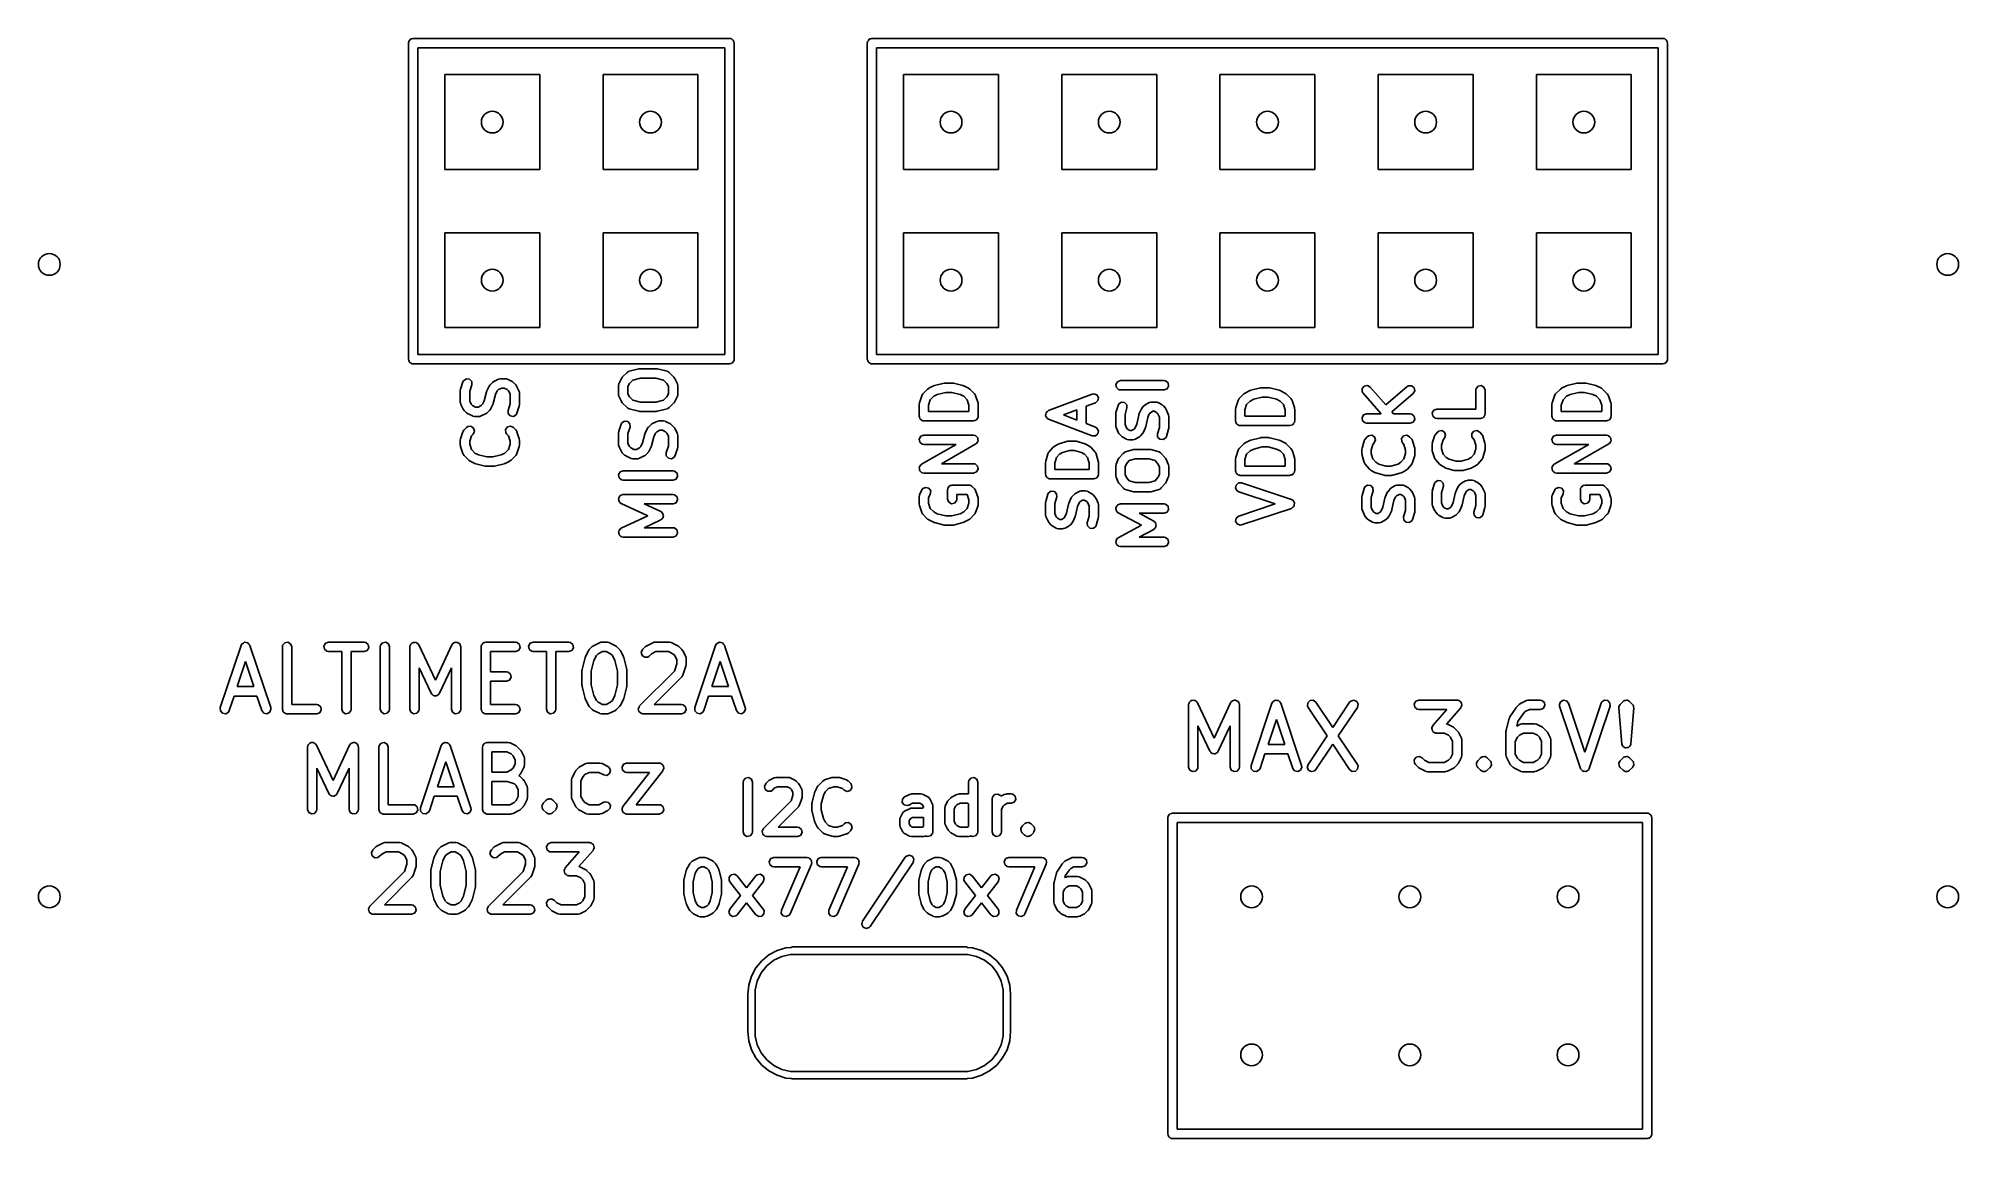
# Model space of a CAD drawing. Extents: x 4.59 to 5.81, y -4.55 to -3.86.
import ezdxf

# ---------------------------------------------------------------- set-up
doc = ezdxf.new("R2010")
doc.units = 0
doc.header["$MEASUREMENT"] = 0
doc.layers.add('BLACK', color=7, linetype='CONTINUOUS')

msp = doc.modelspace()

# ---------------------------------------------------------------- linework, layer by layer
at = {"layer": 'BLACK', "linetype": 'CONTINUOUS'}
for p, q in [((4.82705, -3.86), (4.82711, -3.85962)), ((4.82709, -3.85949), (4.82716, -3.85937)), ((4.82711, -3.85962), (4.82709, -3.85949)), ((4.82716, -3.85937), (4.82723, -3.85899)), ((4.82723, -3.85899), (4.82772, -3.8584)), ((4.82772, -3.8584), (4.8281, -3.85774)), ((4.8281, -3.85774), (4.82835, -3.85765)), ((4.82835, -3.85765), (4.82852, -3.85744)), ((4.82852, -3.85744), (4.82928, -3.85731)), ((4.82928, -3.85731), (4.83, -3.85705)), ((4.83, -3.85705), (5.03, -3.85705)), ((5.03, -3.85705), (5.03038, -3.85711)), ((5.03038, -3.85711), (5.03051, -3.85709)), ((5.03051, -3.85709), (5.03063, -3.85716)), ((5.03063, -3.85716), (5.03101, -3.85723)), ((5.03101, -3.85723), (5.0316, -3.85772)), ((5.0316, -3.85772), (5.03226, -3.8581)), ((5.03226, -3.8581), (5.03235, -3.85835)), ((5.03235, -3.85835), (5.03256, -3.85852)), ((5.03256, -3.85852), (5.03269, -3.85928)), ((5.03269, -3.85928), (5.03295, -3.86)), ((5.11705, -3.86), (5.11711, -3.85962)), ((5.11709, -3.85949), (5.11716, -3.85937)), ((5.11711, -3.85962), (5.11709, -3.85949)), ((5.11716, -3.85937), (5.11723, -3.85899)), ((5.11723, -3.85899), (5.11772, -3.8584)), ((5.11772, -3.8584), (5.1181, -3.85774)), ((5.1181, -3.85774), (5.11835, -3.85765)), ((5.11835, -3.85765), (5.11852, -3.85744)), ((5.11852, -3.85744), (5.11928, -3.85731)), ((5.11928, -3.85731), (5.12, -3.85705)), ((5.12, -3.85705), (5.62, -3.85705)), ((5.62, -3.85705), (5.62038, -3.85711)), ((5.62038, -3.85711), (5.62051, -3.85709)), ((5.62051, -3.85709), (5.62063, -3.85716)), ((5.62063, -3.85716), (5.62101, -3.85723)), ((5.62101, -3.85723), (5.6216, -3.85772)), ((5.6216, -3.85772), (5.62226, -3.8581)), ((5.62226, -3.8581), (5.62235, -3.85835)), ((5.62235, -3.85835), (5.62256, -3.85852)), ((5.62256, -3.85852), (5.62269, -3.85928)), ((5.62269, -3.85928), (5.62295, -3.86)), ((4.82705, -4.06), (4.82705, -3.86)), ((4.83295, -3.86295), (4.83295, -4.05705)), ((5.02705, -3.86295), (4.83295, -3.86295)), ((5.02705, -4.05705), (5.02705, -3.86295)), ((5.03295, -3.86), (5.03295, -4.06)), ((5.11705, -4.06), (5.11705, -3.86)), ((5.12295, -3.86295), (5.12295, -4.05705)), ((5.61705, -3.86295), (5.12295, -3.86295)), ((5.61705, -4.05705), (5.61705, -3.86295)), ((5.62295, -3.86), (5.62295, -4.06)), ((4.85, -3.94), (4.85, -3.88)), ((4.85, -3.88), (4.91, -3.88)), ((4.91, -3.88), (4.91, -3.94)), ((4.95, -3.94), (4.95, -3.88)), ((4.95, -3.88), (5.01, -3.88)), ((5.01, -3.88), (5.01, -3.94)), ((5.14, -3.94), (5.14, -3.88)), ((5.14, -3.88), (5.2, -3.88)), ((5.2, -3.88), (5.2, -3.94)), ((5.24, -3.94), (5.24, -3.88)), ((5.24, -3.88), (5.3, -3.88)), ((5.3, -3.88), (5.3, -3.94)), ((5.34, -3.94), (5.34, -3.88)), ((5.34, -3.88), (5.4, -3.88)), ((5.4, -3.88), (5.4, -3.94)), ((5.44, -3.94), (5.44, -3.88)), ((5.44, -3.88), (5.5, -3.88)), ((5.5, -3.88), (5.5, -3.94)), ((5.54, -3.94), (5.54, -3.88)), ((5.54, -3.88), (5.6, -3.88)), ((5.6, -3.88), (5.6, -3.94)), ((4.91, -3.94), (4.85, -3.94)), ((5.01, -3.94), (4.95, -3.94)), ((5.2, -3.94), (5.14, -3.94)), ((5.3, -3.94), (5.24, -3.94)), ((5.4, -3.94), (5.34, -3.94)), ((5.5, -3.94), (5.44, -3.94)), ((5.6, -3.94), (5.54, -3.94)), ((4.85, -4.04), (4.85, -3.98)), ((4.85, -3.98), (4.91, -3.98)), ((4.91, -3.98), (4.91, -4.04)), ((4.95, -4.04), (4.95, -3.98)), ((4.95, -3.98), (5.01, -3.98)), ((5.01, -3.98), (5.01, -4.04)), ((5.14, -4.04), (5.14, -3.98)), ((5.14, -3.98), (5.2, -3.98)), ((5.2, -3.98), (5.2, -4.04)), ((5.24, -4.04), (5.24, -3.98)), ((5.24, -3.98), (5.3, -3.98)), ((5.3, -3.98), (5.3, -4.04)), ((5.34, -4.04), (5.34, -3.98)), ((5.34, -3.98), (5.4, -3.98)), ((5.4, -3.98), (5.4, -4.04)), ((5.44, -4.04), (5.44, -3.98)), ((5.44, -3.98), (5.5, -3.98)), ((5.5, -3.98), (5.5, -4.04)), ((5.54, -4.04), (5.54, -3.98)), ((5.54, -3.98), (5.6, -3.98)), ((5.6, -3.98), (5.6, -4.04)), ((4.91, -4.04), (4.85, -4.04)), ((5.01, -4.04), (4.95, -4.04)), ((5.2, -4.04), (5.14, -4.04)), ((5.3, -4.04), (5.24, -4.04)), ((5.4, -4.04), (5.34, -4.04)), ((5.5, -4.04), (5.44, -4.04)), ((5.6, -4.04), (5.54, -4.04)), ((4.82731, -4.06072), (4.82705, -4.06)), ((4.82744, -4.06148), (4.82731, -4.06072)), ((4.82765, -4.06165), (4.82744, -4.06148)), ((4.82774, -4.0619), (4.82765, -4.06165)), ((4.8284, -4.06228), (4.82774, -4.0619)), ((4.82899, -4.06277), (4.8284, -4.06228)), ((4.82937, -4.06284), (4.82899, -4.06277)), ((4.82949, -4.06291), (4.82937, -4.06284)), ((4.82962, -4.06289), (4.82949, -4.06291)), ((4.83, -4.06295), (4.82962, -4.06289)), ((5.03, -4.06295), (4.83, -4.06295)), ((4.83295, -4.05705), (5.02705, -4.05705)), ((4.96655, -4.06764), (4.97255, -4.06614)), ((4.97255, -4.06614), (4.97314, -4.0661)), ((4.97314, -4.0661), (4.97327, -4.06605)), ((4.97327, -4.06605), (4.98376, -4.06605)), ((4.98376, -4.06605), (4.98435, -4.06616)), ((4.98435, -4.06616), (4.98448, -4.06614)), ((4.98448, -4.06614), (4.99048, -4.06764)), ((5.03072, -4.06269), (5.03, -4.06295)), ((5.03148, -4.06256), (5.03072, -4.06269)), ((5.03165, -4.06235), (5.03148, -4.06256)), ((5.0319, -4.06226), (5.03165, -4.06235)), ((5.03228, -4.0616), (5.0319, -4.06226)), ((5.03277, -4.06101), (5.03228, -4.0616)), ((5.03284, -4.06063), (5.03277, -4.06101)), ((5.03291, -4.06051), (5.03284, -4.06063)), ((5.03295, -4.06), (5.03289, -4.06038)), ((5.03289, -4.06038), (5.03291, -4.06051)), ((5.11731, -4.06072), (5.11705, -4.06)), ((5.11744, -4.06148), (5.11731, -4.06072)), ((5.11765, -4.06165), (5.11744, -4.06148)), ((5.11774, -4.0619), (5.11765, -4.06165)), ((5.1184, -4.06228), (5.11774, -4.0619)), ((5.11899, -4.06277), (5.1184, -4.06228)), ((5.11937, -4.06284), (5.11899, -4.06277)), ((5.11949, -4.06291), (5.11937, -4.06284)), ((5.11962, -4.06289), (5.11949, -4.06291)), ((5.12, -4.06295), (5.11962, -4.06289)), ((5.62, -4.06295), (5.12, -4.06295)), ((5.12295, -4.05705), (5.61705, -4.05705)), ((5.62072, -4.06269), (5.62, -4.06295)), ((5.62148, -4.06256), (5.62072, -4.06269)), ((5.62165, -4.06235), (5.62148, -4.06256)), ((5.6219, -4.06226), (5.62165, -4.06235)), ((5.62228, -4.0616), (5.6219, -4.06226)), ((5.62277, -4.06101), (5.62228, -4.0616)), ((5.62284, -4.06063), (5.62277, -4.06101)), ((5.62291, -4.06051), (5.62284, -4.06063)), ((5.62295, -4.06), (5.62289, -4.06038)), ((5.62289, -4.06038), (5.62291, -4.06051)), ((4.85997, -4.07882), (4.86147, -4.07432)), ((4.86147, -4.07432), (4.86195, -4.07342)), ((4.86195, -4.07342), (4.86368, -4.07236)), ((4.86368, -4.07236), (4.86567, -4.07266)), ((4.86567, -4.07266), (4.86701, -4.07417)), ((4.86707, -4.07619), (4.86572, -4.08023)), ((4.86701, -4.07417), (4.86707, -4.07619)), ((4.87662, -4.07993), (4.87812, -4.07693)), ((4.87812, -4.07693), (4.87865, -4.07622)), ((4.87865, -4.07622), (4.87868, -4.07616)), ((4.87868, -4.07616), (4.88018, -4.07466)), ((4.88018, -4.07466), (4.8809, -4.07416)), ((4.8809, -4.07416), (4.88094, -4.07411)), ((4.88094, -4.07411), (4.88394, -4.07261)), ((4.88394, -4.07261), (4.88493, -4.07232)), ((4.88596, -4.07821), (4.88401, -4.07918)), ((4.88493, -4.07232), (4.8851, -4.07236)), ((4.8851, -4.07236), (4.88526, -4.0723)), ((4.88526, -4.0723), (4.88826, -4.0723)), ((4.88757, -4.07821), (4.88596, -4.07821)), ((4.88951, -4.07918), (4.88757, -4.07821)), ((4.88826, -4.0723), (4.88927, -4.07248)), ((4.88927, -4.07248), (4.88941, -4.07259)), ((4.88941, -4.07259), (4.88958, -4.07261)), ((4.88958, -4.07261), (4.89258, -4.07411)), ((4.89258, -4.07411), (4.89329, -4.07464)), ((4.89329, -4.07464), (4.89335, -4.07466)), ((4.89335, -4.07466), (4.89485, -4.07616)), ((4.89485, -4.07616), (4.89536, -4.07689)), ((4.89536, -4.07689), (4.8954, -4.07693)), ((4.8954, -4.07693), (4.8969, -4.07993)), ((4.95981, -4.07651), (4.95999, -4.0755)), ((4.95981, -4.0825), (4.95981, -4.07651)), ((4.95999, -4.0755), (4.96011, -4.07536)), ((4.96011, -4.07536), (4.96013, -4.07518)), ((4.96013, -4.07518), (4.96163, -4.07219)), ((4.96163, -4.07219), (4.96215, -4.07148)), ((4.96215, -4.07148), (4.96218, -4.07142)), ((4.96218, -4.07142), (4.96518, -4.06842)), ((4.96518, -4.06842), (4.96602, -4.06783)), ((4.96669, -4.07525), (4.96572, -4.0772)), ((4.96572, -4.0772), (4.96572, -4.08181)), ((4.96602, -4.06783), (4.96631, -4.0678)), ((4.96631, -4.0678), (4.96655, -4.06764)), ((4.96878, -4.07317), (4.96669, -4.07525)), ((4.97363, -4.07196), (4.96878, -4.07317)), ((4.9834, -4.07196), (4.97363, -4.07196)), ((4.98825, -4.07317), (4.9834, -4.07196)), ((4.99034, -4.07525), (4.98825, -4.07317)), ((4.99131, -4.0772), (4.99034, -4.07525)), ((4.99048, -4.06764), (4.99142, -4.06806)), ((4.99131, -4.08181), (4.99131, -4.0772)), ((4.99142, -4.06806), (4.99159, -4.0683)), ((4.99159, -4.0683), (4.99185, -4.06842)), ((4.99185, -4.06842), (4.99485, -4.07142)), ((4.99485, -4.07142), (4.99536, -4.07214)), ((4.99536, -4.07214), (4.9954, -4.07219)), ((4.9954, -4.07219), (4.9969, -4.07518)), ((4.9969, -4.07518), (4.9972, -4.07617)), ((4.9972, -4.07617), (4.99716, -4.07634)), ((4.99716, -4.07634), (4.99722, -4.07651)), ((4.99722, -4.07651), (4.99722, -4.0825)), ((5.15595, -4.07836), (5.15895, -4.07686)), ((5.15895, -4.07686), (5.15943, -4.07672)), ((5.15943, -4.07672), (5.15955, -4.07664)), ((5.15955, -4.07664), (5.16555, -4.07514)), ((5.16555, -4.07514), (5.16614, -4.0751)), ((5.16614, -4.0751), (5.16627, -4.07505)), ((5.16627, -4.07505), (5.17077, -4.07505)), ((5.17077, -4.07505), (5.17135, -4.07515)), ((5.17135, -4.07515), (5.17148, -4.07514)), ((5.17148, -4.07514), (5.17748, -4.07664)), ((5.17748, -4.07664), (5.17795, -4.07685)), ((5.17795, -4.07685), (5.17809, -4.07686)), ((5.17809, -4.07686), (5.18108, -4.07836)), ((5.27416, -4.07598), (5.27517, -4.07423)), ((5.27451, -4.07797), (5.27416, -4.07598)), ((5.27606, -4.07927), (5.27451, -4.07797)), ((5.27517, -4.07423), (5.27707, -4.07354)), ((5.27707, -4.07354), (5.30463, -4.07354)), ((5.30463, -4.07354), (5.30564, -4.07372)), ((5.30564, -4.07372), (5.30718, -4.07501)), ((5.30754, -4.077), (5.30653, -4.07875)), ((5.30718, -4.07501), (5.30754, -4.077)), ((5.35955, -4.07964), (5.36555, -4.07814)), ((5.36555, -4.07814), (5.36614, -4.0781)), ((5.36614, -4.0781), (5.36627, -4.07805)), ((5.36627, -4.07805), (5.37077, -4.07805)), ((5.37077, -4.07805), (5.37135, -4.07815)), ((5.37135, -4.07815), (5.37148, -4.07814)), ((5.37148, -4.07814), (5.37748, -4.07964)), ((5.4299, -4.07855), (5.43117, -4.07698)), ((5.43117, -4.07698), (5.43315, -4.07659)), ((5.43315, -4.07659), (5.43492, -4.07756)), ((5.43492, -4.07756), (5.44481, -4.08886)), ((5.44481, -4.08886), (5.45834, -4.07726)), ((5.45834, -4.07726), (5.45922, -4.07674)), ((5.45922, -4.07674), (5.46124, -4.07672)), ((5.46124, -4.07672), (5.4628, -4.078)), ((5.4628, -4.078), (5.46317, -4.07999)), ((5.50185, -4.0785), (5.50315, -4.07695)), ((5.50315, -4.07695), (5.50514, -4.0766)), ((5.50514, -4.0766), (5.50689, -4.07761)), ((5.50689, -4.07761), (5.50758, -4.07951)), ((5.55595, -4.07836), (5.55895, -4.07686)), ((5.55895, -4.07686), (5.55943, -4.07672)), ((5.55943, -4.07672), (5.55955, -4.07664)), ((5.55955, -4.07664), (5.56555, -4.07514)), ((5.56555, -4.07514), (5.56614, -4.0751)), ((5.56614, -4.0751), (5.56627, -4.07505)), ((5.56627, -4.07505), (5.57077, -4.07505)), ((5.57077, -4.07505), (5.57135, -4.07515)), ((5.57135, -4.07515), (5.57148, -4.07514)), ((5.57148, -4.07514), (5.57748, -4.07664)), ((5.57748, -4.07664), (5.57795, -4.07685)), ((5.57795, -4.07685), (5.57809, -4.07686)), ((5.57809, -4.07686), (5.58108, -4.07836)), ((4.85981, -4.07975), (4.85997, -4.07888)), ((4.85981, -4.08725), (4.85981, -4.07975)), ((4.85988, -4.08742), (4.85981, -4.08725)), ((4.85983, -4.08759), (4.85988, -4.08742)), ((4.86013, -4.08857), (4.85983, -4.08759)), ((4.85997, -4.07888), (4.85997, -4.07882)), ((4.86163, -4.09157), (4.86013, -4.08857)), ((4.86572, -4.08023), (4.86572, -4.08655)), ((4.86572, -4.08655), (4.86669, -4.0885)), ((4.86669, -4.0885), (4.86752, -4.08932)), ((4.86752, -4.08932), (4.86946, -4.0903)), ((4.86946, -4.0903), (4.87107, -4.0903)), ((4.87107, -4.0903), (4.87302, -4.08932)), ((4.87302, -4.08932), (4.87384, -4.0885)), ((4.87384, -4.0885), (4.87498, -4.08622)), ((4.87498, -4.08622), (4.8764, -4.08054)), ((4.8764, -4.08054), (4.87661, -4.08007)), ((4.87661, -4.08007), (4.87662, -4.07993)), ((4.88041, -4.08857), (4.87891, -4.09157)), ((4.88042, -4.08843), (4.88041, -4.08857)), ((4.88063, -4.08797), (4.88042, -4.08843)), ((4.88205, -4.08228), (4.88063, -4.08797)), ((4.88319, -4.08), (4.88205, -4.08228)), ((4.88401, -4.07918), (4.88319, -4.08)), ((4.89034, -4.08), (4.88951, -4.07918)), ((4.88996, -4.09232), (4.89131, -4.08827)), ((4.89131, -4.08195), (4.89034, -4.08)), ((4.89131, -4.08827), (4.89131, -4.08195)), ((4.89706, -4.08969), (4.89556, -4.09418)), ((4.8969, -4.07993), (4.8972, -4.08091)), ((4.89722, -4.08875), (4.89706, -4.08962)), ((4.89706, -4.08962), (4.89706, -4.08969)), ((4.8972, -4.08091), (4.89716, -4.08109)), ((4.89716, -4.08109), (4.89722, -4.08125)), ((4.89722, -4.08125), (4.89722, -4.08875)), ((4.95988, -4.08267), (4.95981, -4.0825)), ((4.95983, -4.08284), (4.95988, -4.08267)), ((4.96013, -4.08383), (4.95983, -4.08284)), ((4.96163, -4.08682), (4.96013, -4.08383)), ((4.96167, -4.08687), (4.96163, -4.08682)), ((4.96218, -4.08759), (4.96167, -4.08687)), ((4.96518, -4.09059), (4.96218, -4.08759)), ((4.96572, -4.08181), (4.96669, -4.08376)), ((4.96669, -4.08376), (4.96878, -4.08584)), ((4.96878, -4.08584), (4.97363, -4.08705)), ((4.97363, -4.08705), (4.9834, -4.08705)), ((4.9834, -4.08705), (4.98825, -4.08584)), ((4.98825, -4.08584), (4.99034, -4.08376)), ((4.99034, -4.08376), (4.99131, -4.08181)), ((4.99485, -4.08759), (4.99185, -4.09059)), ((4.99488, -4.08753), (4.99485, -4.08759)), ((4.9954, -4.08682), (4.99488, -4.08753)), ((4.9969, -4.08383), (4.9954, -4.08682)), ((4.99692, -4.08365), (4.9969, -4.08383)), ((4.99704, -4.08351), (4.99692, -4.08365)), ((4.99722, -4.0825), (4.99704, -4.08351)), ((5.14981, -4.0885), (5.14997, -4.08763)), ((5.14981, -4.096), (5.14981, -4.0885)), ((5.14997, -4.08757), (5.15147, -4.08307)), ((5.14997, -4.08763), (5.14997, -4.08757)), ((5.15147, -4.08307), (5.15195, -4.08217)), ((5.15195, -4.08217), (5.1521, -4.08208)), ((5.1521, -4.08208), (5.15218, -4.08192)), ((5.15218, -4.08192), (5.15518, -4.07892)), ((5.15518, -4.07892), (5.1559, -4.07841)), ((5.15685, -4.0856), (5.15572, -4.08898)), ((5.15572, -4.08898), (5.15572, -4.09305)), ((5.1559, -4.07841), (5.15595, -4.07836)), ((5.15902, -4.08343), (5.15685, -4.0856)), ((5.1613, -4.08229), (5.15902, -4.08343)), ((5.16663, -4.08096), (5.1613, -4.08229)), ((5.1704, -4.08096), (5.16663, -4.08096)), ((5.17573, -4.08229), (5.1704, -4.08096)), ((5.17802, -4.08343), (5.17573, -4.08229)), ((5.18018, -4.0856), (5.17802, -4.08343)), ((5.18131, -4.08898), (5.18018, -4.0856)), ((5.18108, -4.07836), (5.18179, -4.07889)), ((5.18131, -4.09305), (5.18131, -4.08898)), ((5.18179, -4.07889), (5.18185, -4.07892)), ((5.18185, -4.07892), (5.18485, -4.08192)), ((5.18485, -4.08192), (5.18544, -4.08276)), ((5.18544, -4.08276), (5.18546, -4.08293)), ((5.18546, -4.08293), (5.18556, -4.08307)), ((5.18556, -4.08307), (5.18706, -4.08757)), ((5.18706, -4.08757), (5.18719, -4.08844)), ((5.18719, -4.08844), (5.18722, -4.0885)), ((5.18722, -4.0885), (5.18722, -4.096)), ((5.23165, -4.09248), (5.25921, -4.08198)), ((5.26131, -4.0875), (5.25534, -4.08977)), ((5.25534, -4.08977), (5.25534, -4.1007)), ((5.25921, -4.08198), (5.26021, -4.08179)), ((5.26021, -4.08179), (5.26212, -4.08245)), ((5.26284, -4.08618), (5.26131, -4.0875)), ((5.26212, -4.08245), (5.26316, -4.08418)), ((5.26316, -4.08418), (5.26284, -4.08618)), ((5.27423, -4.09366), (5.27555, -4.08916)), ((5.27555, -4.08916), (5.276, -4.08824)), ((5.276, -4.08824), (5.27768, -4.08712)), ((5.27707, -4.07944), (5.27606, -4.07927)), ((5.30463, -4.07944), (5.27707, -4.07944)), ((5.27768, -4.08712), (5.27969, -4.08734)), ((5.27969, -4.08734), (5.28108, -4.0888)), ((5.28108, -4.0888), (5.28122, -4.09082)), ((5.29059, -4.09104), (5.29191, -4.08954)), ((5.29191, -4.08954), (5.29264, -4.08896)), ((5.29264, -4.08896), (5.29266, -4.08892)), ((5.29266, -4.08892), (5.29529, -4.08742)), ((5.29529, -4.08742), (5.29625, -4.08708)), ((5.29625, -4.08708), (5.29651, -4.08712)), ((5.29651, -4.08712), (5.29675, -4.08704)), ((5.29675, -4.08704), (5.29938, -4.08704)), ((5.29938, -4.08704), (5.30039, -4.08721)), ((5.30039, -4.08721), (5.30059, -4.08738)), ((5.30059, -4.08738), (5.30084, -4.08743)), ((5.30084, -4.08743), (5.30347, -4.08892)), ((5.30347, -4.08892), (5.30419, -4.08952)), ((5.30419, -4.08952), (5.30422, -4.08954)), ((5.30422, -4.08954), (5.30554, -4.09104)), ((5.30653, -4.07875), (5.30463, -4.07944)), ((5.34997, -4.09057), (5.35147, -4.08607)), ((5.35147, -4.08607), (5.35195, -4.08517)), ((5.35195, -4.08517), (5.3521, -4.08508)), ((5.3521, -4.08508), (5.35218, -4.08492)), ((5.35218, -4.08492), (5.35518, -4.08192)), ((5.35518, -4.08192), (5.3559, -4.08141)), ((5.35685, -4.0886), (5.35572, -4.09198)), ((5.3559, -4.08141), (5.35595, -4.08136)), ((5.35595, -4.08136), (5.35895, -4.07986)), ((5.35902, -4.08643), (5.35685, -4.0886)), ((5.35895, -4.07986), (5.35943, -4.07972)), ((5.3613, -4.08529), (5.35902, -4.08643)), ((5.35943, -4.07972), (5.35955, -4.07964)), ((5.36663, -4.08396), (5.3613, -4.08529)), ((5.3704, -4.08396), (5.36663, -4.08396)), ((5.37573, -4.08529), (5.3704, -4.08396)), ((5.37802, -4.08643), (5.37573, -4.08529)), ((5.37748, -4.07964), (5.37795, -4.07985)), ((5.37795, -4.07985), (5.37809, -4.07986)), ((5.38018, -4.0886), (5.37802, -4.08643)), ((5.37809, -4.07986), (5.38108, -4.08136)), ((5.38131, -4.09198), (5.38018, -4.0886)), ((5.38108, -4.08136), (5.38179, -4.08189)), ((5.38179, -4.08189), (5.38185, -4.08192)), ((5.38185, -4.08192), (5.38485, -4.08492)), ((5.38485, -4.08492), (5.38544, -4.08576)), ((5.38544, -4.08576), (5.38546, -4.08593)), ((5.38546, -4.08593), (5.38556, -4.08607)), ((5.38556, -4.08607), (5.38706, -4.09057)), ((5.42994, -4.08057), (5.4299, -4.07855)), ((5.43048, -4.08145), (5.42994, -4.08057)), ((5.44194, -4.09455), (5.43048, -4.08145)), ((5.46218, -4.08175), (5.4487, -4.0933)), ((5.46317, -4.07999), (5.46218, -4.08175)), ((5.50167, -4.07951), (5.50185, -4.0785)), ((5.50167, -4.09155), (5.50167, -4.07951)), ((5.50758, -4.07951), (5.50758, -4.0945)), ((5.54981, -4.0885), (5.54997, -4.08763)), ((5.54981, -4.096), (5.54981, -4.0885)), ((5.54997, -4.08757), (5.55147, -4.08307)), ((5.54997, -4.08763), (5.54997, -4.08757)), ((5.55147, -4.08307), (5.55195, -4.08217)), ((5.55195, -4.08217), (5.5521, -4.08208)), ((5.5521, -4.08208), (5.55218, -4.08192)), ((5.55218, -4.08192), (5.55518, -4.07892)), ((5.55518, -4.07892), (5.5559, -4.07841)), ((5.55685, -4.0856), (5.55572, -4.08898)), ((5.55572, -4.08898), (5.55572, -4.09305)), ((5.5559, -4.07841), (5.55595, -4.07836)), ((5.55902, -4.08343), (5.55685, -4.0856)), ((5.5613, -4.08229), (5.55902, -4.08343)), ((5.56663, -4.08096), (5.5613, -4.08229)), ((5.5704, -4.08096), (5.56663, -4.08096)), ((5.57573, -4.08229), (5.5704, -4.08096)), ((5.57802, -4.08343), (5.57573, -4.08229)), ((5.58018, -4.0856), (5.57802, -4.08343)), ((5.58131, -4.08898), (5.58018, -4.0856)), ((5.58108, -4.07836), (5.58179, -4.07889)), ((5.58131, -4.09305), (5.58131, -4.08898)), ((5.58179, -4.07889), (5.58185, -4.07892)), ((5.58185, -4.07892), (5.58485, -4.08192)), ((5.58485, -4.08192), (5.58544, -4.08276)), ((5.58544, -4.08276), (5.58546, -4.08293)), ((5.58546, -4.08293), (5.58556, -4.08307)), ((5.58556, -4.08307), (5.58706, -4.08757)), ((5.58706, -4.08757), (5.58719, -4.08844)), ((5.58719, -4.08844), (5.58722, -4.0885)), ((5.58722, -4.0885), (5.58722, -4.096)), ((4.86167, -4.09162), (4.86163, -4.09157)), ((4.86218, -4.09234), (4.86167, -4.09162)), ((4.86368, -4.09384), (4.86218, -4.09234)), ((4.86374, -4.09387), (4.86368, -4.09384)), ((4.86368, -4.10316), (4.86452, -4.10257)), ((4.86445, -4.09439), (4.86374, -4.09387)), ((4.86745, -4.09589), (4.86445, -4.09439)), ((4.86452, -4.10257), (4.86653, -4.1024)), ((4.86653, -4.1024), (4.86819, -4.10356)), ((4.86762, -4.09591), (4.86745, -4.09589)), ((4.86776, -4.09603), (4.86762, -4.09591)), ((4.86877, -4.0962), (4.86776, -4.09603)), ((4.87177, -4.0962), (4.86877, -4.0962)), ((4.87193, -4.09614), (4.87177, -4.0962)), ((4.8721, -4.09618), (4.87193, -4.09614)), ((4.87309, -4.09589), (4.8721, -4.09618)), ((4.87609, -4.09439), (4.87309, -4.09589)), ((4.87613, -4.09435), (4.87609, -4.09439)), ((4.87685, -4.09384), (4.87613, -4.09435)), ((4.87835, -4.09234), (4.87685, -4.09384)), ((4.87838, -4.09228), (4.87835, -4.09234)), ((4.87891, -4.09157), (4.87838, -4.09228)), ((4.88957, -4.10283), (4.89152, -4.10231)), ((4.89002, -4.09434), (4.88996, -4.09232)), ((4.89136, -4.09585), (4.89002, -4.09434)), ((4.89336, -4.09614), (4.89136, -4.09585)), ((4.89152, -4.10231), (4.89335, -4.10316)), ((4.89508, -4.09509), (4.89336, -4.09614)), ((4.89556, -4.09418), (4.89508, -4.09509)), ((4.95997, -4.10557), (4.96147, -4.10107)), ((4.96147, -4.10107), (4.96195, -4.10017)), ((4.96195, -4.10017), (4.96368, -4.09911)), ((4.96368, -4.09911), (4.96567, -4.09941)), ((4.96544, -4.09071), (4.96518, -4.09059)), ((4.96561, -4.09095), (4.96544, -4.09071)), ((4.96655, -4.09137), (4.96561, -4.09095)), ((4.96567, -4.09941), (4.96701, -4.10092)), ((4.97255, -4.09287), (4.96655, -4.09137)), ((4.96701, -4.10092), (4.96707, -4.10294)), ((4.97269, -4.09285), (4.97255, -4.09287)), ((4.97327, -4.09296), (4.97269, -4.09285)), ((4.98376, -4.09296), (4.97327, -4.09296)), ((4.97868, -4.10291), (4.98018, -4.10141)), ((4.98018, -4.10141), (4.9809, -4.10091)), ((4.9809, -4.10091), (4.98094, -4.10086)), ((4.98094, -4.10086), (4.98394, -4.09936)), ((4.98389, -4.09291), (4.98376, -4.09296)), ((4.98448, -4.09287), (4.98389, -4.09291)), ((4.98394, -4.09936), (4.98493, -4.09907)), ((4.99048, -4.09137), (4.98448, -4.09287)), ((4.98493, -4.09907), (4.9851, -4.09911)), ((4.9851, -4.09911), (4.98526, -4.09905)), ((4.98526, -4.09905), (4.98826, -4.09905)), ((4.98826, -4.09905), (4.98927, -4.09923)), ((4.98927, -4.09923), (4.98941, -4.09934)), ((4.98941, -4.09934), (4.98958, -4.09936)), ((4.98958, -4.09936), (4.99258, -4.10086)), ((4.99072, -4.09121), (4.99048, -4.09137)), ((4.99101, -4.09118), (4.99072, -4.09121)), ((4.99185, -4.09059), (4.99101, -4.09118)), ((4.99258, -4.10086), (4.99329, -4.10139)), ((4.99329, -4.10139), (4.99335, -4.10141)), ((4.99335, -4.10141), (4.99485, -4.10291)), ((5.15008, -4.09672), (5.14981, -4.096)), ((5.15021, -4.09748), (5.15008, -4.09672)), ((5.15041, -4.09765), (5.15021, -4.09748)), ((5.15051, -4.0979), (5.15041, -4.09765)), ((5.15117, -4.09828), (5.15051, -4.0979)), ((5.15176, -4.09878), (5.15117, -4.09828)), ((5.15214, -4.09885), (5.15176, -4.09878)), ((5.15225, -4.09891), (5.15214, -4.09885)), ((5.15238, -4.09889), (5.15225, -4.09891)), ((5.15277, -4.09896), (5.15238, -4.09889)), ((5.18426, -4.09896), (5.15277, -4.09896)), ((5.15572, -4.09305), (5.18131, -4.09305)), ((5.18498, -4.09869), (5.18426, -4.09896)), ((5.18574, -4.09856), (5.18498, -4.09869)), ((5.18591, -4.09836), (5.18574, -4.09856)), ((5.18616, -4.09826), (5.18591, -4.09836)), ((5.18655, -4.0976), (5.18616, -4.09826)), ((5.18704, -4.09701), (5.18655, -4.0976)), ((5.18711, -4.09663), (5.18704, -4.09701)), ((5.18717, -4.09652), (5.18711, -4.09663)), ((5.18722, -4.096), (5.18715, -4.09639)), ((5.18715, -4.09639), (5.18717, -4.09652)), ((5.22978, -4.09571), (5.22997, -4.09476)), ((5.22981, -4.09575), (5.22978, -4.09571)), ((5.2298, -4.09579), (5.22981, -4.09575)), ((5.23029, -4.09663), (5.2298, -4.09579)), ((5.22997, -4.09476), (5.23012, -4.0938)), ((5.23012, -4.0938), (5.23015, -4.09377)), ((5.23015, -4.09377), (5.23016, -4.09372)), ((5.23016, -4.09372), (5.23091, -4.09311)), ((5.23077, -4.09747), (5.23029, -4.09663)), ((5.23082, -4.0975), (5.23077, -4.09747)), ((5.23083, -4.09753), (5.23082, -4.0975)), ((5.2309, -4.09755), (5.23083, -4.09753)), ((5.23165, -4.098), (5.2309, -4.09755)), ((5.23091, -4.09311), (5.23165, -4.09248)), ((5.25921, -4.1085), (5.23165, -4.098)), ((5.24943, -4.09202), (5.24099, -4.09524)), ((5.24099, -4.09524), (5.24943, -4.09845)), ((5.24943, -4.09845), (5.24943, -4.09202)), ((5.25534, -4.1007), (5.26131, -4.10298)), ((5.27412, -4.09449), (5.27424, -4.09378)), ((5.27412, -4.10199), (5.27412, -4.09449)), ((5.27415, -4.10208), (5.27412, -4.10199)), ((5.27412, -4.10217), (5.27415, -4.10208)), ((5.27436, -4.10317), (5.27412, -4.10217)), ((5.27424, -4.09378), (5.27423, -4.09366)), ((5.28122, -4.09082), (5.28002, -4.09491)), ((5.28002, -4.09491), (5.28002, -4.10137)), ((5.28002, -4.10137), (5.2809, -4.10339)), ((5.28636, -4.10339), (5.28737, -4.10107)), ((5.28737, -4.10107), (5.28862, -4.09536)), ((5.28862, -4.09536), (5.28879, -4.09494)), ((5.28879, -4.09494), (5.2888, -4.0948)), ((5.2888, -4.0948), (5.29011, -4.0918)), ((5.29011, -4.0918), (5.29056, -4.09113)), ((5.29056, -4.09113), (5.29059, -4.09104)), ((5.29433, -4.0969), (5.29308, -4.10262)), ((5.29534, -4.09459), (5.29433, -4.0969)), ((5.29602, -4.09381), (5.29534, -4.09459)), ((5.29754, -4.09294), (5.29602, -4.09381)), ((5.29859, -4.09294), (5.29754, -4.09294)), ((5.30011, -4.09381), (5.29859, -4.09294)), ((5.30079, -4.09459), (5.30011, -4.09381)), ((5.30167, -4.09661), (5.30079, -4.09459)), ((5.30167, -4.10307), (5.30167, -4.09661)), ((5.30554, -4.09104), (5.30596, -4.09174)), ((5.30596, -4.09174), (5.30602, -4.0918)), ((5.30602, -4.0918), (5.30733, -4.0948)), ((5.30733, -4.0948), (5.30757, -4.0958)), ((5.30757, -4.0958), (5.30755, -4.0959)), ((5.30755, -4.0959), (5.30758, -4.09599)), ((5.30758, -4.09599), (5.30758, -4.10349)), ((5.34981, -4.0915), (5.34997, -4.09063)), ((5.34981, -4.099), (5.34981, -4.0915)), ((5.35008, -4.09972), (5.34981, -4.099)), ((5.34997, -4.09063), (5.34997, -4.09057)), ((5.35021, -4.10048), (5.35008, -4.09972)), ((5.35041, -4.10065), (5.35021, -4.10048)), ((5.35051, -4.1009), (5.35041, -4.10065)), ((5.35117, -4.10128), (5.35051, -4.1009)), ((5.35176, -4.10178), (5.35117, -4.10128)), ((5.35214, -4.10184), (5.35176, -4.10178)), ((5.35225, -4.10191), (5.35214, -4.10184)), ((5.35238, -4.10189), (5.35225, -4.10191)), ((5.35277, -4.10196), (5.35238, -4.10189)), ((5.38426, -4.10196), (5.35277, -4.10196)), ((5.35572, -4.09198), (5.35572, -4.09605)), ((5.35572, -4.09605), (5.38131, -4.09605)), ((5.38131, -4.09605), (5.38131, -4.09198)), ((5.38498, -4.10169), (5.38426, -4.10196)), ((5.38574, -4.10156), (5.38498, -4.10169)), ((5.38591, -4.10136), (5.38574, -4.10156)), ((5.38616, -4.10126), (5.38591, -4.10136)), ((5.38655, -4.1006), (5.38616, -4.10126)), ((5.38704, -4.10001), (5.38655, -4.1006)), ((5.38711, -4.09963), (5.38704, -4.10001)), ((5.38706, -4.09057), (5.38719, -4.09144)), ((5.38717, -4.09952), (5.38711, -4.09963)), ((5.38722, -4.099), (5.38715, -4.09939)), ((5.38715, -4.09939), (5.38717, -4.09952)), ((5.38719, -4.09144), (5.38722, -4.0915)), ((5.38722, -4.0915), (5.38722, -4.099)), ((5.42979, -4.09699), (5.4308, -4.09524)), ((5.43014, -4.09898), (5.42979, -4.09699)), ((5.43169, -4.10028), (5.43014, -4.09898)), ((5.4308, -4.09524), (5.4327, -4.09455)), ((5.4327, -4.10046), (5.43169, -4.10028)), ((5.4327, -4.09455), (5.44194, -4.09455)), ((5.46026, -4.10046), (5.4327, -4.10046)), ((5.4487, -4.0933), (5.44979, -4.09455)), ((5.44979, -4.09455), (5.46026, -4.09455)), ((5.46026, -4.09455), (5.46127, -4.09473)), ((5.46216, -4.09976), (5.46026, -4.10046)), ((5.46127, -4.09473), (5.46281, -4.09603)), ((5.46317, -4.09802), (5.46216, -4.09976)), ((5.46281, -4.09603), (5.46317, -4.09802)), ((5.47416, -4.09399), (5.47517, -4.09224)), ((5.47451, -4.09598), (5.47416, -4.09399)), ((5.47606, -4.09728), (5.47451, -4.09598)), ((5.47517, -4.09224), (5.47707, -4.09155)), ((5.47707, -4.09746), (5.47606, -4.09728)), ((5.47707, -4.09155), (5.50167, -4.09155)), ((5.50463, -4.09746), (5.47707, -4.09746)), ((5.50535, -4.09719), (5.50463, -4.09746)), ((5.5061, -4.09706), (5.50535, -4.09719)), ((5.50627, -4.09686), (5.5061, -4.09706)), ((5.50653, -4.09677), (5.50627, -4.09686)), ((5.50691, -4.0961), (5.50653, -4.09677)), ((5.5074, -4.09551), (5.50691, -4.0961)), ((5.50747, -4.09513), (5.5074, -4.09551)), ((5.50754, -4.09502), (5.50747, -4.09513)), ((5.50758, -4.0945), (5.50751, -4.09489)), ((5.50751, -4.09489), (5.50754, -4.09502)), ((5.55008, -4.09672), (5.54981, -4.096)), ((5.55021, -4.09748), (5.55008, -4.09672)), ((5.55041, -4.09765), (5.55021, -4.09748)), ((5.55051, -4.0979), (5.55041, -4.09765)), ((5.55117, -4.09828), (5.55051, -4.0979)), ((5.55176, -4.09878), (5.55117, -4.09828)), ((5.55214, -4.09885), (5.55176, -4.09878)), ((5.55225, -4.09891), (5.55214, -4.09885)), ((5.55238, -4.09889), (5.55225, -4.09891)), ((5.55277, -4.09896), (5.55238, -4.09889)), ((5.58426, -4.09896), (5.55277, -4.09896)), ((5.55572, -4.09305), (5.58131, -4.09305)), ((5.58498, -4.09869), (5.58426, -4.09896)), ((5.58574, -4.09856), (5.58498, -4.09869)), ((5.58591, -4.09836), (5.58574, -4.09856)), ((5.58616, -4.09826), (5.58591, -4.09836)), ((5.58655, -4.0976), (5.58616, -4.09826)), ((5.58704, -4.09701), (5.58655, -4.0976)), ((5.58711, -4.09663), (5.58704, -4.09701)), ((5.58717, -4.09652), (5.58711, -4.09663)), ((5.58722, -4.096), (5.58715, -4.09639)), ((5.58715, -4.09639), (5.58717, -4.09652)), ((4.85981, -4.11125), (4.85997, -4.11038)), ((4.85981, -4.11425), (4.85981, -4.11125)), ((4.85984, -4.11431), (4.85981, -4.11425)), ((4.85997, -4.11518), (4.85984, -4.11431)), ((4.85997, -4.11031), (4.86147, -4.10582)), ((4.85997, -4.11038), (4.85997, -4.11031)), ((4.86147, -4.10582), (4.86195, -4.10491)), ((4.86195, -4.10491), (4.8621, -4.10482)), ((4.8621, -4.10482), (4.86218, -4.10466)), ((4.86218, -4.10466), (4.86368, -4.10316)), ((4.86685, -4.10834), (4.86572, -4.11173)), ((4.86572, -4.11173), (4.86572, -4.11377)), ((4.86572, -4.11377), (4.86685, -4.11715)), ((4.86786, -4.10734), (4.86685, -4.10834)), ((4.86871, -4.10551), (4.86786, -4.10734)), ((4.86819, -4.10356), (4.86871, -4.10551)), ((4.88841, -4.10449), (4.88957, -4.10283)), ((4.88859, -4.1065), (4.88841, -4.10449)), ((4.88918, -4.10734), (4.88859, -4.1065)), ((4.89018, -4.10834), (4.88918, -4.10734)), ((4.89131, -4.11173), (4.89018, -4.10834)), ((4.89018, -4.11715), (4.89131, -4.11377)), ((4.89131, -4.11377), (4.89131, -4.11173)), ((4.89335, -4.10316), (4.89485, -4.10466)), ((4.89485, -4.10466), (4.89544, -4.1055)), ((4.89544, -4.1055), (4.89546, -4.10568)), ((4.89546, -4.10568), (4.89556, -4.10582)), ((4.89556, -4.10582), (4.89706, -4.11031)), ((4.89706, -4.11031), (4.89719, -4.11119)), ((4.89722, -4.11425), (4.89706, -4.11512)), ((4.89719, -4.11119), (4.89722, -4.11125)), ((4.89722, -4.11125), (4.89722, -4.11425)), ((4.95981, -4.1065), (4.95997, -4.10563)), ((4.95981, -4.114), (4.95981, -4.1065)), ((4.95988, -4.11417), (4.95981, -4.114)), ((4.95983, -4.11434), (4.95988, -4.11417)), ((4.96013, -4.11532), (4.95983, -4.11434)), ((4.95997, -4.10563), (4.95997, -4.10557)), ((4.96707, -4.10294), (4.96572, -4.10698)), ((4.96572, -4.10698), (4.96572, -4.1133)), ((4.96572, -4.1133), (4.96669, -4.11525)), ((4.97384, -4.11525), (4.97498, -4.11297)), ((4.97498, -4.11297), (4.9764, -4.10729)), ((4.9764, -4.10729), (4.97661, -4.10682)), ((4.97661, -4.10682), (4.97662, -4.10668)), ((4.97662, -4.10668), (4.97812, -4.10368)), ((4.97812, -4.10368), (4.97865, -4.10297)), ((4.97865, -4.10297), (4.97868, -4.10291)), ((4.98205, -4.10903), (4.98063, -4.11472)), ((4.98319, -4.10675), (4.98205, -4.10903)), ((4.98401, -4.10593), (4.98319, -4.10675)), ((4.98596, -4.10495), (4.98401, -4.10593)), ((4.98757, -4.10495), (4.98596, -4.10495)), ((4.98951, -4.10593), (4.98757, -4.10495)), ((4.99034, -4.10675), (4.98951, -4.10593)), ((4.99131, -4.1087), (4.99034, -4.10675)), ((4.99131, -4.11502), (4.99131, -4.1087)), ((4.99485, -4.10291), (4.99536, -4.10364)), ((4.99536, -4.10364), (4.9954, -4.10368)), ((4.9954, -4.10368), (4.9969, -4.10668)), ((4.9969, -4.10668), (4.9972, -4.10766)), ((4.9972, -4.10766), (4.99716, -4.10784)), ((4.99716, -4.10784), (4.99722, -4.108)), ((4.99722, -4.108), (4.99722, -4.1155)), ((5.14986, -4.11049), (5.15087, -4.10874)), ((5.15021, -4.11248), (5.14986, -4.11049)), ((5.15176, -4.11378), (5.15021, -4.11248)), ((5.15087, -4.10874), (5.15277, -4.10805)), ((5.1513, -4.12644), (5.17314, -4.11395)), ((5.15277, -4.11395), (5.15176, -4.11378)), ((5.15277, -4.10805), (5.18426, -4.10805)), ((5.17314, -4.11395), (5.15277, -4.11395)), ((5.18573, -4.11356), (5.16389, -4.12605)), ((5.18426, -4.10805), (5.18527, -4.10823)), ((5.18527, -4.10823), (5.18548, -4.1084)), ((5.18548, -4.1084), (5.18575, -4.10845)), ((5.1859, -4.11336), (5.18573, -4.11356)), ((5.18575, -4.10845), (5.18624, -4.10904)), ((5.18616, -4.11326), (5.1859, -4.11336)), ((5.18654, -4.1126), (5.18616, -4.11326)), ((5.18624, -4.10904), (5.18682, -4.10952)), ((5.18703, -4.11202), (5.18654, -4.1126)), ((5.18682, -4.10952), (5.18687, -4.10979)), ((5.18687, -4.10979), (5.18704, -4.11)), ((5.18717, -4.11151), (5.18703, -4.11175)), ((5.18703, -4.11175), (5.18703, -4.11202)), ((5.18704, -4.11), (5.18704, -4.11076)), ((5.18704, -4.11076), (5.18717, -4.11151)), ((5.23517, -4.11517), (5.23779, -4.11367)), ((5.23779, -4.11367), (5.23834, -4.11348)), ((5.23834, -4.11348), (5.23845, -4.1134)), ((5.23845, -4.1134), (5.2437, -4.1119)), ((5.2437, -4.1119), (5.2444, -4.11182)), ((5.2444, -4.11182), (5.24451, -4.11178)), ((5.24451, -4.11178), (5.24845, -4.11178)), ((5.24845, -4.11178), (5.24914, -4.1119)), ((5.24914, -4.1119), (5.24926, -4.1119)), ((5.24926, -4.1119), (5.25451, -4.1134)), ((5.25451, -4.1134), (5.25502, -4.11365)), ((5.25502, -4.11365), (5.25516, -4.11367)), ((5.25516, -4.11367), (5.25779, -4.11517)), ((5.26123, -4.10853), (5.25921, -4.1085)), ((5.26279, -4.10725), (5.26123, -4.10853)), ((5.26131, -4.10298), (5.26219, -4.1035)), ((5.26219, -4.1035), (5.26317, -4.10527)), ((5.26317, -4.10527), (5.26279, -4.10725)), ((5.27568, -4.10617), (5.27436, -4.10317)), ((5.27574, -4.10623), (5.27568, -4.10617)), ((5.27616, -4.10693), (5.27574, -4.10623)), ((5.27747, -4.10843), (5.27616, -4.10693)), ((5.27751, -4.10845), (5.27747, -4.10843)), ((5.27823, -4.10905), (5.27751, -4.10845)), ((5.28085, -4.11055), (5.27823, -4.10905)), ((5.28111, -4.11059), (5.28085, -4.11055)), ((5.2809, -4.10339), (5.28159, -4.10417)), ((5.28131, -4.11076), (5.28111, -4.11059)), ((5.28232, -4.11094), (5.28131, -4.11076)), ((5.28159, -4.10417), (5.2831, -4.10503)), ((5.28494, -4.11094), (5.28232, -4.11094)), ((5.2831, -4.10503), (5.28416, -4.10503)), ((5.28416, -4.10503), (5.28567, -4.10417)), ((5.28519, -4.11085), (5.28494, -4.11094)), ((5.28544, -4.1109), (5.28519, -4.11085)), ((5.28641, -4.11055), (5.28544, -4.1109)), ((5.28567, -4.10417), (5.28636, -4.10339)), ((5.28903, -4.10905), (5.28641, -4.11055)), ((5.28906, -4.10902), (5.28903, -4.10905)), ((5.28979, -4.10843), (5.28906, -4.10902)), ((5.2911, -4.10693), (5.28979, -4.10843)), ((5.29113, -4.10685), (5.2911, -4.10693)), ((5.29158, -4.10617), (5.29113, -4.10685)), ((5.2929, -4.10317), (5.29158, -4.10617)), ((5.29291, -4.10303), (5.2929, -4.10317)), ((5.29308, -4.10262), (5.29291, -4.10303)), ((5.30048, -4.10716), (5.30167, -4.10307)), ((5.30061, -4.10918), (5.30048, -4.10716)), ((5.30201, -4.11063), (5.30061, -4.10918)), ((5.30402, -4.11085), (5.30201, -4.11063)), ((5.3057, -4.10973), (5.30402, -4.11085)), ((5.30615, -4.10881), (5.3057, -4.10973)), ((5.30746, -4.10431), (5.30615, -4.10881)), ((5.30758, -4.10349), (5.30745, -4.1042)), ((5.30745, -4.1042), (5.30746, -4.10431)), ((5.35218, -4.11641), (5.35518, -4.11341)), ((5.35518, -4.11341), (5.3559, -4.11291)), ((5.3559, -4.11291), (5.35595, -4.11286)), ((5.35595, -4.11286), (5.35895, -4.11136)), ((5.35895, -4.11136), (5.35943, -4.11121)), ((5.35943, -4.11121), (5.35955, -4.11114)), ((5.35955, -4.11114), (5.36555, -4.10964)), ((5.36555, -4.10964), (5.36614, -4.10959)), ((5.36614, -4.10959), (5.36627, -4.10955)), ((5.36627, -4.10955), (5.37077, -4.10955)), ((5.37077, -4.10955), (5.37135, -4.10965)), ((5.37135, -4.10965), (5.37148, -4.10964)), ((5.37148, -4.10964), (5.37748, -4.11114)), ((5.37748, -4.11114), (5.37795, -4.11134)), ((5.37795, -4.11134), (5.37809, -4.11136)), ((5.37809, -4.11136), (5.38108, -4.11286)), ((5.38108, -4.11286), (5.38179, -4.11339)), ((5.38179, -4.11339), (5.38185, -4.11341)), ((5.38185, -4.11341), (5.38485, -4.11641)), ((5.42986, -4.11617), (5.43118, -4.11167)), ((5.43118, -4.11167), (5.43163, -4.11075)), ((5.43163, -4.11075), (5.43174, -4.11068)), ((5.43174, -4.11068), (5.43179, -4.11056)), ((5.43179, -4.11056), (5.4331, -4.10906)), ((5.4331, -4.10906), (5.4339, -4.10841)), ((5.4339, -4.10841), (5.4359, -4.1081)), ((5.43666, -4.11395), (5.43565, -4.11742)), ((5.4359, -4.1081), (5.43762, -4.10915)), ((5.43755, -4.11295), (5.43666, -4.11395)), ((5.43827, -4.11106), (5.43755, -4.11295)), ((5.43762, -4.10915), (5.43827, -4.11106)), ((5.45484, -4.11005), (5.4561, -4.10848)), ((5.45488, -4.11207), (5.45484, -4.11005)), ((5.45541, -4.11295), (5.45488, -4.11207)), ((5.45629, -4.11395), (5.45541, -4.11295)), ((5.4561, -4.10848), (5.45808, -4.10808)), ((5.4573, -4.11742), (5.45629, -4.11395)), ((5.45808, -4.10808), (5.45985, -4.10906)), ((5.45985, -4.10906), (5.46117, -4.11056)), ((5.46117, -4.11056), (5.4617, -4.11143)), ((5.4617, -4.11143), (5.4617, -4.11157)), ((5.4617, -4.11157), (5.46178, -4.11167)), ((5.46178, -4.11167), (5.46309, -4.11617)), ((5.47412, -4.114), (5.47424, -4.11329)), ((5.47412, -4.117), (5.47412, -4.114)), ((5.47423, -4.11317), (5.47555, -4.10867)), ((5.47424, -4.11329), (5.47423, -4.11317)), ((5.47555, -4.10867), (5.476, -4.10775)), ((5.476, -4.10775), (5.47611, -4.10768)), ((5.47611, -4.10768), (5.47616, -4.10756)), ((5.47616, -4.10756), (5.47747, -4.10606)), ((5.47747, -4.10606), (5.47827, -4.10541)), ((5.47827, -4.10541), (5.48027, -4.1051)), ((5.48103, -4.11095), (5.48002, -4.11442)), ((5.48002, -4.11442), (5.48002, -4.11658)), ((5.48027, -4.1051), (5.48199, -4.10615)), ((5.48192, -4.10995), (5.48103, -4.11095)), ((5.48265, -4.10806), (5.48192, -4.10995)), ((5.48199, -4.10615), (5.48265, -4.10806)), ((5.49921, -4.10705), (5.50047, -4.10548)), ((5.49925, -4.10907), (5.49921, -4.10705)), ((5.49978, -4.10995), (5.49925, -4.10907)), ((5.50066, -4.11095), (5.49978, -4.10995)), ((5.50047, -4.10548), (5.50246, -4.10508)), ((5.50167, -4.11442), (5.50066, -4.11095)), ((5.50167, -4.11658), (5.50167, -4.11442)), ((5.50246, -4.10508), (5.50422, -4.10606)), ((5.50422, -4.10606), (5.50554, -4.10756)), ((5.50554, -4.10756), (5.50607, -4.10843)), ((5.50607, -4.10843), (5.50607, -4.10857)), ((5.50607, -4.10857), (5.50615, -4.10867)), ((5.50615, -4.10867), (5.50746, -4.11317)), ((5.50746, -4.11317), (5.50754, -4.11389)), ((5.50754, -4.11389), (5.50758, -4.114)), ((5.50758, -4.114), (5.50758, -4.117)), ((5.54986, -4.11049), (5.55087, -4.10874)), ((5.55021, -4.11248), (5.54986, -4.11049)), ((5.55176, -4.11378), (5.55021, -4.11248)), ((5.55087, -4.10874), (5.55277, -4.10805)), ((5.5513, -4.12644), (5.57314, -4.11395)), ((5.55277, -4.11395), (5.55176, -4.11378)), ((5.55277, -4.10805), (5.58426, -4.10805)), ((5.57314, -4.11395), (5.55277, -4.11395)), ((5.58573, -4.11356), (5.56389, -4.12605)), ((5.58426, -4.10805), (5.58527, -4.10823)), ((5.58527, -4.10823), (5.58548, -4.1084)), ((5.58548, -4.1084), (5.58575, -4.10845)), ((5.5859, -4.11336), (5.58573, -4.11356)), ((5.58575, -4.10845), (5.58624, -4.10904)), ((5.58616, -4.11326), (5.5859, -4.11336)), ((5.58654, -4.1126), (5.58616, -4.11326)), ((5.58624, -4.10904), (5.58682, -4.10952)), ((5.58703, -4.11202), (5.58654, -4.1126)), ((5.58682, -4.10952), (5.58687, -4.10979)), ((5.58687, -4.10979), (5.58704, -4.11)), ((5.58717, -4.11151), (5.58703, -4.11175)), ((5.58703, -4.11175), (5.58703, -4.11202)), ((5.58704, -4.11), (5.58704, -4.11076)), ((5.58704, -4.11076), (5.58717, -4.11151)), ((4.86147, -4.11968), (4.85997, -4.11518)), ((4.86158, -4.11982), (4.86147, -4.11968)), ((4.86159, -4.12), (4.86158, -4.11982)), ((4.86218, -4.12084), (4.86159, -4.12)), ((4.86518, -4.12384), (4.86218, -4.12084)), ((4.86524, -4.12386), (4.86518, -4.12384)), ((4.86595, -4.12439), (4.86524, -4.12386)), ((4.86895, -4.12589), (4.86595, -4.12439)), ((4.86685, -4.11715), (4.86902, -4.11932)), ((4.86908, -4.1259), (4.86895, -4.12589)), ((4.86902, -4.11932), (4.8713, -4.12046)), ((4.86955, -4.12611), (4.86908, -4.1259)), ((4.87555, -4.12761), (4.86955, -4.12611)), ((4.8713, -4.12046), (4.87663, -4.12179)), ((4.87663, -4.12179), (4.8804, -4.12179)), ((4.8804, -4.12179), (4.88573, -4.12046)), ((4.88748, -4.12611), (4.88148, -4.12761)), ((4.88573, -4.12046), (4.88802, -4.11932)), ((4.8876, -4.12603), (4.88748, -4.12611)), ((4.88809, -4.12589), (4.8876, -4.12603)), ((4.88802, -4.11932), (4.89018, -4.11715)), ((4.89108, -4.12439), (4.88809, -4.12589)), ((4.89113, -4.12434), (4.89108, -4.12439)), ((4.89185, -4.12384), (4.89113, -4.12434)), ((4.89485, -4.12084), (4.89185, -4.12384)), ((4.89493, -4.12068), (4.89485, -4.12084)), ((4.89508, -4.12058), (4.89493, -4.12068)), ((4.89556, -4.11968), (4.89508, -4.12058)), ((4.89706, -4.11518), (4.89556, -4.11968)), ((4.89706, -4.11512), (4.89706, -4.11518)), ((4.96163, -4.11832), (4.96013, -4.11532)), ((4.96167, -4.11837), (4.96163, -4.11832)), ((4.96218, -4.11909), (4.96167, -4.11837)), ((4.96368, -4.12059), (4.96218, -4.11909)), ((4.96374, -4.12062), (4.96368, -4.12059)), ((4.96445, -4.12114), (4.96374, -4.12062)), ((4.96745, -4.12264), (4.96445, -4.12114)), ((4.96669, -4.11525), (4.96752, -4.11607)), ((4.96762, -4.12266), (4.96745, -4.12264)), ((4.96752, -4.11607), (4.96946, -4.11705)), ((4.96776, -4.12277), (4.96762, -4.12266)), ((4.96877, -4.12295), (4.96776, -4.12277)), ((4.97177, -4.12295), (4.96877, -4.12295)), ((4.96946, -4.11705), (4.97107, -4.11705)), ((4.97107, -4.11705), (4.97302, -4.11607)), ((4.97193, -4.12289), (4.97177, -4.12295)), ((4.9721, -4.12293), (4.97193, -4.12289)), ((4.97309, -4.12264), (4.9721, -4.12293)), ((4.97302, -4.11607), (4.97384, -4.11525)), ((4.97609, -4.12114), (4.97309, -4.12264)), ((4.97613, -4.12109), (4.97609, -4.12114)), ((4.97685, -4.12059), (4.97613, -4.12109)), ((4.97835, -4.11909), (4.97685, -4.12059)), ((4.97838, -4.11903), (4.97835, -4.11909)), ((4.97891, -4.11832), (4.97838, -4.11903)), ((4.98041, -4.11532), (4.97891, -4.11832)), ((4.98042, -4.11518), (4.98041, -4.11532)), ((4.98063, -4.11472), (4.98042, -4.11518)), ((4.98996, -4.11907), (4.99131, -4.11502)), ((4.99002, -4.12109), (4.98996, -4.11907)), ((4.99136, -4.1226), (4.99002, -4.12109)), ((4.99336, -4.12289), (4.99136, -4.1226)), ((4.99508, -4.12184), (4.99336, -4.12289)), ((4.99557, -4.12093), (4.99508, -4.12184)), ((4.99706, -4.11643), (4.99557, -4.12093)), ((4.99722, -4.1155), (4.99706, -4.11637)), ((4.99706, -4.11637), (4.99706, -4.11643)), ((5.15049, -4.1274), (5.15087, -4.12674)), ((5.15087, -4.12674), (5.15113, -4.12664)), ((5.15113, -4.12664), (5.1513, -4.12644)), ((5.16389, -4.12605), (5.18426, -4.12605)), ((5.18426, -4.12605), (5.18527, -4.12622)), ((5.18527, -4.12622), (5.18682, -4.12752)), ((5.22975, -4.12523), (5.22987, -4.12452)), ((5.22975, -4.13273), (5.22975, -4.12523)), ((5.22986, -4.12441), (5.23118, -4.11991)), ((5.22987, -4.12452), (5.22986, -4.12441)), ((5.23118, -4.11991), (5.23163, -4.11899)), ((5.23163, -4.11899), (5.23174, -4.11891)), ((5.23174, -4.11891), (5.23179, -4.11879)), ((5.23179, -4.11879), (5.23441, -4.11579)), ((5.23441, -4.11579), (5.23514, -4.1152)), ((5.23514, -4.1152), (5.23517, -4.11517)), ((5.23666, -4.12219), (5.23565, -4.12566)), ((5.23565, -4.12566), (5.23565, -4.12978)), ((5.23853, -4.12005), (5.23666, -4.12219)), ((5.24041, -4.11898), (5.23853, -4.12005)), ((5.24492, -4.11769), (5.24041, -4.11898)), ((5.24803, -4.11769), (5.24492, -4.11769)), ((5.25254, -4.11898), (5.24803, -4.11769)), ((5.25442, -4.12005), (5.25254, -4.11898)), ((5.25629, -4.12219), (5.25442, -4.12005)), ((5.2573, -4.12566), (5.25629, -4.12219)), ((5.2573, -4.12978), (5.2573, -4.12566)), ((5.25779, -4.11517), (5.25851, -4.11577)), ((5.25851, -4.11577), (5.25854, -4.11579)), ((5.25854, -4.11579), (5.26117, -4.11879)), ((5.26117, -4.11879), (5.2617, -4.11967)), ((5.2617, -4.11967), (5.2617, -4.1198)), ((5.2617, -4.1198), (5.26178, -4.11991)), ((5.26178, -4.11991), (5.26309, -4.12441)), ((5.26309, -4.12441), (5.26317, -4.12513)), ((5.26317, -4.12513), (5.26321, -4.12523)), ((5.26321, -4.12523), (5.26321, -4.13273)), ((5.27412, -4.12748), (5.27429, -4.12647)), ((5.27429, -4.12647), (5.27436, -4.1264)), ((5.27436, -4.1263), (5.27568, -4.1233)), ((5.27436, -4.1264), (5.27436, -4.1263)), ((5.27568, -4.1233), (5.27613, -4.12262)), ((5.27613, -4.12262), (5.27616, -4.12254)), ((5.27616, -4.12254), (5.27878, -4.11954)), ((5.27878, -4.11954), (5.27958, -4.1189)), ((5.27958, -4.1189), (5.27992, -4.11885)), ((5.27992, -4.11885), (5.28019, -4.11865)), ((5.2809, -4.12609), (5.28002, -4.1281)), ((5.28019, -4.11865), (5.28544, -4.11715)), ((5.28265, -4.12408), (5.2809, -4.12609)), ((5.28667, -4.12294), (5.28265, -4.12408)), ((5.28544, -4.11715), (5.28614, -4.11707)), ((5.28614, -4.11707), (5.28625, -4.11703)), ((5.28625, -4.11703), (5.29544, -4.11703)), ((5.29503, -4.12294), (5.28667, -4.12294)), ((5.29904, -4.12408), (5.29503, -4.12294)), ((5.29544, -4.11703), (5.29613, -4.11715)), ((5.29613, -4.11715), (5.29625, -4.11715)), ((5.29625, -4.11715), (5.3015, -4.11865)), ((5.30079, -4.12609), (5.29904, -4.12408)), ((5.30167, -4.1281), (5.30079, -4.12609)), ((5.3015, -4.11865), (5.30242, -4.11909)), ((5.30242, -4.11909), (5.30261, -4.11938)), ((5.30261, -4.11938), (5.30291, -4.11954)), ((5.30291, -4.11954), (5.30554, -4.12254)), ((5.30554, -4.12254), (5.30596, -4.12324)), ((5.30596, -4.12324), (5.30602, -4.1233)), ((5.30602, -4.1233), (5.30733, -4.1263)), ((5.30733, -4.1263), (5.30757, -4.1273)), ((5.34981, -4.123), (5.34997, -4.12213)), ((5.34981, -4.1305), (5.34981, -4.123)), ((5.34997, -4.12207), (5.35147, -4.11757)), ((5.34997, -4.12213), (5.34997, -4.12207)), ((5.35147, -4.11757), (5.35195, -4.11666)), ((5.35195, -4.11666), (5.3521, -4.11657)), ((5.3521, -4.11657), (5.35218, -4.11641)), ((5.35685, -4.1201), (5.35572, -4.12348)), ((5.35572, -4.12348), (5.35572, -4.12755)), ((5.35902, -4.11793), (5.35685, -4.1201)), ((5.3613, -4.11679), (5.35902, -4.11793)), ((5.36663, -4.11545), (5.3613, -4.11679)), ((5.3704, -4.11545), (5.36663, -4.11545)), ((5.37573, -4.11679), (5.3704, -4.11545)), ((5.37802, -4.11793), (5.37573, -4.11679)), ((5.38018, -4.1201), (5.37802, -4.11793)), ((5.38131, -4.12348), (5.38018, -4.1201)), ((5.38131, -4.12755), (5.38131, -4.12348)), ((5.38485, -4.11641), (5.38544, -4.11725)), ((5.38544, -4.11725), (5.38546, -4.11743)), ((5.38546, -4.11743), (5.38556, -4.11757)), ((5.38556, -4.11757), (5.38706, -4.12207)), ((5.38706, -4.12207), (5.38719, -4.12294)), ((5.38719, -4.12294), (5.38722, -4.123)), ((5.38722, -4.123), (5.38722, -4.1305)), ((5.42975, -4.117), (5.42987, -4.11629)), ((5.42975, -4.12), (5.42975, -4.117)), ((5.42978, -4.12011), (5.42975, -4.12)), ((5.42986, -4.12083), (5.42978, -4.12011)), ((5.42987, -4.11629), (5.42986, -4.11617)), ((5.43118, -4.12533), (5.42986, -4.12083)), ((5.43125, -4.12543), (5.43118, -4.12533)), ((5.43126, -4.12557), (5.43125, -4.12543)), ((5.43179, -4.12644), (5.43126, -4.12557)), ((5.43441, -4.12944), (5.43179, -4.12644)), ((5.43565, -4.11742), (5.43565, -4.11958)), ((5.43565, -4.11958), (5.43666, -4.12305)), ((5.43666, -4.12305), (5.43853, -4.12518)), ((5.43853, -4.12518), (5.44041, -4.12626)), ((5.44041, -4.12626), (5.44492, -4.12755)), ((5.44803, -4.12755), (5.45254, -4.12626)), ((5.45254, -4.12626), (5.45442, -4.12518)), ((5.45442, -4.12518), (5.45629, -4.12305)), ((5.45629, -4.12305), (5.4573, -4.11958)), ((5.4573, -4.11958), (5.4573, -4.11742)), ((5.46117, -4.12644), (5.45854, -4.12944)), ((5.46122, -4.12632), (5.46117, -4.12644)), ((5.46133, -4.12625), (5.46122, -4.12632)), ((5.46178, -4.12533), (5.46133, -4.12625)), ((5.46309, -4.12083), (5.46178, -4.12533)), ((5.46321, -4.12), (5.46308, -4.12071)), ((5.46308, -4.12071), (5.46309, -4.12083)), ((5.46309, -4.11617), (5.46317, -4.11689)), ((5.46317, -4.11689), (5.46321, -4.117)), ((5.46321, -4.117), (5.46321, -4.12)), ((5.47415, -4.11711), (5.47412, -4.117)), ((5.47423, -4.11783), (5.47415, -4.11711)), ((5.47555, -4.12233), (5.47423, -4.11783)), ((5.47562, -4.12243), (5.47555, -4.12233)), ((5.47563, -4.12257), (5.47562, -4.12243)), ((5.47616, -4.12344), (5.47563, -4.12257)), ((5.47878, -4.12644), (5.47616, -4.12344)), ((5.47882, -4.12646), (5.47878, -4.12644)), ((5.47954, -4.12706), (5.47882, -4.12646)), ((5.48002, -4.11658), (5.48103, -4.12005)), ((5.48103, -4.12005), (5.4829, -4.12218)), ((5.4829, -4.12218), (5.48478, -4.12326)), ((5.48478, -4.12326), (5.48929, -4.12455)), ((5.48929, -4.12455), (5.4924, -4.12455)), ((5.4924, -4.12455), (5.49691, -4.12326)), ((5.49691, -4.12326), (5.49879, -4.12218)), ((5.49879, -4.12218), (5.50066, -4.12005)), ((5.50066, -4.12005), (5.50167, -4.11658)), ((5.50291, -4.12644), (5.50218, -4.12703)), ((5.50554, -4.12344), (5.50291, -4.12644)), ((5.50559, -4.12332), (5.50554, -4.12344)), ((5.5057, -4.12325), (5.50559, -4.12332)), ((5.50615, -4.12233), (5.5057, -4.12325)), ((5.50746, -4.11783), (5.50615, -4.12233)), ((5.50758, -4.117), (5.50745, -4.11771)), ((5.50745, -4.11771), (5.50746, -4.11783)), ((5.55049, -4.1274), (5.55087, -4.12674)), ((5.55087, -4.12674), (5.55113, -4.12664)), ((5.55113, -4.12664), (5.5513, -4.12644)), ((5.56389, -4.12605), (5.58426, -4.12605)), ((5.58426, -4.12605), (5.58527, -4.12622)), ((5.58527, -4.12622), (5.58682, -4.12752)), ((4.87569, -4.1276), (4.87555, -4.12761)), ((4.87627, -4.1277), (4.87569, -4.1276)), ((4.88077, -4.1277), (4.87627, -4.1277)), ((4.88089, -4.12765), (4.88077, -4.1277)), ((4.88148, -4.12761), (4.88089, -4.12765)), ((4.95986, -4.13299), (4.96087, -4.13124)), ((4.96021, -4.13497), (4.95986, -4.13299)), ((4.96176, -4.13627), (4.96021, -4.13497)), ((4.96087, -4.13124), (4.96277, -4.13055)), ((4.96277, -4.13645), (4.96176, -4.13627)), ((4.96277, -4.13055), (4.99426, -4.13055)), ((4.99426, -4.13645), (4.96277, -4.13645)), ((4.99426, -4.13055), (4.99527, -4.13072)), ((4.99616, -4.13576), (4.99426, -4.13645)), ((4.99527, -4.13072), (4.99682, -4.13202)), ((4.99717, -4.13401), (4.99616, -4.13576)), ((4.99682, -4.13202), (4.99717, -4.13401)), ((5.14986, -4.12849), (5.15, -4.12825)), ((5.14999, -4.12924), (5.14986, -4.12849)), ((5.14999, -4.13), (5.14999, -4.12924)), ((5.15016, -4.13021), (5.14999, -4.13)), ((5.15, -4.12798), (5.15049, -4.1274)), ((5.15, -4.12825), (5.15, -4.12798)), ((5.15021, -4.13048), (5.15016, -4.13021)), ((5.15079, -4.13096), (5.15021, -4.13048)), ((5.15128, -4.13155), (5.15079, -4.13096)), ((5.15155, -4.1316), (5.15128, -4.13155)), ((5.15176, -4.13177), (5.15155, -4.1316)), ((5.15277, -4.13195), (5.15176, -4.13177)), ((5.18426, -4.13195), (5.15277, -4.13195)), ((5.18616, -4.13126), (5.18426, -4.13195)), ((5.18717, -4.12951), (5.18616, -4.13126)), ((5.18682, -4.12752), (5.18717, -4.12951)), ((5.23001, -4.13345), (5.22975, -4.13273)), ((5.23014, -4.13421), (5.23001, -4.13345)), ((5.23035, -4.13438), (5.23014, -4.13421)), ((5.23044, -4.13463), (5.23035, -4.13438)), ((5.2311, -4.13501), (5.23044, -4.13463)), ((5.23169, -4.13551), (5.2311, -4.13501)), ((5.23207, -4.13558), (5.23169, -4.13551)), ((5.23219, -4.13564), (5.23207, -4.13558)), ((5.23231, -4.13562), (5.23219, -4.13564)), ((5.2327, -4.13569), (5.23231, -4.13562)), ((5.26026, -4.13569), (5.2327, -4.13569)), ((5.23565, -4.12978), (5.2573, -4.12978)), ((5.26098, -4.13542), (5.26026, -4.13569)), ((5.26173, -4.13529), (5.26098, -4.13542)), ((5.2619, -4.13509), (5.26173, -4.13529)), ((5.26216, -4.135), (5.2619, -4.13509)), ((5.26254, -4.13433), (5.26216, -4.135)), ((5.26303, -4.13374), (5.26254, -4.13433)), ((5.2631, -4.13336), (5.26303, -4.13374)), ((5.26317, -4.13325), (5.2631, -4.13336)), ((5.26321, -4.13273), (5.26314, -4.13312)), ((5.26314, -4.13312), (5.26317, -4.13325)), ((5.27412, -4.13348), (5.27412, -4.12748)), ((5.27415, -4.13358), (5.27412, -4.13348)), ((5.27412, -4.13367), (5.27415, -4.13358)), ((5.27436, -4.13467), (5.27412, -4.13367)), ((5.27568, -4.13767), (5.27436, -4.13467)), ((5.27574, -4.13773), (5.27568, -4.13767)), ((5.27616, -4.13843), (5.27574, -4.13773)), ((5.27878, -4.14143), (5.27616, -4.13843)), ((5.28002, -4.1281), (5.28002, -4.13287)), ((5.28002, -4.13287), (5.2809, -4.13488)), ((5.2809, -4.13488), (5.28265, -4.13688)), ((5.28265, -4.13688), (5.28667, -4.13803)), ((5.28667, -4.13803), (5.29503, -4.13803)), ((5.29503, -4.13803), (5.29904, -4.13688)), ((5.29904, -4.13688), (5.30079, -4.13488)), ((5.30079, -4.13488), (5.30167, -4.13287)), ((5.30167, -4.13287), (5.30167, -4.1281)), ((5.30554, -4.13843), (5.30291, -4.14143)), ((5.30557, -4.13834), (5.30554, -4.13843)), ((5.30602, -4.13767), (5.30557, -4.13834)), ((5.30733, -4.13467), (5.30602, -4.13767)), ((5.30734, -4.13457), (5.30733, -4.13467)), ((5.3074, -4.13449), (5.30734, -4.13457)), ((5.30758, -4.13348), (5.3074, -4.13449)), ((5.30757, -4.1273), (5.30755, -4.12739)), ((5.30755, -4.12739), (5.30758, -4.12748)), ((5.30758, -4.12748), (5.30758, -4.13348)), ((5.35008, -4.13122), (5.34981, -4.1305)), ((5.35021, -4.13198), (5.35008, -4.13122)), ((5.35017, -4.13959), (5.35168, -4.13825)), ((5.35041, -4.13215), (5.35021, -4.13198)), ((5.35051, -4.1324), (5.35041, -4.13215)), ((5.35117, -4.13278), (5.35051, -4.1324)), ((5.35176, -4.13327), (5.35117, -4.13278)), ((5.35168, -4.13825), (5.3537, -4.1382)), ((5.35214, -4.13334), (5.35176, -4.13327)), ((5.35225, -4.13341), (5.35214, -4.13334)), ((5.35238, -4.13338), (5.35225, -4.13341)), ((5.35277, -4.13345), (5.35238, -4.13338)), ((5.38426, -4.13345), (5.35277, -4.13345)), ((5.3537, -4.1382), (5.3852, -4.14869)), ((5.35572, -4.12755), (5.38131, -4.12755)), ((5.38498, -4.13319), (5.38426, -4.13345)), ((5.38574, -4.13306), (5.38498, -4.13319)), ((5.38591, -4.13285), (5.38574, -4.13306)), ((5.38616, -4.13276), (5.38591, -4.13285)), ((5.38655, -4.1321), (5.38616, -4.13276)), ((5.38704, -4.13151), (5.38655, -4.1321)), ((5.38711, -4.13112), (5.38704, -4.13151)), ((5.38717, -4.13101), (5.38711, -4.13112)), ((5.38722, -4.1305), (5.38715, -4.13088)), ((5.38715, -4.13088), (5.38717, -4.13101)), ((5.43445, -4.12946), (5.43441, -4.12944)), ((5.43517, -4.13006), (5.43445, -4.12946)), ((5.43779, -4.13156), (5.43517, -4.13006)), ((5.43793, -4.13159), (5.43779, -4.13156)), ((5.43845, -4.13184), (5.43793, -4.13159)), ((5.4437, -4.13334), (5.43845, -4.13184)), ((5.44382, -4.13333), (5.4437, -4.13334)), ((5.44451, -4.13345), (5.44382, -4.13333)), ((5.44845, -4.13345), (5.44451, -4.13345)), ((5.44492, -4.12755), (5.44803, -4.12755)), ((5.44856, -4.13341), (5.44845, -4.13345)), ((5.44926, -4.13334), (5.44856, -4.13341)), ((5.45451, -4.13184), (5.44926, -4.13334)), ((5.45462, -4.13176), (5.45451, -4.13184)), ((5.45516, -4.13156), (5.45462, -4.13176)), ((5.45779, -4.13006), (5.45516, -4.13156)), ((5.45781, -4.13003), (5.45779, -4.13006)), ((5.45854, -4.12944), (5.45781, -4.13003)), ((5.47423, -4.14317), (5.47555, -4.13867)), ((5.47555, -4.13867), (5.476, -4.13775)), ((5.476, -4.13775), (5.47768, -4.13663)), ((5.47768, -4.13663), (5.47969, -4.13685)), ((5.48216, -4.12856), (5.47954, -4.12706)), ((5.47969, -4.13685), (5.48108, -4.13831)), ((5.48108, -4.13831), (5.48122, -4.14032)), ((5.4823, -4.12859), (5.48216, -4.12856)), ((5.48282, -4.12884), (5.4823, -4.12859)), ((5.48807, -4.13034), (5.48282, -4.12884)), ((5.48819, -4.13033), (5.48807, -4.13034)), ((5.48888, -4.13045), (5.48819, -4.13033)), ((5.49282, -4.13045), (5.48888, -4.13045)), ((5.49191, -4.13905), (5.49264, -4.13847)), ((5.49264, -4.13847), (5.49266, -4.13843)), ((5.49266, -4.13843), (5.49529, -4.13693)), ((5.49293, -4.13041), (5.49282, -4.13045)), ((5.49363, -4.13034), (5.49293, -4.13041)), ((5.49888, -4.12884), (5.49363, -4.13034)), ((5.49529, -4.13693), (5.49625, -4.13659)), ((5.49625, -4.13659), (5.49651, -4.13663)), ((5.49651, -4.13663), (5.49675, -4.13654)), ((5.49675, -4.13654), (5.49938, -4.13654)), ((5.49899, -4.12876), (5.49888, -4.12884)), ((5.49953, -4.12856), (5.49899, -4.12876)), ((5.49938, -4.13654), (5.50039, -4.13672)), ((5.50216, -4.12706), (5.49953, -4.12856)), ((5.50039, -4.13672), (5.50059, -4.13689)), ((5.50059, -4.13689), (5.50084, -4.13693)), ((5.50084, -4.13693), (5.50347, -4.13843)), ((5.50218, -4.12703), (5.50216, -4.12706)), ((5.50347, -4.13843), (5.50419, -4.13903)), ((5.54986, -4.12849), (5.55, -4.12825)), ((5.54999, -4.12924), (5.54986, -4.12849)), ((5.54999, -4.13), (5.54999, -4.12924)), ((5.55016, -4.13021), (5.54999, -4.13)), ((5.55, -4.12798), (5.55049, -4.1274)), ((5.55, -4.12825), (5.55, -4.12798)), ((5.55021, -4.13048), (5.55016, -4.13021)), ((5.55079, -4.13096), (5.55021, -4.13048)), ((5.55128, -4.13155), (5.55079, -4.13096)), ((5.55155, -4.1316), (5.55128, -4.13155)), ((5.55176, -4.13177), (5.55155, -4.1316)), ((5.55277, -4.13195), (5.55176, -4.13177)), ((5.58426, -4.13195), (5.55277, -4.13195)), ((5.58616, -4.13126), (5.58426, -4.13195)), ((5.58717, -4.12951), (5.58616, -4.13126)), ((5.58682, -4.12752), (5.58717, -4.12951)), ((4.95983, -4.14875), (4.95993, -4.14837)), ((4.9601, -4.14934), (4.95983, -4.14875)), ((4.95986, -4.14798), (4.96018, -4.14743)), ((4.95993, -4.14837), (4.95986, -4.14798)), ((4.96021, -4.14997), (4.9601, -4.14934)), ((4.96018, -4.14743), (4.96035, -4.1468)), ((4.96051, -4.15023), (4.96021, -4.14997)), ((4.96035, -4.1468), (4.96067, -4.14658)), ((4.96068, -4.15058), (4.96051, -4.15023)), ((4.96067, -4.14658), (4.96087, -4.14623)), ((4.96152, -4.15117), (4.96068, -4.15058)), ((4.96087, -4.14623), (4.96148, -4.14601)), ((4.96148, -4.14601), (4.962, -4.14564)), ((4.962, -4.14564), (4.9624, -4.14568)), ((4.9624, -4.14568), (4.96277, -4.14554)), ((4.96277, -4.14554), (4.99426, -4.14554)), ((4.99426, -4.14554), (4.99527, -4.14572)), ((4.99616, -4.15076), (4.99426, -4.15145)), ((4.99527, -4.14572), (4.99682, -4.14702)), ((4.99717, -4.14901), (4.99616, -4.15076)), ((4.99682, -4.14702), (4.99717, -4.14901)), ((5.14981, -4.147), (5.14999, -4.14599)), ((5.14981, -4.1515), (5.14981, -4.147)), ((5.14999, -4.14599), (5.15011, -4.14585)), ((5.15011, -4.14585), (5.15013, -4.14568)), ((5.15013, -4.14568), (5.15163, -4.14268)), ((5.15163, -4.14268), (5.15224, -4.14185)), ((5.15224, -4.14185), (5.15409, -4.14105)), ((5.15409, -4.14105), (5.15603, -4.14163)), ((5.15691, -4.14532), (5.15572, -4.14769)), ((5.15572, -4.14769), (5.15572, -4.15102)), ((5.15572, -4.15102), (5.15685, -4.1544)), ((5.15603, -4.14163), (5.15714, -4.14331)), ((5.15714, -4.14331), (5.15691, -4.14532)), ((5.16781, -4.1425), (5.16788, -4.14211)), ((5.16781, -4.1485), (5.16781, -4.1425)), ((5.1685, -4.15039), (5.16781, -4.1485)), ((5.16786, -4.14198), (5.16792, -4.14187)), ((5.16788, -4.14211), (5.16786, -4.14198)), ((5.16792, -4.14187), (5.16799, -4.14149)), ((5.16799, -4.14149), (5.16848, -4.1409)), ((5.16848, -4.1409), (5.16887, -4.14024)), ((5.17025, -4.1514), (5.1685, -4.15039)), ((5.16887, -4.14024), (5.16912, -4.14014)), ((5.16912, -4.14014), (5.16929, -4.13994)), ((5.16929, -4.13994), (5.17004, -4.13981)), ((5.17004, -4.13981), (5.17077, -4.13954)), ((5.17224, -4.15105), (5.17025, -4.1514)), ((5.17077, -4.13954), (5.18126, -4.13954)), ((5.17354, -4.14951), (5.17224, -4.15105)), ((5.17372, -4.1485), (5.17354, -4.14951)), ((5.18004, -4.14545), (5.17372, -4.14545)), ((5.17372, -4.14545), (5.17372, -4.1485)), ((5.18018, -4.14559), (5.18004, -4.14545)), ((5.18131, -4.14898), (5.18018, -4.14559)), ((5.18018, -4.1544), (5.18131, -4.15102)), ((5.18126, -4.13954), (5.18144, -4.13958)), ((5.18131, -4.15102), (5.18131, -4.14898)), ((5.18144, -4.13958), (5.18152, -4.13956)), ((5.18152, -4.13956), (5.18164, -4.13961)), ((5.18164, -4.13961), (5.18227, -4.13972)), ((5.18227, -4.13972), (5.18277, -4.14014)), ((5.18277, -4.14014), (5.18335, -4.14041)), ((5.18335, -4.14041), (5.18485, -4.14191)), ((5.18485, -4.14191), (5.18544, -4.14275)), ((5.18544, -4.14275), (5.18546, -4.14292)), ((5.18546, -4.14292), (5.18556, -4.14306)), ((5.18556, -4.14306), (5.18706, -4.14756)), ((5.18706, -4.14756), (5.18719, -4.14844)), ((5.18719, -4.14844), (5.18722, -4.1485)), ((5.18722, -4.1485), (5.18722, -4.1515)), ((5.22975, -4.15073), (5.22987, -4.15002)), ((5.22975, -4.15823), (5.22975, -4.15073)), ((5.22986, -4.1499), (5.23118, -4.1454)), ((5.22987, -4.15002), (5.22986, -4.1499)), ((5.23118, -4.1454), (5.23163, -4.14449)), ((5.23163, -4.14449), (5.23331, -4.14336)), ((5.23331, -4.14336), (5.23532, -4.14358)), ((5.23532, -4.14358), (5.23671, -4.14504)), ((5.23685, -4.14706), (5.23565, -4.15115)), ((5.23671, -4.14504), (5.23685, -4.14706)), ((5.24442, -4.15118), (5.24443, -4.15105)), ((5.24443, -4.15105), (5.24574, -4.14805)), ((5.24574, -4.14805), (5.24619, -4.14737)), ((5.24619, -4.14737), (5.24622, -4.14729)), ((5.24622, -4.14729), (5.24754, -4.14579)), ((5.24754, -4.14579), (5.24827, -4.1452)), ((5.24827, -4.1452), (5.24829, -4.14517)), ((5.24829, -4.14517), (5.25092, -4.14367)), ((5.25097, -4.15083), (5.24996, -4.15315)), ((5.25092, -4.14367), (5.25188, -4.14332)), ((5.25165, -4.15005), (5.25097, -4.15083)), ((5.25317, -4.14918), (5.25165, -4.15005)), ((5.25188, -4.14332), (5.25214, -4.14337)), ((5.25214, -4.14337), (5.25238, -4.14328)), ((5.25238, -4.14328), (5.25501, -4.14328)), ((5.25422, -4.14918), (5.25317, -4.14918)), ((5.25574, -4.15005), (5.25422, -4.14918)), ((5.25501, -4.14328), (5.25602, -4.14346)), ((5.25642, -4.15083), (5.25574, -4.15005)), ((5.25602, -4.14346), (5.25622, -4.14362)), ((5.25622, -4.14362), (5.25647, -4.14367)), ((5.2573, -4.15285), (5.25642, -4.15083)), ((5.25647, -4.14367), (5.2591, -4.14517)), ((5.2591, -4.14517), (5.25982, -4.14577)), ((5.25982, -4.14577), (5.25985, -4.14579)), ((5.25985, -4.14579), (5.26117, -4.14729)), ((5.26117, -4.14729), (5.26159, -4.14798)), ((5.26159, -4.14798), (5.26165, -4.14805)), ((5.26165, -4.14805), (5.26296, -4.15105)), ((5.26296, -4.15105), (5.2632, -4.15204)), ((5.27908, -4.14159), (5.27878, -4.14143)), ((5.27927, -4.14187), (5.27908, -4.14159)), ((5.28019, -4.14232), (5.27927, -4.14187)), ((5.28544, -4.14382), (5.28019, -4.14232)), ((5.28556, -4.14381), (5.28544, -4.14382)), ((5.28625, -4.14394), (5.28556, -4.14381)), ((5.29544, -4.14394), (5.28625, -4.14394)), ((5.29555, -4.14389), (5.29544, -4.14394)), ((5.29625, -4.14382), (5.29555, -4.14389)), ((5.3015, -4.14232), (5.29625, -4.14382)), ((5.30178, -4.14212), (5.3015, -4.14232)), ((5.30211, -4.14207), (5.30178, -4.14212)), ((5.30291, -4.14143), (5.30211, -4.14207)), ((5.34987, -4.14159), (5.35017, -4.13959)), ((5.35093, -4.14331), (5.34987, -4.14159)), ((5.35183, -4.1438), (5.35093, -4.14331)), ((5.37493, -4.1515), (5.35183, -4.1438)), ((5.3852, -4.14869), (5.3861, -4.14918)), ((5.3861, -4.14918), (5.38614, -4.14926)), ((5.38614, -4.14926), (5.38622, -4.14929)), ((5.38622, -4.14929), (5.38667, -4.15011)), ((5.38667, -4.15011), (5.38716, -4.1509)), ((5.38718, -4.15106), (5.387, -4.15198)), ((5.38716, -4.1509), (5.38714, -4.15099)), ((5.38714, -4.15099), (5.38718, -4.15106)), ((5.42975, -4.147), (5.42987, -4.14628)), ((5.42975, -4.1545), (5.42975, -4.147)), ((5.42986, -4.14617), (5.43118, -4.14167)), ((5.42987, -4.14628), (5.42986, -4.14617)), ((5.43118, -4.14167), (5.43163, -4.14075)), ((5.43163, -4.14075), (5.43331, -4.13963)), ((5.43331, -4.13963), (5.43532, -4.13985)), ((5.43532, -4.13985), (5.43671, -4.14131)), ((5.43685, -4.14332), (5.43565, -4.14742)), ((5.43565, -4.14742), (5.43565, -4.15388)), ((5.43671, -4.14131), (5.43685, -4.14332)), ((5.443, -4.15358), (5.44425, -4.14787)), ((5.44425, -4.14787), (5.44442, -4.14745)), ((5.44442, -4.14745), (5.44443, -4.14731)), ((5.44443, -4.14731), (5.44574, -4.14431)), ((5.44574, -4.14431), (5.44619, -4.14364)), ((5.44619, -4.14364), (5.44622, -4.14355)), ((5.44622, -4.14355), (5.44754, -4.14205)), ((5.44754, -4.14205), (5.44827, -4.14147)), ((5.44827, -4.14147), (5.44829, -4.14143)), ((5.44829, -4.14143), (5.45092, -4.13993)), ((5.44996, -4.14941), (5.44871, -4.15513)), ((5.45097, -4.1471), (5.44996, -4.14941)), ((5.45092, -4.13993), (5.45188, -4.13959)), ((5.45165, -4.14631), (5.45097, -4.1471)), ((5.45317, -4.14545), (5.45165, -4.14631)), ((5.45188, -4.13959), (5.45214, -4.13963)), ((5.45214, -4.13963), (5.45238, -4.13954)), ((5.45238, -4.13954), (5.45501, -4.13954)), ((5.45422, -4.14545), (5.45317, -4.14545)), ((5.45574, -4.14631), (5.45422, -4.14545)), ((5.45501, -4.13954), (5.45602, -4.13972)), ((5.45642, -4.1471), (5.45574, -4.14631)), ((5.45602, -4.13972), (5.45622, -4.13989)), ((5.45622, -4.13989), (5.45647, -4.13993)), ((5.4573, -4.14911), (5.45642, -4.1471)), ((5.45647, -4.13993), (5.4591, -4.14143)), ((5.4573, -4.15557), (5.4573, -4.14911)), ((5.4591, -4.14143), (5.45982, -4.14203)), ((5.45982, -4.14203), (5.45985, -4.14205)), ((5.45985, -4.14205), (5.46117, -4.14355)), ((5.46117, -4.14355), (5.46159, -4.14425)), ((5.46159, -4.14425), (5.46165, -4.14431)), ((5.46165, -4.14431), (5.46296, -4.14731)), ((5.46296, -4.14731), (5.4632, -4.14831)), ((5.4632, -4.14831), (5.46318, -4.1484)), ((5.46318, -4.1484), (5.46321, -4.1485)), ((5.46321, -4.1485), (5.46321, -4.156)), ((5.47412, -4.144), (5.47424, -4.14328)), ((5.47412, -4.1515), (5.47412, -4.144)), ((5.47424, -4.14328), (5.47423, -4.14317)), ((5.48122, -4.14032), (5.48002, -4.14442)), ((5.48002, -4.14442), (5.48002, -4.15088)), ((5.48002, -4.15088), (5.4809, -4.15289)), ((5.48636, -4.15289), (5.48737, -4.15058)), ((5.48737, -4.15058), (5.48862, -4.14487)), ((5.48862, -4.14487), (5.48879, -4.14445)), ((5.48879, -4.14445), (5.4888, -4.14431)), ((5.4888, -4.14431), (5.49011, -4.14131)), ((5.49011, -4.14131), (5.49056, -4.14064)), ((5.49056, -4.14064), (5.49059, -4.14055)), ((5.49059, -4.14055), (5.49191, -4.13905)), ((5.49433, -4.14641), (5.49308, -4.15213)), ((5.49534, -4.1441), (5.49433, -4.14641)), ((5.49602, -4.14331), (5.49534, -4.1441)), ((5.49754, -4.14245), (5.49602, -4.14331)), ((5.49859, -4.14245), (5.49754, -4.14245)), ((5.50011, -4.14331), (5.49859, -4.14245)), ((5.50079, -4.1441), (5.50011, -4.14331)), ((5.50167, -4.14611), (5.50079, -4.1441)), ((5.50167, -4.15257), (5.50167, -4.14611)), ((5.50419, -4.13903), (5.50422, -4.13905)), ((5.50422, -4.13905), (5.50554, -4.14055)), ((5.50554, -4.14055), (5.50596, -4.14125)), ((5.50596, -4.14125), (5.50602, -4.14131)), ((5.50602, -4.14131), (5.50733, -4.14431)), ((5.50733, -4.14431), (5.50757, -4.14531)), ((5.50757, -4.14531), (5.50755, -4.1454)), ((5.50755, -4.1454), (5.50758, -4.1455)), ((5.50758, -4.1455), (5.50758, -4.153)), ((5.54981, -4.147), (5.54999, -4.14599)), ((5.54981, -4.1515), (5.54981, -4.147)), ((5.54999, -4.14599), (5.55011, -4.14585)), ((5.55011, -4.14585), (5.55013, -4.14568)), ((5.55013, -4.14568), (5.55163, -4.14268)), ((5.55163, -4.14268), (5.55224, -4.14185)), ((5.55224, -4.14185), (5.55409, -4.14105)), ((5.55409, -4.14105), (5.55603, -4.14163)), ((5.55691, -4.14532), (5.55572, -4.14769)), ((5.55572, -4.14769), (5.55572, -4.15102)), ((5.55572, -4.15102), (5.55685, -4.1544)), ((5.55603, -4.14163), (5.55714, -4.14331)), ((5.55714, -4.14331), (5.55691, -4.14532)), ((5.56781, -4.1425), (5.56788, -4.14211)), ((5.56781, -4.1485), (5.56781, -4.1425)), ((5.5685, -4.15039), (5.56781, -4.1485)), ((5.56786, -4.14198), (5.56792, -4.14187)), ((5.56788, -4.14211), (5.56786, -4.14198)), ((5.56792, -4.14187), (5.56799, -4.14149)), ((5.56799, -4.14149), (5.56848, -4.1409)), ((5.56848, -4.1409), (5.56887, -4.14024)), ((5.57025, -4.1514), (5.5685, -4.15039)), ((5.56887, -4.14024), (5.56912, -4.14014)), ((5.56912, -4.14014), (5.56929, -4.13994)), ((5.56929, -4.13994), (5.57004, -4.13981)), ((5.57004, -4.13981), (5.57077, -4.13954)), ((5.57224, -4.15105), (5.57025, -4.1514)), ((5.57077, -4.13954), (5.58126, -4.13954)), ((5.57354, -4.14951), (5.57224, -4.15105)), ((5.57372, -4.1485), (5.57354, -4.14951)), ((5.58004, -4.14545), (5.57372, -4.14545)), ((5.57372, -4.14545), (5.57372, -4.1485)), ((5.58018, -4.14559), (5.58004, -4.14545)), ((5.58131, -4.14898), (5.58018, -4.14559)), ((5.58018, -4.1544), (5.58131, -4.15102)), ((5.58126, -4.13954), (5.58144, -4.13958)), ((5.58131, -4.15102), (5.58131, -4.14898)), ((5.58144, -4.13958), (5.58152, -4.13956)), ((5.58152, -4.13956), (5.58164, -4.13961)), ((5.58164, -4.13961), (5.58227, -4.13972)), ((5.58227, -4.13972), (5.58277, -4.14014)), ((5.58277, -4.14014), (5.58335, -4.14041)), ((5.58335, -4.14041), (5.58485, -4.14191)), ((5.58485, -4.14191), (5.58544, -4.14275)), ((5.58544, -4.14275), (5.58546, -4.14292)), ((5.58546, -4.14292), (5.58556, -4.14306)), ((5.58556, -4.14306), (5.58706, -4.14756)), ((5.58706, -4.14756), (5.58719, -4.14844)), ((5.58719, -4.14844), (5.58722, -4.1485)), ((5.58722, -4.1485), (5.58722, -4.1515)), ((4.97828, -4.159), (4.96152, -4.15117)), ((4.96152, -4.16682), (4.97828, -4.159)), ((4.99426, -4.15145), (4.97608, -4.15145)), ((4.97608, -4.15145), (4.98651, -4.15632)), ((4.98651, -4.16167), (4.97608, -4.16654)), ((4.98651, -4.15632), (4.98683, -4.15654)), ((4.98706, -4.16113), (4.98651, -4.16167)), ((4.98683, -4.15654), (4.98696, -4.15658)), ((4.98696, -4.15658), (4.98703, -4.15668)), ((4.98703, -4.15668), (4.98735, -4.15691)), ((4.98768, -4.16069), (4.98706, -4.16113)), ((4.98735, -4.15691), (4.98768, -4.1576)), ((4.98768, -4.1576), (4.98812, -4.15823)), ((4.98775, -4.16043), (4.98768, -4.16069)), ((4.98794, -4.16024), (4.98775, -4.16043)), ((4.98801, -4.15948), (4.98794, -4.16024)), ((4.98821, -4.15874), (4.98801, -4.15948)), ((4.98812, -4.15823), (4.98809, -4.1585)), ((4.98809, -4.1585), (4.98821, -4.15874)), ((5.14984, -4.15156), (5.14981, -4.1515)), ((5.14997, -4.15243), (5.14984, -4.15156)), ((5.15147, -4.15693), (5.14997, -4.15243)), ((5.15158, -4.15707), (5.15147, -4.15693)), ((5.15159, -4.15724), (5.15158, -4.15707)), ((5.15218, -4.15808), (5.15159, -4.15724)), ((5.15518, -4.16108), (5.15218, -4.15808)), ((5.15524, -4.16111), (5.15518, -4.16108)), ((5.15595, -4.16164), (5.15524, -4.16111)), ((5.15895, -4.16314), (5.15595, -4.16164)), ((5.15685, -4.1544), (5.15902, -4.15657)), ((5.15908, -4.16315), (5.15895, -4.16314)), ((5.15902, -4.15657), (5.1613, -4.15771)), ((5.15955, -4.16336), (5.15908, -4.16315)), ((5.1613, -4.15771), (5.16663, -4.15904)), ((5.16663, -4.15904), (5.1704, -4.15904)), ((5.1704, -4.15904), (5.17573, -4.15771)), ((5.17573, -4.15771), (5.17802, -4.15657)), ((5.17809, -4.16314), (5.1776, -4.16328)), ((5.17802, -4.15657), (5.18018, -4.1544)), ((5.18108, -4.16164), (5.17809, -4.16314)), ((5.18113, -4.16159), (5.18108, -4.16164)), ((5.18185, -4.16108), (5.18113, -4.16159)), ((5.18485, -4.15808), (5.18185, -4.16108)), ((5.18493, -4.15792), (5.18485, -4.15808)), ((5.18508, -4.15783), (5.18493, -4.15792)), ((5.18556, -4.15693), (5.18508, -4.15783)), ((5.18706, -4.15243), (5.18556, -4.15693)), ((5.18722, -4.1515), (5.18706, -4.15237)), ((5.18706, -4.15237), (5.18706, -4.15243)), ((5.22978, -4.15832), (5.22975, -4.15823)), ((5.22975, -4.15842), (5.22978, -4.15832)), ((5.22999, -4.15941), (5.22975, -4.15842)), ((5.23131, -4.16241), (5.22999, -4.15941)), ((5.23137, -4.16248), (5.23131, -4.16241)), ((5.23179, -4.16317), (5.23137, -4.16248)), ((5.2331, -4.16467), (5.23179, -4.16317)), ((5.23565, -4.15115), (5.23565, -4.15761)), ((5.23565, -4.15761), (5.23653, -4.15963)), ((5.23653, -4.15963), (5.23722, -4.16041)), ((5.23722, -4.16041), (5.23873, -4.16128)), ((5.23873, -4.16128), (5.23979, -4.16128)), ((5.23979, -4.16128), (5.2413, -4.16041)), ((5.2413, -4.16041), (5.24199, -4.15963)), ((5.24199, -4.15963), (5.243, -4.15731)), ((5.243, -4.15731), (5.24425, -4.1516)), ((5.24425, -4.1516), (5.24442, -4.15118)), ((5.24673, -4.16317), (5.24542, -4.16467)), ((5.24676, -4.16309), (5.24673, -4.16317)), ((5.24721, -4.16241), (5.24676, -4.16309)), ((5.24853, -4.15941), (5.24721, -4.16241)), ((5.24854, -4.15928), (5.24853, -4.15941)), ((5.24871, -4.15886), (5.24854, -4.15928)), ((5.24996, -4.15315), (5.24871, -4.15886)), ((5.25611, -4.1634), (5.2573, -4.15931)), ((5.2573, -4.15931), (5.2573, -4.15285)), ((5.26309, -4.16056), (5.26178, -4.16506)), ((5.26321, -4.15973), (5.26308, -4.16044)), ((5.26308, -4.16044), (5.26309, -4.16056)), ((5.2632, -4.15204), (5.26318, -4.15214)), ((5.26318, -4.15214), (5.26321, -4.15223)), ((5.26321, -4.15223), (5.26321, -4.15973)), ((5.27412, -4.15458), (5.27422, -4.15428)), ((5.27439, -4.15525), (5.27412, -4.15458)), ((5.27416, -4.15397), (5.27452, -4.15334)), ((5.27422, -4.15428), (5.27416, -4.15397)), ((5.27451, -4.15596), (5.27439, -4.15525)), ((5.27475, -4.15616), (5.27451, -4.15596)), ((5.27452, -4.15334), (5.27474, -4.15266)), ((5.27474, -4.15266), (5.27501, -4.15249)), ((5.27487, -4.15645), (5.27475, -4.15616)), ((5.27568, -4.15709), (5.27487, -4.15645)), ((5.27501, -4.15249), (5.27517, -4.15222)), ((5.27517, -4.15222), (5.27585, -4.15197)), ((5.29048, -4.16498), (5.27568, -4.15709)), ((5.27585, -4.15197), (5.27646, -4.15159)), ((5.27646, -4.15159), (5.27677, -4.15164)), ((5.27677, -4.15164), (5.27707, -4.15153)), ((5.27707, -4.15153), (5.30463, -4.15153)), ((5.30463, -4.15743), (5.28888, -4.15743)), ((5.28888, -4.15743), (5.29814, -4.16237)), ((5.29814, -4.16237), (5.29825, -4.16246)), ((5.29825, -4.16246), (5.29831, -4.16247)), ((5.29831, -4.16247), (5.29839, -4.16256)), ((5.29839, -4.16256), (5.29895, -4.16301)), ((5.29895, -4.16301), (5.29918, -4.16358)), ((5.30463, -4.15153), (5.30564, -4.15171)), ((5.30653, -4.15674), (5.30463, -4.15743)), ((5.30564, -4.15171), (5.30718, -4.153)), ((5.30754, -4.15499), (5.30653, -4.15674)), ((5.30718, -4.153), (5.30754, -4.15499)), ((5.34985, -4.16243), (5.35025, -4.16045)), ((5.35081, -4.1642), (5.34985, -4.16243)), ((5.35025, -4.16045), (5.35183, -4.15919)), ((5.35183, -4.15919), (5.37493, -4.1515)), ((5.3852, -4.1543), (5.3537, -4.1648)), ((5.38526, -4.15424), (5.3852, -4.1543)), ((5.38535, -4.15424), (5.38526, -4.15424)), ((5.38605, -4.15362), (5.38535, -4.15424)), ((5.38678, -4.15304), (5.38605, -4.15362)), ((5.3868, -4.15296), (5.38678, -4.15304)), ((5.38686, -4.1529), (5.3868, -4.15296)), ((5.387, -4.15198), (5.38686, -4.1529)), ((5.42978, -4.15459), (5.42975, -4.1545)), ((5.42975, -4.15468), (5.42978, -4.15459)), ((5.42999, -4.15568), (5.42975, -4.15468)), ((5.43131, -4.15868), (5.42999, -4.15568)), ((5.43137, -4.15874), (5.43131, -4.15868)), ((5.43179, -4.15944), (5.43137, -4.15874)), ((5.4331, -4.16094), (5.43179, -4.15944)), ((5.43314, -4.16096), (5.4331, -4.16094)), ((5.43386, -4.16156), (5.43314, -4.16096)), ((5.43648, -4.16306), (5.43386, -4.16156)), ((5.43565, -4.15388), (5.43653, -4.15589)), ((5.43674, -4.1631), (5.43648, -4.16306)), ((5.43653, -4.15589), (5.43722, -4.15668)), ((5.43694, -4.16327), (5.43674, -4.1631)), ((5.43722, -4.15668), (5.43873, -4.15754)), ((5.43873, -4.15754), (5.43979, -4.15754)), ((5.43979, -4.15754), (5.4413, -4.15668)), ((5.44204, -4.16306), (5.44107, -4.16341)), ((5.4413, -4.15668), (5.44199, -4.15589)), ((5.44199, -4.15589), (5.443, -4.15358)), ((5.44466, -4.16156), (5.44204, -4.16306)), ((5.44469, -4.16153), (5.44466, -4.16156)), ((5.44542, -4.16094), (5.44469, -4.16153)), ((5.44673, -4.15944), (5.44542, -4.16094)), ((5.44676, -4.15936), (5.44673, -4.15944)), ((5.44721, -4.15868), (5.44676, -4.15936)), ((5.44853, -4.15568), (5.44721, -4.15868)), ((5.44854, -4.15554), (5.44853, -4.15568)), ((5.44871, -4.15513), (5.44854, -4.15554)), ((5.45611, -4.15967), (5.4573, -4.15557)), ((5.45624, -4.16168), (5.45611, -4.15967)), ((5.45764, -4.16314), (5.45624, -4.16168)), ((5.45965, -4.16336), (5.45764, -4.16314)), ((5.46133, -4.16224), (5.45965, -4.16336)), ((5.46178, -4.16132), (5.46133, -4.16224)), ((5.46309, -4.15682), (5.46178, -4.16132)), ((5.46321, -4.156), (5.46308, -4.15671)), ((5.46308, -4.15671), (5.46309, -4.15682)), ((5.47415, -4.15159), (5.47412, -4.1515)), ((5.47412, -4.15168), (5.47415, -4.15159)), ((5.47436, -4.15268), (5.47412, -4.15168)), ((5.47568, -4.15568), (5.47436, -4.15268)), ((5.47574, -4.15574), (5.47568, -4.15568)), ((5.47616, -4.15644), (5.47574, -4.15574)), ((5.47747, -4.15794), (5.47616, -4.15644)), ((5.47751, -4.15796), (5.47747, -4.15794)), ((5.47823, -4.15856), (5.47751, -4.15796)), ((5.48085, -4.16006), (5.47823, -4.15856)), ((5.48111, -4.1601), (5.48085, -4.16006)), ((5.4809, -4.15289), (5.48159, -4.15368)), ((5.48131, -4.16027), (5.48111, -4.1601)), ((5.48232, -4.16045), (5.48131, -4.16027)), ((5.48159, -4.15368), (5.4831, -4.15454)), ((5.48494, -4.16045), (5.48232, -4.16045)), ((5.4831, -4.15454), (5.48416, -4.15454)), ((5.48416, -4.15454), (5.48567, -4.15368)), ((5.48519, -4.16036), (5.48494, -4.16045)), ((5.48544, -4.16041), (5.48519, -4.16036)), ((5.48641, -4.16006), (5.48544, -4.16041)), ((5.48567, -4.15368), (5.48636, -4.15289)), ((5.48903, -4.15856), (5.48641, -4.16006)), ((5.48906, -4.15853), (5.48903, -4.15856)), ((5.48979, -4.15794), (5.48906, -4.15853)), ((5.4911, -4.15644), (5.48979, -4.15794)), ((5.49113, -4.15636), (5.4911, -4.15644)), ((5.49158, -4.15568), (5.49113, -4.15636)), ((5.4929, -4.15268), (5.49158, -4.15568)), ((5.49291, -4.15254), (5.4929, -4.15268)), ((5.49308, -4.15213), (5.49291, -4.15254)), ((5.50048, -4.15667), (5.50167, -4.15257)), ((5.50061, -4.15868), (5.50048, -4.15667)), ((5.50201, -4.16014), (5.50061, -4.15868)), ((5.50402, -4.16036), (5.50201, -4.16014)), ((5.5057, -4.15924), (5.50402, -4.16036)), ((5.50615, -4.15832), (5.5057, -4.15924)), ((5.50746, -4.15382), (5.50615, -4.15832)), ((5.50758, -4.153), (5.50745, -4.15371)), ((5.50745, -4.15371), (5.50746, -4.15382)), ((5.54984, -4.15156), (5.54981, -4.1515)), ((5.54997, -4.15243), (5.54984, -4.15156)), ((5.55147, -4.15693), (5.54997, -4.15243)), ((5.55158, -4.15707), (5.55147, -4.15693)), ((5.55159, -4.15724), (5.55158, -4.15707)), ((5.55218, -4.15808), (5.55159, -4.15724)), ((5.55518, -4.16108), (5.55218, -4.15808)), ((5.55524, -4.16111), (5.55518, -4.16108)), ((5.55595, -4.16164), (5.55524, -4.16111)), ((5.55895, -4.16314), (5.55595, -4.16164)), ((5.55685, -4.1544), (5.55902, -4.15657)), ((5.55908, -4.16315), (5.55895, -4.16314)), ((5.55902, -4.15657), (5.5613, -4.15771)), ((5.55955, -4.16336), (5.55908, -4.16315)), ((5.5613, -4.15771), (5.56663, -4.15904)), ((5.56663, -4.15904), (5.5704, -4.15904)), ((5.5704, -4.15904), (5.57573, -4.15771)), ((5.57573, -4.15771), (5.57802, -4.15657)), ((5.57809, -4.16314), (5.5776, -4.16328)), ((5.57802, -4.15657), (5.58018, -4.1544)), ((5.58108, -4.16164), (5.57809, -4.16314)), ((5.58113, -4.16159), (5.58108, -4.16164)), ((5.58185, -4.16108), (5.58113, -4.16159)), ((5.58485, -4.15808), (5.58185, -4.16108)), ((5.58493, -4.15792), (5.58485, -4.15808)), ((5.58508, -4.15783), (5.58493, -4.15792)), ((5.58556, -4.15693), (5.58508, -4.15783)), ((5.58706, -4.15243), (5.58556, -4.15693)), ((5.58722, -4.1515), (5.58706, -4.15237)), ((5.58706, -4.15237), (5.58706, -4.15243)), ((4.95986, -4.16898), (4.96006, -4.16864)), ((4.95997, -4.16962), (4.95986, -4.16898)), ((4.95992, -4.17026), (4.95997, -4.16962)), ((4.96014, -4.17058), (4.95992, -4.17026)), ((4.96006, -4.16864), (4.96009, -4.16825)), ((4.96009, -4.16825), (4.96055, -4.16779)), ((4.96021, -4.17097), (4.96014, -4.17058)), ((4.9607, -4.17138), (4.96021, -4.17097)), ((4.96055, -4.16779), (4.96087, -4.16723)), ((4.96107, -4.17191), (4.9607, -4.17138)), ((4.96087, -4.16723), (4.96124, -4.1671)), ((4.96146, -4.17201), (4.96107, -4.17191)), ((4.96124, -4.1671), (4.96152, -4.16682)), ((4.96176, -4.17227), (4.96146, -4.17201)), ((4.96277, -4.17245), (4.96176, -4.17227)), ((4.99426, -4.17245), (4.96277, -4.17245)), ((4.97608, -4.16654), (4.99426, -4.16654)), ((4.99426, -4.16654), (4.99527, -4.16672)), ((4.99616, -4.17176), (4.99426, -4.17245)), ((4.99527, -4.16672), (4.99682, -4.16802)), ((4.99717, -4.17001), (4.99616, -4.17176)), ((4.99682, -4.16802), (4.99717, -4.17001)), ((5.16555, -4.16486), (5.15955, -4.16336)), ((5.16569, -4.16485), (5.16555, -4.16486)), ((5.16627, -4.16495), (5.16569, -4.16485)), ((5.17077, -4.16495), (5.16627, -4.16495)), ((5.17089, -4.1649), (5.17077, -4.16495)), ((5.17148, -4.16486), (5.17089, -4.1649)), ((5.17748, -4.16336), (5.17148, -4.16486)), ((5.1776, -4.16328), (5.17748, -4.16336)), ((5.23314, -4.16469), (5.2331, -4.16467)), ((5.23386, -4.16529), (5.23314, -4.16469)), ((5.23648, -4.16679), (5.23386, -4.16529)), ((5.23674, -4.16684), (5.23648, -4.16679)), ((5.23694, -4.167), (5.23674, -4.16684)), ((5.23795, -4.16718), (5.23694, -4.167)), ((5.24057, -4.16718), (5.23795, -4.16718)), ((5.24082, -4.16709), (5.24057, -4.16718)), ((5.24107, -4.16714), (5.24082, -4.16709)), ((5.24204, -4.16679), (5.24107, -4.16714)), ((5.24466, -4.16529), (5.24204, -4.16679)), ((5.24469, -4.16526), (5.24466, -4.16529)), ((5.24542, -4.16467), (5.24469, -4.16526)), ((5.25624, -4.16542), (5.25611, -4.1634)), ((5.25764, -4.16688), (5.25624, -4.16542)), ((5.25965, -4.1671), (5.25764, -4.16688)), ((5.26133, -4.16598), (5.25965, -4.1671)), ((5.26178, -4.16506), (5.26133, -4.16598)), ((5.27416, -4.17497), (5.27432, -4.17469)), ((5.27429, -4.17567), (5.27416, -4.17497)), ((5.27432, -4.17469), (5.27433, -4.17438)), ((5.27433, -4.17438), (5.27481, -4.17384)), ((5.27481, -4.17384), (5.27517, -4.17322)), ((5.27517, -4.17322), (5.27547, -4.17311)), ((5.27547, -4.17311), (5.27568, -4.17287)), ((5.27568, -4.17287), (5.29048, -4.16498)), ((5.29814, -4.16758), (5.28888, -4.17253)), ((5.28888, -4.17253), (5.30463, -4.17253)), ((5.29855, -4.16713), (5.29814, -4.16758)), ((5.29908, -4.1668), (5.29855, -4.16713)), ((5.29921, -4.1664), (5.29908, -4.1668)), ((5.29918, -4.16358), (5.29956, -4.16406)), ((5.29949, -4.16608), (5.29921, -4.1664)), ((5.29951, -4.16547), (5.29949, -4.16608)), ((5.2997, -4.16488), (5.29951, -4.16547)), ((5.29956, -4.16406), (5.29955, -4.16449)), ((5.29955, -4.16449), (5.2997, -4.16488)), ((5.30463, -4.17253), (5.30564, -4.1727)), ((5.30564, -4.1727), (5.30718, -4.174)), ((5.30718, -4.174), (5.30754, -4.17599)), ((5.35269, -4.16495), (5.35081, -4.1642)), ((5.3537, -4.1648), (5.35269, -4.16495)), ((5.43795, -4.16345), (5.43694, -4.16327)), ((5.44057, -4.16345), (5.43795, -4.16345)), ((5.44082, -4.16336), (5.44057, -4.16345)), ((5.44107, -4.16341), (5.44082, -4.16336)), ((5.56555, -4.16486), (5.55955, -4.16336)), ((5.56569, -4.16485), (5.56555, -4.16486)), ((5.56627, -4.16495), (5.56569, -4.16485)), ((5.57077, -4.16495), (5.56627, -4.16495)), ((5.57089, -4.1649), (5.57077, -4.16495)), ((5.57148, -4.16486), (5.57089, -4.1649)), ((5.57748, -4.16336), (5.57148, -4.16486)), ((5.5776, -4.16328), (5.57748, -4.16336)), ((5.27426, -4.17639), (5.27429, -4.17567)), ((5.27446, -4.17664), (5.27426, -4.17639)), ((5.27451, -4.17695), (5.27446, -4.17664)), ((5.27506, -4.17742), (5.27451, -4.17695)), ((5.27551, -4.17798), (5.27506, -4.17742)), ((5.27582, -4.17805), (5.27551, -4.17798)), ((5.27606, -4.17825), (5.27582, -4.17805)), ((5.27707, -4.17843), (5.27606, -4.17825)), ((5.30463, -4.17843), (5.27707, -4.17843)), ((5.30653, -4.17774), (5.30463, -4.17843)), ((5.30754, -4.17599), (5.30653, -4.17774)), ((4.70811, -4.28036), (4.72123, -4.24099)), ((4.72123, -4.24099), (4.72172, -4.24009)), ((4.72172, -4.24009), (4.72179, -4.24004)), ((4.72179, -4.24004), (4.72183, -4.23996)), ((4.72183, -4.23996), (4.72265, -4.23952)), ((4.72265, -4.23952), (4.72344, -4.23903)), ((4.72344, -4.23903), (4.72353, -4.23904)), ((4.72353, -4.23904), (4.7236, -4.239)), ((4.7236, -4.239), (4.72452, -4.23919)), ((4.72452, -4.23919), (4.72544, -4.23933)), ((4.72544, -4.23933), (4.7255, -4.23939)), ((4.7255, -4.23939), (4.72558, -4.23941)), ((4.72558, -4.23941), (4.72616, -4.24014)), ((4.72616, -4.24014), (4.72678, -4.24084)), ((4.72678, -4.24084), (4.72678, -4.24092)), ((4.72678, -4.24092), (4.72684, -4.24099)), ((4.72684, -4.24099), (4.73996, -4.28036)), ((4.74733, -4.24192), (4.74751, -4.24091)), ((4.74733, -4.28129), (4.74733, -4.24192)), ((4.74751, -4.24091), (4.7488, -4.23936)), ((4.7488, -4.23936), (4.75079, -4.23901)), ((4.75079, -4.23901), (4.75254, -4.24002)), ((4.75254, -4.24002), (4.75323, -4.24192)), ((4.75323, -4.24192), (4.75323, -4.27834)), ((4.77362, -4.24141), (4.77463, -4.23966)), ((4.77397, -4.2434), (4.77362, -4.24141)), ((4.77552, -4.2447), (4.77397, -4.2434)), ((4.77463, -4.23966), (4.77653, -4.23897)), ((4.77653, -4.24487), (4.77552, -4.2447)), ((4.77653, -4.23897), (4.79903, -4.23897)), ((4.78482, -4.24487), (4.77653, -4.24487)), ((4.78482, -4.28129), (4.78482, -4.24487)), ((4.79903, -4.24487), (4.79073, -4.24487)), ((4.79073, -4.24487), (4.79073, -4.28129)), ((4.79903, -4.23897), (4.80004, -4.23915)), ((4.80092, -4.24418), (4.79903, -4.24487)), ((4.80004, -4.23915), (4.80158, -4.24045)), ((4.80193, -4.24243), (4.80092, -4.24418)), ((4.80158, -4.24045), (4.80193, -4.24243)), ((4.8092, -4.24192), (4.80937, -4.24091)), ((4.8092, -4.28129), (4.8092, -4.24192)), ((4.80937, -4.24091), (4.81067, -4.23936)), ((4.81067, -4.23936), (4.81266, -4.23901)), ((4.81266, -4.23901), (4.81441, -4.24002)), ((4.81441, -4.24002), (4.8151, -4.24192)), ((4.8151, -4.24192), (4.8151, -4.28129)), ((4.82794, -4.24192), (4.82812, -4.24091)), ((4.82794, -4.28129), (4.82794, -4.24192)), ((4.82812, -4.24091), (4.82837, -4.24061)), ((4.82837, -4.24061), (4.82848, -4.24023)), ((4.82848, -4.24023), (4.82901, -4.23986)), ((4.82901, -4.23986), (4.82942, -4.23936)), ((4.82942, -4.23936), (4.82981, -4.2393)), ((4.82981, -4.2393), (4.83013, -4.23907)), ((4.83013, -4.23907), (4.83077, -4.23913)), ((4.83077, -4.23913), (4.83141, -4.23901)), ((4.83141, -4.23901), (4.83175, -4.23921)), ((4.83175, -4.23921), (4.83214, -4.23925)), ((4.83214, -4.23925), (4.8326, -4.2397)), ((4.8326, -4.2397), (4.83316, -4.24002)), ((4.83316, -4.24002), (4.83329, -4.24039)), ((4.83329, -4.24039), (4.83357, -4.24067)), ((4.83357, -4.24067), (4.84402, -4.26306)), ((4.84402, -4.26306), (4.85447, -4.24067)), ((4.85447, -4.24067), (4.85506, -4.23983)), ((4.85506, -4.23983), (4.85541, -4.23967)), ((4.85541, -4.23967), (4.85567, -4.23936)), ((4.85567, -4.23936), (4.8563, -4.23925)), ((4.8563, -4.23925), (4.85689, -4.23898)), ((4.85689, -4.23898), (4.85727, -4.23908)), ((4.85727, -4.23908), (4.85766, -4.23901)), ((4.85766, -4.23901), (4.85821, -4.23934)), ((4.85821, -4.23934), (4.85884, -4.2395)), ((4.85884, -4.2395), (4.85906, -4.23983)), ((4.85906, -4.23983), (4.8594, -4.24002)), ((4.8594, -4.24002), (4.85963, -4.24063)), ((4.85963, -4.24063), (4.86, -4.24116)), ((4.86, -4.24116), (4.85996, -4.24155)), ((4.85996, -4.24155), (4.8601, -4.24192)), ((4.8601, -4.24192), (4.8601, -4.28129)), ((4.87294, -4.24192), (4.87301, -4.24154)), ((4.87294, -4.28129), (4.87294, -4.24192)), ((4.87298, -4.24141), (4.87305, -4.2413)), ((4.87301, -4.24154), (4.87298, -4.24141)), ((4.87305, -4.2413), (4.87312, -4.24091)), ((4.87312, -4.24091), (4.87361, -4.24032)), ((4.87361, -4.24032), (4.87399, -4.23966)), ((4.87399, -4.23966), (4.87424, -4.23957)), ((4.87424, -4.23957), (4.87441, -4.23936)), ((4.87441, -4.23936), (4.87517, -4.23923)), ((4.87517, -4.23923), (4.87589, -4.23897)), ((4.87589, -4.23897), (4.89464, -4.23897)), ((4.89464, -4.24487), (4.87884, -4.24487)), ((4.87884, -4.24487), (4.87884, -4.25772)), ((4.89464, -4.23897), (4.89565, -4.23915)), ((4.89654, -4.24418), (4.89464, -4.24487)), ((4.89565, -4.23915), (4.8972, -4.24045)), ((4.89755, -4.24243), (4.89654, -4.24418)), ((4.8972, -4.24045), (4.89755, -4.24243)), ((4.90298, -4.24141), (4.90399, -4.23966)), ((4.90333, -4.2434), (4.90298, -4.24141)), ((4.90488, -4.2447), (4.90333, -4.2434)), ((4.90399, -4.23966), (4.90589, -4.23897)), ((4.90589, -4.24487), (4.90488, -4.2447)), ((4.90589, -4.23897), (4.92838, -4.23897)), ((4.91418, -4.24487), (4.90589, -4.24487)), ((4.91418, -4.28129), (4.91418, -4.24487)), ((4.92838, -4.24487), (4.92009, -4.24487)), ((4.92009, -4.24487), (4.92009, -4.28129)), ((4.92838, -4.23897), (4.92939, -4.23915)), ((4.93028, -4.24418), (4.92838, -4.24487)), ((4.92939, -4.23915), (4.93094, -4.24045)), ((4.93129, -4.24243), (4.93028, -4.24418)), ((4.93094, -4.24045), (4.93129, -4.24243)), ((4.93885, -4.24824), (4.93887, -4.2481)), ((4.93887, -4.2481), (4.94074, -4.24435)), ((4.94074, -4.24435), (4.94127, -4.24364)), ((4.94127, -4.24364), (4.94129, -4.24358)), ((4.94129, -4.24358), (4.94317, -4.24171)), ((4.94317, -4.24171), (4.94389, -4.2412)), ((4.94389, -4.2412), (4.94394, -4.24116)), ((4.94394, -4.24116), (4.94769, -4.23928)), ((4.94581, -4.24742), (4.94429, -4.25045)), ((4.94701, -4.24622), (4.94581, -4.24742)), ((4.9497, -4.24487), (4.94701, -4.24622)), ((4.94769, -4.23928), (4.94867, -4.23899)), ((4.94867, -4.23899), (4.94884, -4.23903)), ((4.94884, -4.23903), (4.94901, -4.23897)), ((4.94901, -4.23897), (4.95276, -4.23897)), ((4.95206, -4.24487), (4.9497, -4.24487)), ((4.95476, -4.24622), (4.95206, -4.24487)), ((4.95276, -4.23897), (4.95377, -4.23915)), ((4.95377, -4.23915), (4.9539, -4.23926)), ((4.9539, -4.23926), (4.95408, -4.23928)), ((4.95408, -4.23928), (4.95783, -4.24116)), ((4.95595, -4.24742), (4.95476, -4.24622)), ((4.95747, -4.25045), (4.95595, -4.24742)), ((4.95783, -4.24116), (4.95853, -4.24168)), ((4.95853, -4.24168), (4.95859, -4.24171)), ((4.95859, -4.24171), (4.96047, -4.24358)), ((4.96047, -4.24358), (4.96097, -4.24431)), ((4.96097, -4.24431), (4.96102, -4.24435)), ((4.96102, -4.24435), (4.9629, -4.2481)), ((4.9629, -4.2481), (4.96304, -4.24859)), ((4.97419, -4.24541), (4.97504, -4.24358)), ((4.97471, -4.24737), (4.97419, -4.24541)), ((4.97636, -4.24852), (4.97471, -4.24737)), ((4.97504, -4.24358), (4.97691, -4.24171)), ((4.97691, -4.24171), (4.97764, -4.2412)), ((4.97764, -4.2412), (4.97768, -4.24116)), ((4.97768, -4.24116), (4.98143, -4.23928)), ((4.97922, -4.24776), (4.97838, -4.24835)), ((4.98075, -4.24622), (4.97922, -4.24776)), ((4.98345, -4.24487), (4.98075, -4.24622)), ((4.98143, -4.23928), (4.98241, -4.23899)), ((4.98241, -4.23899), (4.98259, -4.23903)), ((4.98259, -4.23903), (4.98275, -4.23897)), ((4.98275, -4.23897), (4.99213, -4.23897)), ((4.99143, -4.24487), (4.98345, -4.24487)), ((4.99413, -4.24622), (4.99143, -4.24487)), ((4.99213, -4.23897), (4.99314, -4.23915)), ((4.99314, -4.23915), (4.99327, -4.23926)), ((4.99327, -4.23926), (4.99345, -4.23928)), ((4.99345, -4.23928), (4.9972, -4.24116)), ((4.99532, -4.24742), (4.99413, -4.24622)), ((4.99667, -4.25012), (4.99532, -4.24742)), ((4.9972, -4.24116), (4.99791, -4.24168)), ((4.99791, -4.24168), (4.99796, -4.24171)), ((4.99796, -4.24171), (4.99984, -4.24358)), ((4.99984, -4.24358), (5.00034, -4.24431)), ((5.00034, -4.24431), (5.00039, -4.24435)), ((5.00039, -4.24435), (5.00227, -4.2481)), ((5.00227, -4.2481), (5.00256, -4.24908)), ((5.00807, -4.28036), (5.0212, -4.24099)), ((5.0212, -4.24099), (5.02168, -4.24009)), ((5.02168, -4.24009), (5.02176, -4.24004)), ((5.02176, -4.24004), (5.02179, -4.23996)), ((5.02179, -4.23996), (5.02261, -4.23952)), ((5.02261, -4.23952), (5.02341, -4.23903)), ((5.02341, -4.23903), (5.02349, -4.23904)), ((5.02349, -4.23904), (5.02356, -4.239)), ((5.02356, -4.239), (5.02448, -4.23919)), ((5.02448, -4.23919), (5.0254, -4.23933)), ((5.0254, -4.23933), (5.02546, -4.23939)), ((5.02546, -4.23939), (5.02554, -4.23941)), ((5.02554, -4.23941), (5.02612, -4.24014)), ((5.02612, -4.24014), (5.02674, -4.24084)), ((5.02674, -4.24084), (5.02675, -4.24092)), ((5.02675, -4.24092), (5.0268, -4.24099)), ((5.0268, -4.24099), (5.03992, -4.28036)), ((4.72403, -4.25126), (4.71876, -4.26709)), ((4.72931, -4.26709), (4.72403, -4.25126)), ((4.84134, -4.27129), (4.83385, -4.25523)), ((4.83385, -4.25523), (4.83385, -4.28129)), ((4.85419, -4.25523), (4.8467, -4.27129)), ((4.85419, -4.28129), (4.85419, -4.25523)), ((4.87884, -4.25772), (4.88901, -4.25772)), ((4.88901, -4.25772), (4.89002, -4.25789)), ((4.89002, -4.25789), (4.89157, -4.25919)), ((4.89157, -4.25919), (4.89192, -4.26118)), ((4.93668, -4.25692), (4.93678, -4.25634)), ((4.93668, -4.26629), (4.93668, -4.25692)), ((4.93677, -4.2562), (4.93864, -4.2487)), ((4.93678, -4.25634), (4.93677, -4.2562)), ((4.93864, -4.2487), (4.93885, -4.24824)), ((4.94429, -4.25045), (4.94259, -4.25728)), ((4.94259, -4.25728), (4.94259, -4.26593)), ((4.95918, -4.25728), (4.95747, -4.25045)), ((4.95918, -4.26593), (4.95918, -4.25728)), ((4.96304, -4.24859), (4.96312, -4.2487)), ((4.96312, -4.2487), (4.96499, -4.2562)), ((4.96499, -4.2562), (4.96504, -4.25679)), ((4.96504, -4.25679), (4.96508, -4.25692)), ((4.96508, -4.25692), (4.96508, -4.26629)), ((4.97317, -4.2792), (4.99517, -4.2572)), ((4.97838, -4.24835), (4.97636, -4.24852)), ((4.99517, -4.2572), (4.99667, -4.25269)), ((4.99667, -4.25269), (4.99667, -4.25012)), ((5.00055, -4.25973), (5.00006, -4.26063)), ((5.00243, -4.2541), (5.00055, -4.25973)), ((5.00258, -4.25317), (5.00242, -4.25404)), ((5.00242, -4.25404), (5.00243, -4.2541)), ((5.00256, -4.24908), (5.00252, -4.24926)), ((5.00252, -4.24926), (5.00258, -4.24942)), ((5.00258, -4.24942), (5.00258, -4.25317)), ((5.024, -4.25126), (5.01872, -4.26709)), ((5.02927, -4.26709), (5.024, -4.25126)), ((4.71876, -4.26709), (4.72931, -4.26709)), ((4.84189, -4.27183), (4.84134, -4.27129)), ((4.84233, -4.27246), (4.84189, -4.27183)), ((4.84258, -4.27253), (4.84233, -4.27246)), ((4.84541, -4.27246), (4.84478, -4.2729)), ((4.84611, -4.27213), (4.84541, -4.27246)), ((4.84633, -4.27181), (4.84611, -4.27213)), ((4.84644, -4.27174), (4.84633, -4.27181)), ((4.84647, -4.27161), (4.84644, -4.27174)), ((4.8467, -4.27129), (4.84647, -4.27161)), ((4.88901, -4.26362), (4.87884, -4.26362)), ((4.87884, -4.26362), (4.87884, -4.27834)), ((4.89091, -4.26293), (4.88901, -4.26362)), ((4.89192, -4.26118), (4.89091, -4.26293)), ((4.93673, -4.26642), (4.93668, -4.26629)), ((4.93677, -4.26701), (4.93673, -4.26642)), ((4.93864, -4.27451), (4.93677, -4.26701)), ((4.94259, -4.26593), (4.94429, -4.27276)), ((4.95747, -4.27276), (4.95918, -4.26593)), ((4.96499, -4.26701), (4.96312, -4.27451)), ((4.96508, -4.26629), (4.96498, -4.26687)), ((4.96498, -4.26687), (4.96499, -4.26701)), ((4.99984, -4.26088), (4.98238, -4.27834)), ((4.99991, -4.26072), (4.99984, -4.26088)), ((5.00006, -4.26063), (4.99991, -4.26072)), ((5.01872, -4.26709), (5.02927, -4.26709)), ((4.70817, -4.28238), (4.70811, -4.28036)), ((4.70951, -4.28389), (4.70817, -4.28238)), ((4.7115, -4.28418), (4.70951, -4.28389)), ((4.71322, -4.28313), (4.7115, -4.28418)), ((4.71371, -4.28223), (4.71322, -4.28313)), ((4.71679, -4.273), (4.71371, -4.28223)), ((4.73128, -4.273), (4.71679, -4.273)), ((4.73436, -4.28223), (4.73128, -4.273)), ((4.73561, -4.28381), (4.73436, -4.28223)), ((4.73759, -4.28421), (4.73561, -4.28381)), ((4.73937, -4.28325), (4.73759, -4.28421)), ((4.74011, -4.28137), (4.73937, -4.28325)), ((4.73996, -4.28036), (4.74011, -4.28137)), ((4.74759, -4.28201), (4.74733, -4.28129)), ((4.74772, -4.28277), (4.74759, -4.28201)), ((4.74793, -4.28294), (4.74772, -4.28277)), ((4.74802, -4.28319), (4.74793, -4.28294)), ((4.74868, -4.28357), (4.74802, -4.28319)), ((4.74927, -4.28407), (4.74868, -4.28357)), ((4.74965, -4.28413), (4.74927, -4.28407)), ((4.74977, -4.2842), (4.74965, -4.28413)), ((4.7499, -4.28418), (4.74977, -4.2842)), ((4.75028, -4.28424), (4.7499, -4.28418)), ((4.76903, -4.28424), (4.75028, -4.28424)), ((4.75323, -4.27834), (4.76903, -4.27834)), ((4.76903, -4.27834), (4.77004, -4.27852)), ((4.77093, -4.28355), (4.76903, -4.28424)), ((4.77004, -4.27852), (4.77159, -4.27982)), ((4.77194, -4.2818), (4.77093, -4.28355)), ((4.77159, -4.27982), (4.77194, -4.2818)), ((4.78551, -4.28319), (4.78482, -4.28129)), ((4.78726, -4.2842), (4.78551, -4.28319)), ((4.78925, -4.28385), (4.78726, -4.2842)), ((4.79055, -4.2823), (4.78925, -4.28385)), ((4.79073, -4.28129), (4.79055, -4.2823)), ((4.80989, -4.28319), (4.8092, -4.28129)), ((4.81164, -4.2842), (4.80989, -4.28319)), ((4.81362, -4.28385), (4.81164, -4.2842)), ((4.81492, -4.2823), (4.81362, -4.28385)), ((4.8151, -4.28129), (4.81492, -4.2823)), ((4.82863, -4.28319), (4.82794, -4.28129)), ((4.83038, -4.2842), (4.82863, -4.28319)), ((4.83237, -4.28385), (4.83038, -4.2842)), ((4.83367, -4.2823), (4.83237, -4.28385)), ((4.83385, -4.28129), (4.83367, -4.2823)), ((4.84277, -4.27272), (4.84258, -4.27253)), ((4.84354, -4.27279), (4.84277, -4.27272)), ((4.84428, -4.27299), (4.84354, -4.27279)), ((4.84452, -4.27287), (4.84428, -4.27299)), ((4.84478, -4.2729), (4.84452, -4.27287)), ((4.85488, -4.28319), (4.85419, -4.28129)), ((4.85663, -4.2842), (4.85488, -4.28319)), ((4.85862, -4.28385), (4.85663, -4.2842)), ((4.85992, -4.2823), (4.85862, -4.28385)), ((4.8601, -4.28129), (4.85992, -4.2823)), ((4.8732, -4.28201), (4.87294, -4.28129)), ((4.87333, -4.28277), (4.8732, -4.28201)), ((4.87354, -4.28294), (4.87333, -4.28277)), ((4.87363, -4.28319), (4.87354, -4.28294)), ((4.87429, -4.28357), (4.87363, -4.28319)), ((4.87488, -4.28407), (4.87429, -4.28357)), ((4.87526, -4.28413), (4.87488, -4.28407)), ((4.87538, -4.2842), (4.87526, -4.28413)), ((4.87551, -4.28418), (4.87538, -4.2842)), ((4.87589, -4.28424), (4.87551, -4.28418)), ((4.89464, -4.28424), (4.87589, -4.28424)), ((4.87884, -4.27834), (4.89464, -4.27834)), ((4.89464, -4.27834), (4.89565, -4.27852)), ((4.89654, -4.28355), (4.89464, -4.28424)), ((4.89565, -4.27852), (4.8972, -4.27982)), ((4.89755, -4.2818), (4.89654, -4.28355)), ((4.8972, -4.27982), (4.89755, -4.2818)), ((4.91487, -4.28319), (4.91418, -4.28129)), ((4.91662, -4.2842), (4.91487, -4.28319)), ((4.91861, -4.28385), (4.91662, -4.2842)), ((4.91991, -4.2823), (4.91861, -4.28385)), ((4.92009, -4.28129), (4.91991, -4.2823)), ((4.93872, -4.27463), (4.93864, -4.27451)), ((4.93887, -4.27511), (4.93872, -4.27463)), ((4.94074, -4.27886), (4.93887, -4.27511)), ((4.94079, -4.27891), (4.94074, -4.27886)), ((4.94129, -4.27963), (4.94079, -4.27891)), ((4.94317, -4.28151), (4.94129, -4.27963)), ((4.94323, -4.28153), (4.94317, -4.28151)), ((4.94394, -4.28206), (4.94323, -4.28153)), ((4.94769, -4.28393), (4.94394, -4.28206)), ((4.94429, -4.27276), (4.94581, -4.27579)), ((4.94581, -4.27579), (4.94701, -4.27699)), ((4.94701, -4.27699), (4.9497, -4.27834)), ((4.94786, -4.28395), (4.94769, -4.28393)), ((4.948, -4.28407), (4.94786, -4.28395)), ((4.94901, -4.28424), (4.948, -4.28407)), ((4.95276, -4.28424), (4.94901, -4.28424)), ((4.9497, -4.27834), (4.95206, -4.27834)), ((4.95206, -4.27834), (4.95476, -4.27699)), ((4.95292, -4.28418), (4.95276, -4.28424)), ((4.95309, -4.28423), (4.95292, -4.28418)), ((4.95408, -4.28393), (4.95309, -4.28423)), ((4.95783, -4.28206), (4.95408, -4.28393)), ((4.95476, -4.27699), (4.95595, -4.27579)), ((4.95595, -4.27579), (4.95747, -4.27276)), ((4.95787, -4.28201), (4.95783, -4.28206)), ((4.95859, -4.28151), (4.95787, -4.28201)), ((4.96047, -4.27963), (4.95859, -4.28151)), ((4.9605, -4.27957), (4.96047, -4.27963)), ((4.96102, -4.27886), (4.9605, -4.27957)), ((4.9629, -4.27511), (4.96102, -4.27886)), ((4.96291, -4.27497), (4.9629, -4.27511)), ((4.96312, -4.27451), (4.96291, -4.27497)), ((4.97231, -4.28103), (4.97237, -4.28091)), ((4.97254, -4.28189), (4.97231, -4.28103)), ((4.97235, -4.28078), (4.97279, -4.28001)), ((4.97237, -4.28091), (4.97235, -4.28078)), ((4.9727, -4.28277), (4.97254, -4.28189)), ((4.9728, -4.28286), (4.9727, -4.28277)), ((4.97279, -4.28001), (4.97317, -4.2792)), ((4.97283, -4.28299), (4.9728, -4.28286)), ((4.97356, -4.2835), (4.97283, -4.28299)), ((4.97424, -4.28407), (4.97356, -4.2835)), ((4.97442, -4.2841), (4.97424, -4.28407)), ((4.97449, -4.28414), (4.97442, -4.2841)), ((4.97462, -4.28413), (4.97449, -4.28414)), ((4.97525, -4.28424), (4.97462, -4.28413)), ((4.99963, -4.28424), (4.97525, -4.28424)), ((4.98238, -4.27834), (4.99963, -4.27834)), ((4.99963, -4.27834), (5.00063, -4.27852)), ((5.00152, -4.28355), (4.99963, -4.28424)), ((5.00063, -4.27852), (5.00218, -4.27982)), ((5.00253, -4.2818), (5.00152, -4.28355)), ((5.00218, -4.27982), (5.00253, -4.2818)), ((5.00813, -4.28238), (5.00807, -4.28036)), ((5.00947, -4.28389), (5.00813, -4.28238)), ((5.01147, -4.28418), (5.00947, -4.28389)), ((5.01319, -4.28313), (5.01147, -4.28418)), ((5.01367, -4.28223), (5.01319, -4.28313)), ((5.01675, -4.273), (5.01367, -4.28223)), ((5.03124, -4.273), (5.01675, -4.273)), ((5.03432, -4.28223), (5.03124, -4.273)), ((5.03557, -4.28381), (5.03432, -4.28223)), ((5.03755, -4.28421), (5.03557, -4.28381)), ((5.03933, -4.28325), (5.03755, -4.28421)), ((5.04007, -4.28137), (5.03933, -4.28325)), ((5.03992, -4.28036), (5.04007, -4.28137)), ((5.32019, -4.27854), (5.32037, -4.27753)), ((5.32019, -4.31791), (5.32019, -4.27854)), ((5.32037, -4.27753), (5.32062, -4.27722)), ((5.32062, -4.27722), (5.32072, -4.27684)), ((5.32072, -4.27684), (5.32125, -4.27647)), ((5.32125, -4.27647), (5.32167, -4.27598)), ((5.32167, -4.27598), (5.32205, -4.27591)), ((5.32205, -4.27591), (5.32238, -4.27568)), ((5.32238, -4.27568), (5.32302, -4.27574)), ((5.32302, -4.27574), (5.32365, -4.27563)), ((5.32365, -4.27563), (5.324, -4.27583)), ((5.324, -4.27583), (5.32439, -4.27586)), ((5.32439, -4.27586), (5.32485, -4.27632)), ((5.32485, -4.27632), (5.3254, -4.27664)), ((5.3254, -4.27664), (5.32554, -4.27701)), ((5.32554, -4.27701), (5.32582, -4.27729)), ((5.32582, -4.27729), (5.33627, -4.29968)), ((5.33627, -4.29968), (5.34671, -4.27729)), ((5.34671, -4.27729), (5.3473, -4.27645)), ((5.3473, -4.27645), (5.34766, -4.27628)), ((5.34766, -4.27628), (5.34791, -4.27598)), ((5.34791, -4.27598), (5.34855, -4.27587)), ((5.34855, -4.27587), (5.34913, -4.27559)), ((5.34913, -4.27559), (5.34951, -4.2757)), ((5.34951, -4.2757), (5.3499, -4.27563)), ((5.3499, -4.27563), (5.35046, -4.27595)), ((5.35046, -4.27595), (5.35108, -4.27612)), ((5.35108, -4.27612), (5.35131, -4.27644)), ((5.35131, -4.27644), (5.35165, -4.27664)), ((5.35165, -4.27664), (5.35187, -4.27724)), ((5.35187, -4.27724), (5.35224, -4.27777)), ((5.35224, -4.27777), (5.35221, -4.27817)), ((5.35221, -4.27817), (5.35234, -4.27854)), ((5.35234, -4.27854), (5.35234, -4.31791)), ((5.35971, -4.31697), (5.37283, -4.2776)), ((5.37283, -4.2776), (5.37332, -4.2767)), ((5.37332, -4.2767), (5.3734, -4.27666)), ((5.3734, -4.27666), (5.37343, -4.27658)), ((5.37343, -4.27658), (5.37425, -4.27613)), ((5.37425, -4.27613), (5.37504, -4.27564)), ((5.37504, -4.27564), (5.37513, -4.27566)), ((5.37513, -4.27566), (5.3752, -4.27562)), ((5.3752, -4.27562), (5.37612, -4.2758)), ((5.37612, -4.2758), (5.37704, -4.27594)), ((5.37704, -4.27594), (5.3771, -4.276)), ((5.3771, -4.276), (5.37718, -4.27602)), ((5.37718, -4.27602), (5.37776, -4.27675)), ((5.37776, -4.27675), (5.37838, -4.27745)), ((5.37838, -4.27745), (5.37838, -4.27754)), ((5.37838, -4.27754), (5.37844, -4.2776)), ((5.37844, -4.2776), (5.39156, -4.31697)), ((5.39526, -4.27923), (5.39549, -4.27723)), ((5.39568, -4.28017), (5.39526, -4.27923)), ((5.39549, -4.27723), (5.39695, -4.27583)), ((5.40771, -4.29822), (5.39568, -4.28017)), ((5.39695, -4.27583), (5.39896, -4.2757)), ((5.39896, -4.2757), (5.40059, -4.2769)), ((5.40059, -4.2769), (5.41126, -4.2929)), ((5.41126, -4.2929), (5.42192, -4.2769)), ((5.42684, -4.28017), (5.4148, -4.29822)), ((5.42192, -4.2769), (5.42263, -4.27616)), ((5.42263, -4.27616), (5.42457, -4.27559)), ((5.42457, -4.27559), (5.42642, -4.2764)), ((5.42642, -4.2764), (5.42731, -4.27821)), ((5.42731, -4.27821), (5.42684, -4.28017)), ((5.46272, -4.27802), (5.46373, -4.27627)), ((5.46307, -4.28001), (5.46272, -4.27802)), ((5.46461, -4.28131), (5.46307, -4.28001)), ((5.46373, -4.27627), (5.46562, -4.27558)), ((5.46562, -4.28149), (5.46461, -4.28131)), ((5.46562, -4.27558), (5.49, -4.27558)), ((5.48349, -4.28149), (5.46562, -4.28149)), ((5.47465, -4.29159), (5.48349, -4.28149)), ((5.49222, -4.28048), (5.48326, -4.29072)), ((5.49, -4.27558), (5.49043, -4.27566)), ((5.49043, -4.27566), (5.49057, -4.27564)), ((5.49057, -4.27564), (5.49067, -4.2757)), ((5.49067, -4.2757), (5.49101, -4.27576)), ((5.49101, -4.27576), (5.49162, -4.27627)), ((5.49162, -4.27627), (5.4923, -4.27669)), ((5.49251, -4.27974), (5.49222, -4.28048)), ((5.4923, -4.27669), (5.49237, -4.27691)), ((5.49237, -4.27691), (5.49255, -4.27706)), ((5.4929, -4.27905), (5.49251, -4.27974)), ((5.49255, -4.27706), (5.49269, -4.27784)), ((5.49269, -4.27784), (5.49295, -4.2786)), ((5.49295, -4.2786), (5.49286, -4.27882)), ((5.49286, -4.27882), (5.4929, -4.27905)), ((5.52316, -4.28627), (5.52691, -4.28065)), ((5.52691, -4.28065), (5.52722, -4.28032)), ((5.52722, -4.28032), (5.52728, -4.2802)), ((5.52728, -4.2802), (5.52915, -4.27832)), ((5.53166, -4.28417), (5.52836, -4.28912)), ((5.52915, -4.27832), (5.52988, -4.27782)), ((5.52988, -4.27782), (5.52992, -4.27777)), ((5.52992, -4.27777), (5.53367, -4.2759)), ((5.53299, -4.28284), (5.53166, -4.28417)), ((5.53569, -4.28149), (5.53299, -4.28284)), ((5.53367, -4.2759), (5.53465, -4.2756)), ((5.53465, -4.2756), (5.53482, -4.27564)), ((5.53482, -4.27564), (5.53499, -4.27558)), ((5.53499, -4.27558), (5.54249, -4.27558)), ((5.54249, -4.28149), (5.53569, -4.28149)), ((5.54249, -4.27558), (5.5435, -4.27576)), ((5.54439, -4.2808), (5.54249, -4.28149)), ((5.5435, -4.27576), (5.54505, -4.27706)), ((5.5454, -4.27905), (5.54439, -4.2808)), ((5.54505, -4.27706), (5.5454, -4.27905)), ((5.55454, -4.27846), (5.55528, -4.27658)), ((5.55469, -4.27947), (5.55454, -4.27846)), ((5.56781, -4.31884), (5.55469, -4.27947)), ((5.55528, -4.27658), (5.55705, -4.27562)), ((5.55705, -4.27562), (5.55903, -4.27602)), ((5.55903, -4.27602), (5.56029, -4.2776)), ((5.56029, -4.2776), (5.57061, -4.30857)), ((5.57061, -4.30857), (5.58093, -4.2776)), ((5.58654, -4.27947), (5.57341, -4.31884)), ((5.58093, -4.2776), (5.58142, -4.2767)), ((5.58142, -4.2767), (5.58314, -4.27564)), ((5.58314, -4.27564), (5.58514, -4.27594)), ((5.58514, -4.27594), (5.58648, -4.27745)), ((5.58648, -4.27745), (5.58654, -4.27947)), ((5.59204, -4.28015), (5.5921, -4.28003)), ((5.59208, -4.28028), (5.59204, -4.28015)), ((5.59204, -4.28066), (5.59208, -4.28028)), ((5.59392, -4.30315), (5.59204, -4.28066)), ((5.5921, -4.28003), (5.59213, -4.27963)), ((5.59213, -4.27963), (5.59257, -4.27901)), ((5.59257, -4.27901), (5.5929, -4.27832)), ((5.5929, -4.27832), (5.59477, -4.27645)), ((5.59477, -4.27645), (5.59509, -4.27622)), ((5.59509, -4.27622), (5.59516, -4.27612)), ((5.59516, -4.27612), (5.59529, -4.27608)), ((5.59529, -4.27608), (5.5953, -4.27608)), ((5.5953, -4.27608), (5.59538, -4.27598)), ((5.59538, -4.27598), (5.59546, -4.27597)), ((5.59546, -4.27597), (5.59561, -4.27586)), ((5.59561, -4.27586), (5.59637, -4.27579)), ((5.59637, -4.27579), (5.59712, -4.27559)), ((5.59712, -4.27559), (5.59724, -4.27565)), ((5.59724, -4.27565), (5.59737, -4.27563)), ((5.59737, -4.27563), (5.59749, -4.2757)), ((5.59749, -4.2757), (5.59762, -4.27568)), ((5.59762, -4.27568), (5.59825, -4.27612)), ((5.59825, -4.27612), (5.59895, -4.27645)), ((5.59895, -4.27645), (5.60082, -4.27832)), ((5.60168, -4.28066), (5.5998, -4.30315)), ((5.60082, -4.27832), (5.60104, -4.27863)), ((5.60104, -4.27863), (5.60114, -4.27871)), ((5.60114, -4.27871), (5.60118, -4.27884)), ((5.60118, -4.27884), (5.60141, -4.27916)), ((5.60141, -4.27916), (5.60148, -4.27992)), ((5.60148, -4.27992), (5.60168, -4.28066)), ((5.33359, -4.30791), (5.32609, -4.29185)), ((5.32609, -4.29185), (5.32609, -4.31791)), ((5.34644, -4.29185), (5.33894, -4.30791)), ((5.34644, -4.31791), (5.34644, -4.29185)), ((5.37564, -4.28787), (5.37036, -4.3037)), ((5.38091, -4.3037), (5.37564, -4.28787)), ((5.47392, -4.29347), (5.47401, -4.29325)), ((5.47418, -4.29423), (5.47392, -4.29347)), ((5.47396, -4.29302), (5.47436, -4.29233)), ((5.47401, -4.29325), (5.47396, -4.29302)), ((5.47432, -4.29501), (5.47418, -4.29423)), ((5.4745, -4.29516), (5.47432, -4.29501)), ((5.47436, -4.29233), (5.47465, -4.29159)), ((5.47457, -4.29539), (5.4745, -4.29516)), ((5.47525, -4.2958), (5.47457, -4.29539)), ((5.47586, -4.29631), (5.47525, -4.2958)), ((5.4762, -4.29637), (5.47586, -4.29631)), ((5.4763, -4.29643), (5.4762, -4.29637)), ((5.47644, -4.29641), (5.4763, -4.29643)), ((5.47687, -4.29649), (5.47644, -4.29641)), ((5.4818, -4.29649), (5.47687, -4.29649)), ((5.4845, -4.29784), (5.4818, -4.29649)), ((5.48326, -4.29072), (5.48351, -4.29076)), ((5.48351, -4.29076), (5.48364, -4.29087)), ((5.48364, -4.29087), (5.48382, -4.29089)), ((5.48382, -4.29089), (5.48757, -4.29277)), ((5.48757, -4.29277), (5.48828, -4.29329)), ((5.48828, -4.29329), (5.48833, -4.29332)), ((5.48833, -4.29332), (5.49021, -4.2952)), ((5.49021, -4.2952), (5.49072, -4.29592)), ((5.49072, -4.29592), (5.49076, -4.29596)), ((5.49076, -4.29596), (5.49264, -4.29971)), ((5.52079, -4.29541), (5.52089, -4.29483)), ((5.52079, -4.31041), (5.52079, -4.29541)), ((5.52088, -4.29469), (5.52275, -4.28719)), ((5.52089, -4.29483), (5.52088, -4.29469)), ((5.52275, -4.28719), (5.52316, -4.28629)), ((5.52316, -4.28629), (5.52316, -4.28627)), ((5.52836, -4.28912), (5.52763, -4.29204)), ((5.52763, -4.29204), (5.52992, -4.29089)), ((5.53194, -4.29649), (5.52924, -4.29784)), ((5.52992, -4.29089), (5.5309, -4.2906)), ((5.5309, -4.2906), (5.53108, -4.29064)), ((5.53108, -4.29064), (5.53124, -4.29058)), ((5.53124, -4.29058), (5.53874, -4.29058)), ((5.53804, -4.29649), (5.53194, -4.29649)), ((5.54074, -4.29784), (5.53804, -4.29649)), ((5.53874, -4.29058), (5.53975, -4.29076)), ((5.53975, -4.29076), (5.53989, -4.29087)), ((5.53989, -4.29087), (5.54006, -4.29089)), ((5.54006, -4.29089), (5.54381, -4.29277)), ((5.54381, -4.29277), (5.54452, -4.29329)), ((5.54452, -4.29329), (5.54458, -4.29332)), ((5.54458, -4.29332), (5.54645, -4.2952)), ((5.54645, -4.2952), (5.54696, -4.29592)), ((5.54696, -4.29592), (5.54701, -4.29596)), ((5.54701, -4.29596), (5.54888, -4.29971)), ((4.76326, -4.30531), (4.76344, -4.3043)), ((4.76326, -4.34468), (4.76326, -4.30531)), ((4.76344, -4.3043), (4.7637, -4.304)), ((4.7637, -4.304), (4.7638, -4.30361)), ((4.7638, -4.30361), (4.76433, -4.30324)), ((4.76433, -4.30324), (4.76474, -4.30275)), ((4.76474, -4.30275), (4.76513, -4.30268)), ((4.76513, -4.30268), (4.76545, -4.30246)), ((4.76545, -4.30246), (4.76609, -4.30251)), ((4.76609, -4.30251), (4.76673, -4.3024)), ((4.76673, -4.3024), (4.76707, -4.3026)), ((4.76707, -4.3026), (4.76746, -4.30263)), ((4.76746, -4.30263), (4.76792, -4.30309)), ((4.76792, -4.30309), (4.76848, -4.30341)), ((4.76848, -4.30341), (4.76861, -4.30378)), ((4.76861, -4.30378), (4.76889, -4.30406)), ((4.76889, -4.30406), (4.77934, -4.32645)), ((4.77934, -4.32645), (4.78979, -4.30406)), ((4.78979, -4.30406), (4.79038, -4.30322)), ((4.79038, -4.30322), (4.79073, -4.30305)), ((4.79073, -4.30305), (4.79099, -4.30275)), ((4.79099, -4.30275), (4.79162, -4.30264)), ((4.79162, -4.30264), (4.79221, -4.30237)), ((4.79221, -4.30237), (4.79259, -4.30247)), ((4.79259, -4.30247), (4.79298, -4.3024)), ((4.79298, -4.3024), (4.79353, -4.30272)), ((4.79353, -4.30272), (4.79416, -4.30289)), ((4.79416, -4.30289), (4.79438, -4.30321)), ((4.79438, -4.30321), (4.79473, -4.30341)), ((4.79473, -4.30341), (4.79495, -4.30402)), ((4.79495, -4.30402), (4.79532, -4.30454)), ((4.79532, -4.30454), (4.79528, -4.30494)), ((4.79528, -4.30494), (4.79542, -4.30531)), ((4.79542, -4.30531), (4.79542, -4.34468)), ((4.80826, -4.30531), (4.80844, -4.3043)), ((4.80826, -4.34468), (4.80826, -4.30531)), ((4.80844, -4.3043), (4.80973, -4.30275)), ((4.80973, -4.30275), (4.81172, -4.3024)), ((4.81172, -4.3024), (4.81347, -4.30341)), ((4.81347, -4.30341), (4.81416, -4.30531)), ((4.81416, -4.30531), (4.81416, -4.34173)), ((4.83466, -4.34374), (4.84778, -4.30437)), ((4.84778, -4.30437), (4.84827, -4.30347)), ((4.84827, -4.30347), (4.84834, -4.30343)), ((4.84834, -4.30343), (4.84837, -4.30335)), ((4.84837, -4.30335), (4.84919, -4.3029)), ((4.84919, -4.3029), (4.84999, -4.30242)), ((4.84999, -4.30242), (4.85007, -4.30243)), ((4.85007, -4.30243), (4.85015, -4.30239)), ((4.85015, -4.30239), (4.85106, -4.30257)), ((4.85106, -4.30257), (4.85199, -4.30271)), ((4.85199, -4.30271), (4.85204, -4.30277)), ((4.85204, -4.30277), (4.85213, -4.30279)), ((4.85213, -4.30279), (4.85271, -4.30352)), ((4.85271, -4.30352), (4.85333, -4.30422)), ((4.85333, -4.30422), (4.85333, -4.30431)), ((4.85333, -4.30431), (4.85338, -4.30437)), ((4.85338, -4.30437), (4.86651, -4.34374)), ((4.87388, -4.30531), (4.87394, -4.30492)), ((4.87388, -4.34468), (4.87388, -4.30531)), ((4.87392, -4.3048), (4.87399, -4.30468)), ((4.87394, -4.30492), (4.87392, -4.3048)), ((4.87399, -4.30468), (4.87405, -4.3043)), ((4.87405, -4.3043), (4.87455, -4.30371)), ((4.87455, -4.30371), (4.87493, -4.30305)), ((4.87493, -4.30305), (4.87518, -4.30295)), ((4.87518, -4.30295), (4.87535, -4.30275)), ((4.87535, -4.30275), (4.87611, -4.30262)), ((4.87611, -4.30262), (4.87683, -4.30236)), ((4.87683, -4.30236), (4.88995, -4.30236)), ((4.88925, -4.30826), (4.87978, -4.30826)), ((4.87978, -4.30826), (4.87978, -4.3211)), ((4.89195, -4.30961), (4.88925, -4.30826)), ((4.88995, -4.30236), (4.89096, -4.30253)), ((4.89096, -4.30253), (4.8911, -4.30265)), ((4.8911, -4.30265), (4.89127, -4.30267)), ((4.89127, -4.30267), (4.89502, -4.30454)), ((4.89502, -4.30454), (4.89573, -4.30507)), ((4.89573, -4.30507), (4.89579, -4.30509)), ((4.89579, -4.30509), (4.89766, -4.30697)), ((4.89766, -4.30697), (4.89817, -4.30769)), ((4.89817, -4.30769), (4.89822, -4.30774)), ((4.89822, -4.30774), (4.90009, -4.31149)), ((5.33413, -4.30845), (5.33359, -4.30791)), ((5.33457, -4.30908), (5.33413, -4.30845)), ((5.33835, -4.30875), (5.33766, -4.30907)), ((5.33858, -4.30843), (5.33835, -4.30875)), ((5.33868, -4.30835), (5.33858, -4.30843)), ((5.33872, -4.30822), (5.33868, -4.30835)), ((5.33894, -4.30791), (5.33872, -4.30822)), ((5.37036, -4.3037), (5.38091, -4.3037)), ((5.39568, -4.31627), (5.40771, -4.29822)), ((5.41126, -4.30354), (5.40059, -4.31954)), ((5.42192, -4.31954), (5.41126, -4.30354)), ((5.4148, -4.29822), (5.42684, -4.31627)), ((5.48569, -4.29903), (5.4845, -4.29784)), ((5.48704, -4.30173), (5.48569, -4.29903)), ((5.48704, -4.30971), (5.48704, -4.30173)), ((5.49264, -4.29971), (5.49293, -4.3007)), ((5.49293, -4.3007), (5.49289, -4.30087)), ((5.49289, -4.30087), (5.49295, -4.30103)), ((5.49295, -4.30103), (5.49295, -4.31041)), ((5.52804, -4.29903), (5.52669, -4.30173)), ((5.52669, -4.30173), (5.52669, -4.30971)), ((5.52924, -4.29784), (5.52804, -4.29903)), ((5.54194, -4.29903), (5.54074, -4.29784)), ((5.54329, -4.30173), (5.54194, -4.29903)), ((5.54329, -4.30971), (5.54329, -4.30173)), ((5.54888, -4.29971), (5.54917, -4.3007)), ((5.54917, -4.3007), (5.54913, -4.30087)), ((5.54913, -4.30087), (5.54919, -4.30103)), ((5.54919, -4.30103), (5.54919, -4.31041)), ((5.59424, -4.30386), (5.59392, -4.30315)), ((5.59445, -4.30461), (5.59424, -4.30386)), ((5.59455, -4.30469), (5.59445, -4.30461)), ((5.5946, -4.30481), (5.59455, -4.30469)), ((5.59471, -4.30487), (5.5946, -4.30481)), ((5.59476, -4.30499), (5.59471, -4.30487)), ((5.59547, -4.30532), (5.59476, -4.30499)), ((5.59611, -4.30576), (5.59547, -4.30532)), ((5.59623, -4.30575), (5.59611, -4.30576)), ((5.59635, -4.30582), (5.59623, -4.30575)), ((5.59647, -4.30579), (5.59635, -4.30582)), ((5.59659, -4.30585), (5.59647, -4.30579)), ((5.59734, -4.30565), (5.59659, -4.30585)), ((5.59812, -4.30558), (5.59734, -4.30565)), ((5.59821, -4.30549), (5.59812, -4.30558)), ((5.59833, -4.30547), (5.59821, -4.30549)), ((5.59842, -4.30537), (5.59833, -4.30547)), ((5.59854, -4.30533), (5.59842, -4.30537)), ((5.59899, -4.3047), (5.59854, -4.30533)), ((5.59954, -4.30414), (5.59899, -4.3047)), ((5.59958, -4.30398), (5.59954, -4.30414)), ((5.59963, -4.30392), (5.59958, -4.30398)), ((5.59966, -4.30375), (5.59963, -4.30392)), ((5.59971, -4.30368), (5.59966, -4.30375)), ((5.59973, -4.30341), (5.59971, -4.30368)), ((5.5998, -4.30315), (5.59973, -4.30341)), ((4.77666, -4.33468), (4.76917, -4.31862)), ((4.76917, -4.31862), (4.76917, -4.34468)), ((4.78951, -4.31862), (4.78202, -4.33468)), ((4.78951, -4.34468), (4.78951, -4.31862)), ((4.85058, -4.31465), (4.8453, -4.33048)), ((4.85586, -4.33048), (4.85058, -4.31465)), ((4.88925, -4.3211), (4.89195, -4.31975)), ((4.89315, -4.31081), (4.89195, -4.30961)), ((4.89195, -4.31975), (4.89315, -4.31856)), ((4.8945, -4.3135), (4.89315, -4.31081)), ((4.89315, -4.31856), (4.8945, -4.31586)), ((4.8945, -4.31586), (4.8945, -4.3135)), ((4.90009, -4.31788), (4.89822, -4.32163)), ((4.90009, -4.31149), (4.90038, -4.31247)), ((4.90011, -4.3177), (4.90009, -4.31788)), ((4.90022, -4.31757), (4.90011, -4.3177)), ((4.9004, -4.31656), (4.90022, -4.31757)), ((4.90038, -4.31247), (4.90034, -4.31264)), ((4.90034, -4.31264), (4.9004, -4.31281)), ((4.9004, -4.31281), (4.9004, -4.31656)), ((4.93043, -4.32461), (4.9323, -4.32086)), ((4.9323, -4.32086), (4.93283, -4.32015)), ((4.93283, -4.32015), (4.93286, -4.32009)), ((4.93286, -4.32009), (4.93473, -4.31822)), ((4.93473, -4.31822), (4.93546, -4.31771)), ((4.93546, -4.31771), (4.9355, -4.31766)), ((4.9355, -4.31766), (4.93925, -4.31579)), ((4.93925, -4.31579), (4.94023, -4.3155)), ((4.94023, -4.3155), (4.9404, -4.31554)), ((4.9404, -4.31554), (4.94057, -4.31548)), ((4.94057, -4.31548), (4.94807, -4.31548)), ((4.94807, -4.31548), (4.94908, -4.31566)), ((4.94908, -4.31566), (4.94921, -4.31577)), ((4.94921, -4.31577), (4.94939, -4.31579)), ((4.94939, -4.31579), (4.95314, -4.31766)), ((4.95314, -4.31766), (4.95396, -4.31828)), ((4.95396, -4.31828), (4.95477, -4.32013)), ((4.95477, -4.32013), (4.95419, -4.32207)), ((4.96203, -4.31792), (4.96304, -4.31617)), ((4.96238, -4.31991), (4.96203, -4.31792)), ((4.96393, -4.32121), (4.96238, -4.31991)), ((4.96304, -4.31617), (4.96494, -4.31548)), ((4.96494, -4.31548), (4.98556, -4.31548)), ((4.98789, -4.32026), (4.97102, -4.34173)), ((4.98556, -4.31548), (4.98587, -4.31553)), ((4.98587, -4.31553), (4.98598, -4.31551)), ((4.98598, -4.31551), (4.98611, -4.31557)), ((4.98611, -4.31557), (4.98657, -4.31566)), ((4.98657, -4.31566), (4.98713, -4.31612)), ((4.98713, -4.31612), (4.98776, -4.31646)), ((4.98776, -4.31646), (4.98788, -4.31675)), ((4.98788, -4.31675), (4.98812, -4.31695)), ((4.98811, -4.31957), (4.98789, -4.32026)), ((4.98847, -4.31894), (4.98811, -4.31957)), ((4.98812, -4.31695), (4.98825, -4.31767)), ((4.98825, -4.31767), (4.98852, -4.31834)), ((4.98852, -4.31834), (4.98842, -4.31863)), ((4.98842, -4.31863), (4.98847, -4.31894)), ((5.32088, -4.3198), (5.32019, -4.31791)), ((5.32263, -4.32081), (5.32088, -4.3198)), ((5.32462, -4.32046), (5.32263, -4.32081)), ((5.32592, -4.31892), (5.32462, -4.32046)), ((5.32609, -4.31791), (5.32592, -4.31892)), ((5.33483, -4.30915), (5.33457, -4.30908)), ((5.33502, -4.30933), (5.33483, -4.30915)), ((5.33578, -4.3094), (5.33502, -4.30933)), ((5.33652, -4.3096), (5.33578, -4.3094)), ((5.33676, -4.30949), (5.33652, -4.3096)), ((5.33703, -4.30951), (5.33676, -4.30949)), ((5.33766, -4.30907), (5.33703, -4.30951)), ((5.34713, -4.3198), (5.34644, -4.31791)), ((5.34888, -4.32081), (5.34713, -4.3198)), ((5.35087, -4.32046), (5.34888, -4.32081)), ((5.35216, -4.31892), (5.35087, -4.32046)), ((5.35234, -4.31791), (5.35216, -4.31892)), ((5.35977, -4.31899), (5.35971, -4.31697)), ((5.36111, -4.3205), (5.35977, -4.31899)), ((5.3631, -4.3208), (5.36111, -4.3205)), ((5.36483, -4.31974), (5.3631, -4.3208)), ((5.36531, -4.31884), (5.36483, -4.31974)), ((5.36839, -4.30961), (5.36531, -4.31884)), ((5.38288, -4.30961), (5.36839, -4.30961)), ((5.38596, -4.31884), (5.38288, -4.30961)), ((5.38721, -4.32042), (5.38596, -4.31884)), ((5.38919, -4.32083), (5.38721, -4.32042)), ((5.39097, -4.31987), (5.38919, -4.32083)), ((5.39171, -4.31799), (5.39097, -4.31987)), ((5.39156, -4.31697), (5.39171, -4.31799)), ((5.3952, -4.31823), (5.39568, -4.31627)), ((5.39609, -4.32004), (5.3952, -4.31823)), ((5.39794, -4.32085), (5.39609, -4.32004)), ((5.39988, -4.32029), (5.39794, -4.32085)), ((5.40059, -4.31954), (5.39988, -4.32029)), ((5.42355, -4.32074), (5.42192, -4.31954)), ((5.42557, -4.32061), (5.42355, -4.32074)), ((5.42703, -4.31921), (5.42557, -4.32061)), ((5.42684, -4.31627), (5.42725, -4.31721)), ((5.42725, -4.31721), (5.42703, -4.31921)), ((5.46277, -4.31339), (5.46393, -4.31174)), ((5.46295, -4.3154), (5.46277, -4.31339)), ((5.46354, -4.31624), (5.46295, -4.3154)), ((5.46541, -4.31812), (5.46354, -4.31624)), ((5.46393, -4.31174), (5.46588, -4.31122)), ((5.46547, -4.31815), (5.46541, -4.31812)), ((5.46618, -4.31867), (5.46547, -4.31815)), ((5.46588, -4.31122), (5.46771, -4.31207)), ((5.46993, -4.32055), (5.46618, -4.31867)), ((5.46771, -4.31207), (5.46925, -4.3136)), ((5.46925, -4.3136), (5.47195, -4.31495)), ((5.4701, -4.32057), (5.46993, -4.32055)), ((5.47024, -4.32068), (5.4701, -4.32057)), ((5.47125, -4.32086), (5.47024, -4.32068)), ((5.4825, -4.32086), (5.47125, -4.32086)), ((5.47195, -4.31495), (5.4818, -4.31495)), ((5.4818, -4.31495), (5.4845, -4.3136)), ((5.48266, -4.3208), (5.4825, -4.32086)), ((5.48283, -4.32084), (5.48266, -4.3208)), ((5.48382, -4.32055), (5.48283, -4.32084)), ((5.48757, -4.31867), (5.48382, -4.32055)), ((5.4845, -4.3136), (5.48569, -4.31241)), ((5.48569, -4.31241), (5.48704, -4.30971)), ((5.48761, -4.31863), (5.48757, -4.31867)), ((5.48833, -4.31812), (5.48761, -4.31863)), ((5.49021, -4.31624), (5.48833, -4.31812)), ((5.49024, -4.31619), (5.49021, -4.31624)), ((5.49076, -4.31548), (5.49024, -4.31619)), ((5.49264, -4.31173), (5.49076, -4.31548)), ((5.49266, -4.31155), (5.49264, -4.31173)), ((5.49277, -4.31142), (5.49266, -4.31155)), ((5.49295, -4.31041), (5.49277, -4.31142)), ((5.50205, -4.31577), (5.50217, -4.31553)), ((5.50225, -4.31652), (5.50205, -4.31577)), ((5.50214, -4.31527), (5.50258, -4.31464)), ((5.50217, -4.31553), (5.50214, -4.31527)), ((5.50232, -4.31728), (5.50225, -4.31652)), ((5.50254, -4.3176), (5.50232, -4.31728)), ((5.50258, -4.31773), (5.50254, -4.3176)), ((5.50258, -4.31464), (5.50291, -4.31394)), ((5.50268, -4.3178), (5.50258, -4.31773)), ((5.50291, -4.31812), (5.50268, -4.3178)), ((5.50291, -4.31394), (5.50478, -4.31207)), ((5.50478, -4.31999), (5.50291, -4.31812)), ((5.50478, -4.31207), (5.5051, -4.31185)), ((5.50548, -4.32032), (5.50478, -4.31999)), ((5.5051, -4.31185), (5.50518, -4.31174)), ((5.50518, -4.31174), (5.5053, -4.3117)), ((5.5053, -4.3117), (5.50531, -4.3117)), ((5.50531, -4.3117), (5.50539, -4.3116)), ((5.50539, -4.3116), (5.50547, -4.31159)), ((5.50547, -4.31159), (5.50562, -4.31148)), ((5.5061, -4.32076), (5.50548, -4.32032)), ((5.50562, -4.31148), (5.50639, -4.31141)), ((5.50624, -4.32075), (5.5061, -4.32076)), ((5.50636, -4.32081), (5.50624, -4.32075)), ((5.50649, -4.32079), (5.50636, -4.32081)), ((5.50639, -4.31141), (5.50713, -4.31122)), ((5.50661, -4.32085), (5.50649, -4.32079)), ((5.50735, -4.32065), (5.50661, -4.32085)), ((5.50713, -4.31122), (5.50725, -4.31127)), ((5.50725, -4.31127), (5.50738, -4.31125)), ((5.50812, -4.32058), (5.50735, -4.32065)), ((5.50738, -4.31125), (5.5075, -4.31132)), ((5.5075, -4.31132), (5.50763, -4.3113)), ((5.50763, -4.3113), (5.50826, -4.31174)), ((5.50827, -4.32048), (5.50812, -4.32058)), ((5.50826, -4.31174), (5.50896, -4.31207)), ((5.50835, -4.32046), (5.50827, -4.32048)), ((5.50843, -4.32036), (5.50835, -4.32046)), ((5.50844, -4.32036), (5.50843, -4.32036)), ((5.50856, -4.32033), (5.50844, -4.32036)), ((5.50864, -4.32022), (5.50856, -4.32033)), ((5.50896, -4.31999), (5.50864, -4.32022)), ((5.50896, -4.31207), (5.51083, -4.31394)), ((5.51083, -4.31812), (5.50896, -4.31999)), ((5.51083, -4.31394), (5.51106, -4.31426)), ((5.51116, -4.31742), (5.51083, -4.31812)), ((5.51106, -4.31426), (5.51116, -4.31434)), ((5.51116, -4.31434), (5.5112, -4.31446)), ((5.5116, -4.3168), (5.51116, -4.31742)), ((5.5112, -4.31446), (5.51142, -4.31478)), ((5.51142, -4.31478), (5.51149, -4.31555)), ((5.51149, -4.31555), (5.51169, -4.31629)), ((5.51169, -4.31629), (5.51157, -4.31653)), ((5.51157, -4.31653), (5.5116, -4.3168)), ((5.52085, -4.31057), (5.52079, -4.31041)), ((5.52081, -4.31074), (5.52085, -4.31057)), ((5.5211, -4.31173), (5.52081, -4.31074)), ((5.52298, -4.31548), (5.5211, -4.31173)), ((5.52302, -4.31552), (5.52298, -4.31548)), ((5.52353, -4.31624), (5.52302, -4.31552)), ((5.5254, -4.31812), (5.52353, -4.31624)), ((5.52546, -4.31815), (5.5254, -4.31812)), ((5.52617, -4.31867), (5.52546, -4.31815)), ((5.52992, -4.32055), (5.52617, -4.31867)), ((5.52669, -4.30971), (5.52804, -4.31241)), ((5.52804, -4.31241), (5.52924, -4.3136)), ((5.52924, -4.3136), (5.53194, -4.31495)), ((5.5301, -4.32057), (5.52992, -4.32055)), ((5.53023, -4.32068), (5.5301, -4.32057)), ((5.53124, -4.32086), (5.53023, -4.32068)), ((5.53874, -4.32086), (5.53124, -4.32086)), ((5.53194, -4.31495), (5.53804, -4.31495)), ((5.53804, -4.31495), (5.54074, -4.3136)), ((5.53891, -4.3208), (5.53874, -4.32086)), ((5.53908, -4.32084), (5.53891, -4.3208)), ((5.54006, -4.32055), (5.53908, -4.32084)), ((5.54381, -4.31867), (5.54006, -4.32055)), ((5.54074, -4.3136), (5.54194, -4.31241)), ((5.54194, -4.31241), (5.54329, -4.30971)), ((5.54385, -4.31863), (5.54381, -4.31867)), ((5.54458, -4.31812), (5.54385, -4.31863)), ((5.54645, -4.31624), (5.54458, -4.31812)), ((5.54648, -4.31619), (5.54645, -4.31624)), ((5.54701, -4.31548), (5.54648, -4.31619)), ((5.54888, -4.31173), (5.54701, -4.31548)), ((5.5489, -4.31155), (5.54888, -4.31173)), ((5.54901, -4.31142), (5.5489, -4.31155)), ((5.54919, -4.31041), (5.54901, -4.31142)), ((5.56786, -4.31891), (5.56781, -4.31884)), ((5.56787, -4.31899), (5.56786, -4.31891)), ((5.56849, -4.31969), (5.56787, -4.31899)), ((5.56907, -4.32042), (5.56849, -4.31969)), ((5.56915, -4.32044), (5.56907, -4.32042)), ((5.56921, -4.3205), (5.56915, -4.32044)), ((5.57013, -4.32064), (5.56921, -4.3205)), ((5.57104, -4.32083), (5.57013, -4.32064)), ((5.57112, -4.32079), (5.57104, -4.32083)), ((5.5712, -4.3208), (5.57112, -4.32079)), ((5.572, -4.32031), (5.5712, -4.3208)), ((5.57282, -4.31987), (5.572, -4.32031)), ((5.57285, -4.31979), (5.57282, -4.31987)), ((5.57292, -4.31974), (5.57285, -4.31979)), ((5.57341, -4.31884), (5.57292, -4.31974)), ((5.59204, -4.31577), (5.59215, -4.31553)), ((5.59224, -4.31652), (5.59204, -4.31577)), ((5.59213, -4.31527), (5.59257, -4.31464)), ((5.59215, -4.31553), (5.59213, -4.31527)), ((5.59231, -4.31728), (5.59224, -4.31652)), ((5.59253, -4.3176), (5.59231, -4.31728)), ((5.59256, -4.31773), (5.59253, -4.3176)), ((5.59267, -4.3178), (5.59256, -4.31773)), ((5.59257, -4.31464), (5.5929, -4.31394)), ((5.5929, -4.31812), (5.59267, -4.3178)), ((5.5929, -4.31394), (5.59477, -4.31207)), ((5.59477, -4.31999), (5.5929, -4.31812)), ((5.59477, -4.31207), (5.59509, -4.31185)), ((5.59547, -4.32032), (5.59477, -4.31999)), ((5.59509, -4.31185), (5.59516, -4.31174)), ((5.59516, -4.31174), (5.59529, -4.3117)), ((5.59529, -4.3117), (5.5953, -4.3117)), ((5.5953, -4.3117), (5.59538, -4.3116)), ((5.59538, -4.3116), (5.59546, -4.31159)), ((5.59546, -4.31159), (5.59561, -4.31148)), ((5.59609, -4.32076), (5.59547, -4.32032)), ((5.59561, -4.31148), (5.59637, -4.31141)), ((5.59623, -4.32075), (5.59609, -4.32076)), ((5.59635, -4.32081), (5.59623, -4.32075)), ((5.59648, -4.32079), (5.59635, -4.32081)), ((5.59637, -4.31141), (5.59712, -4.31122)), ((5.5966, -4.32085), (5.59648, -4.32079)), ((5.59734, -4.32065), (5.5966, -4.32085)), ((5.59712, -4.31122), (5.59724, -4.31127)), ((5.59724, -4.31127), (5.59737, -4.31125)), ((5.59811, -4.32058), (5.59734, -4.32065)), ((5.59737, -4.31125), (5.59749, -4.31132)), ((5.59749, -4.31132), (5.59762, -4.3113)), ((5.59762, -4.3113), (5.59825, -4.31174)), ((5.59826, -4.32048), (5.59811, -4.32058)), ((5.59825, -4.31174), (5.59895, -4.31207)), ((5.59833, -4.32046), (5.59826, -4.32048)), ((5.59842, -4.32036), (5.59833, -4.32046)), ((5.59855, -4.32033), (5.59842, -4.32036)), ((5.59842, -4.32036), (5.59842, -4.32036)), ((5.59863, -4.32022), (5.59855, -4.32033)), ((5.59895, -4.31999), (5.59863, -4.32022)), ((5.59895, -4.31207), (5.60082, -4.31394)), ((5.60082, -4.31812), (5.59895, -4.31999)), ((5.60082, -4.31394), (5.60104, -4.31426)), ((5.60114, -4.31742), (5.60082, -4.31812)), ((5.60104, -4.31426), (5.60115, -4.31434)), ((5.60158, -4.3168), (5.60114, -4.31742)), ((5.60115, -4.31434), (5.60119, -4.31446)), ((5.60119, -4.31446), (5.60141, -4.31478)), ((5.60141, -4.31478), (5.60148, -4.31555)), ((5.60148, -4.31555), (5.60167, -4.31629)), ((5.60167, -4.31629), (5.60156, -4.31653)), ((5.60156, -4.31653), (5.60158, -4.3168)), ((4.8453, -4.33048), (4.85586, -4.33048)), ((4.87978, -4.3211), (4.88925, -4.3211)), ((4.88947, -4.32701), (4.87978, -4.32701)), ((4.87978, -4.32701), (4.87978, -4.34173)), ((4.89398, -4.32851), (4.88947, -4.32701)), ((4.89502, -4.32955), (4.89398, -4.32851)), ((4.89637, -4.33225), (4.89502, -4.32955)), ((4.89637, -4.33648), (4.89637, -4.33225)), ((4.89766, -4.32239), (4.89678, -4.32328)), ((4.89678, -4.32328), (4.89741, -4.32362)), ((4.89741, -4.32362), (4.8975, -4.32377)), ((4.8975, -4.32377), (4.89766, -4.32384)), ((4.89769, -4.32234), (4.89766, -4.32239)), ((4.89766, -4.32384), (4.89954, -4.32572)), ((4.89822, -4.32163), (4.89769, -4.32234)), ((4.89954, -4.32572), (4.90004, -4.32644)), ((4.90004, -4.32644), (4.90009, -4.32648)), ((4.90009, -4.32648), (4.90197, -4.33023)), ((4.90197, -4.33023), (4.90226, -4.33122)), ((4.90226, -4.33122), (4.90222, -4.33139)), ((4.90222, -4.33139), (4.90228, -4.33155)), ((4.90228, -4.33155), (4.90228, -4.33718)), ((4.93012, -4.32593), (4.9303, -4.32492)), ((4.93012, -4.33718), (4.93012, -4.32593)), ((4.9303, -4.32492), (4.93041, -4.32479)), ((4.93041, -4.32479), (4.93043, -4.32461)), ((4.93737, -4.32393), (4.93602, -4.32663)), ((4.93602, -4.32663), (4.93602, -4.33648)), ((4.93857, -4.32273), (4.93737, -4.32393)), ((4.94127, -4.32138), (4.93857, -4.32273)), ((4.94737, -4.32138), (4.94127, -4.32138)), ((4.9505, -4.32295), (4.94737, -4.32138)), ((4.9525, -4.32318), (4.9505, -4.32295)), ((4.95419, -4.32207), (4.9525, -4.32318)), ((4.96262, -4.34285), (4.97949, -4.32138)), ((4.96494, -4.32138), (4.96393, -4.32121)), ((4.97949, -4.32138), (4.96494, -4.32138)), ((5.03856, -4.32741), (5.03874, -4.3264)), ((5.03856, -4.35891), (5.03856, -4.32741)), ((5.03874, -4.3264), (5.04003, -4.32486)), ((5.04003, -4.32486), (5.04202, -4.32451)), ((5.04202, -4.32451), (5.04377, -4.32552)), ((5.04377, -4.32552), (5.04446, -4.32741)), ((5.04446, -4.32741), (5.04446, -4.35891)), ((5.05207, -4.33016), (5.05292, -4.32832)), ((5.05259, -4.33211), (5.05207, -4.33016)), ((5.05425, -4.33326), (5.05259, -4.33211)), ((5.05292, -4.32832), (5.05442, -4.32683)), ((5.05626, -4.33309), (5.05425, -4.33326)), ((5.05442, -4.32683), (5.05514, -4.32632)), ((5.05514, -4.32632), (5.05519, -4.32627)), ((5.05519, -4.32627), (5.05819, -4.32477)), ((5.0571, -4.3325), (5.05626, -4.33309)), ((5.05826, -4.33134), (5.0571, -4.3325)), ((5.05819, -4.32477), (5.05917, -4.32448)), ((5.06021, -4.33037), (5.05826, -4.33134)), ((5.05917, -4.32448), (5.05934, -4.32452)), ((5.05934, -4.32452), (5.05951, -4.32446)), ((5.05951, -4.32446), (5.06701, -4.32446)), ((5.06631, -4.33037), (5.06021, -4.33037)), ((5.06826, -4.33134), (5.06631, -4.33037)), ((5.06701, -4.32446), (5.06802, -4.32464)), ((5.06802, -4.32464), (5.06815, -4.32475)), ((5.06815, -4.32475), (5.06833, -4.32477)), ((5.06908, -4.33216), (5.06826, -4.33134)), ((5.06833, -4.32477), (5.07133, -4.32627)), ((5.07005, -4.33411), (5.06908, -4.33216)), ((5.07133, -4.32627), (5.07204, -4.3268)), ((5.07204, -4.3268), (5.0721, -4.32683)), ((5.0721, -4.32683), (5.0736, -4.32832)), ((5.0736, -4.32832), (5.0741, -4.32905)), ((5.0741, -4.32905), (5.07415, -4.32909)), ((5.07415, -4.32909), (5.07565, -4.33209)), ((5.07565, -4.33209), (5.07594, -4.33307)), ((5.07594, -4.33307), (5.0759, -4.33325)), ((5.08386, -4.33359), (5.08536, -4.33059)), ((5.08536, -4.33059), (5.08589, -4.32988)), ((5.08589, -4.32988), (5.08592, -4.32982)), ((5.08592, -4.32982), (5.08892, -4.32683)), ((5.08892, -4.32683), (5.08976, -4.32624)), ((5.08976, -4.32624), (5.08993, -4.32622)), ((5.08993, -4.32622), (5.09007, -4.32611)), ((5.09007, -4.32611), (5.09457, -4.32461)), ((5.0926, -4.33149), (5.09043, -4.33366)), ((5.09598, -4.33037), (5.0926, -4.33149)), ((5.09457, -4.32461), (5.09544, -4.32448)), ((5.09544, -4.32448), (5.0955, -4.32446)), ((5.0955, -4.32446), (5.0985, -4.32446)), ((5.09802, -4.33037), (5.09598, -4.33037)), ((5.10141, -4.33149), (5.09802, -4.33037)), ((5.0985, -4.32446), (5.09937, -4.32461)), ((5.09937, -4.32461), (5.09944, -4.32461)), ((5.09944, -4.32461), (5.10394, -4.32611)), ((5.10242, -4.3325), (5.10141, -4.33149)), ((5.10425, -4.33335), (5.10242, -4.3325)), ((5.10394, -4.32611), (5.10484, -4.3266)), ((5.1062, -4.33283), (5.10425, -4.33335)), ((5.10484, -4.3266), (5.10493, -4.32675)), ((5.10493, -4.32675), (5.10509, -4.32683)), ((5.10509, -4.32683), (5.10659, -4.32832)), ((5.10736, -4.33118), (5.1062, -4.33283)), ((5.10659, -4.32832), (5.10718, -4.32916)), ((5.10718, -4.32916), (5.10736, -4.33118)), ((5.18104, -4.32741), (5.18122, -4.3264)), ((5.18104, -4.33497), (5.18104, -4.32741)), ((5.18122, -4.3264), (5.18252, -4.32486)), ((5.18252, -4.32486), (5.18451, -4.32451)), ((5.18451, -4.32451), (5.18626, -4.32552)), ((5.18626, -4.32552), (5.18695, -4.32741)), ((5.18695, -4.32741), (5.18695, -4.35891)), ((4.76395, -4.34658), (4.76326, -4.34468)), ((4.76917, -4.34468), (4.76899, -4.34569)), ((4.77721, -4.33522), (4.77666, -4.33468)), ((4.77765, -4.33585), (4.77721, -4.33522)), ((4.7779, -4.33592), (4.77765, -4.33585)), ((4.77809, -4.33611), (4.7779, -4.33592)), ((4.77886, -4.33617), (4.77809, -4.33611)), ((4.7796, -4.33637), (4.77886, -4.33617)), ((4.77984, -4.33626), (4.7796, -4.33637)), ((4.78011, -4.33628), (4.77984, -4.33626)), ((4.78073, -4.33584), (4.78011, -4.33628)), ((4.78143, -4.33552), (4.78073, -4.33584)), ((4.78165, -4.3352), (4.78143, -4.33552)), ((4.78176, -4.33512), (4.78165, -4.3352)), ((4.78179, -4.335), (4.78176, -4.33512)), ((4.78202, -4.33468), (4.78179, -4.335)), ((4.7902, -4.34658), (4.78951, -4.34468)), ((4.79542, -4.34468), (4.79524, -4.34569)), ((4.80852, -4.3454), (4.80826, -4.34468)), ((4.81416, -4.34173), (4.82996, -4.34173)), ((4.82996, -4.34173), (4.83097, -4.3419)), ((4.83097, -4.3419), (4.83252, -4.3432)), ((4.83287, -4.34519), (4.83186, -4.34694)), ((4.83252, -4.3432), (4.83287, -4.34519)), ((4.83471, -4.34576), (4.83466, -4.34374)), ((4.84334, -4.33638), (4.84026, -4.34561)), ((4.85783, -4.33638), (4.84334, -4.33638)), ((4.8609, -4.34561), (4.85783, -4.33638)), ((4.86666, -4.34476), (4.86591, -4.34664)), ((4.86651, -4.34374), (4.86666, -4.34476)), ((4.87414, -4.3454), (4.87388, -4.34468)), ((4.87978, -4.34173), (4.89113, -4.34173)), ((4.89113, -4.34173), (4.89383, -4.34038)), ((4.89383, -4.34038), (4.89502, -4.33918)), ((4.89502, -4.33918), (4.89637, -4.33648)), ((4.89766, -4.34489), (4.89694, -4.3454)), ((4.89954, -4.34302), (4.89766, -4.34489)), ((4.89957, -4.34296), (4.89954, -4.34302)), ((4.90009, -4.34225), (4.89957, -4.34296)), ((4.90197, -4.3385), (4.90009, -4.34225)), ((4.90199, -4.33832), (4.90197, -4.3385)), ((4.9021, -4.33819), (4.90199, -4.33832)), ((4.90228, -4.33718), (4.9021, -4.33819)), ((4.91138, -4.34255), (4.91149, -4.3423)), ((4.91158, -4.34329), (4.91138, -4.34255)), ((4.91147, -4.34204), (4.91191, -4.34141)), ((4.91149, -4.3423), (4.91147, -4.34204)), ((4.91165, -4.34405), (4.91158, -4.34329)), ((4.91187, -4.34437), (4.91165, -4.34405)), ((4.9119, -4.3445), (4.91187, -4.34437)), ((4.91201, -4.34457), (4.9119, -4.3445)), ((4.91191, -4.34141), (4.91224, -4.34072)), ((4.91224, -4.34489), (4.91201, -4.34457)), ((4.91224, -4.34072), (4.91411, -4.33884)), ((4.91411, -4.34677), (4.91224, -4.34489)), ((4.91411, -4.33884), (4.91443, -4.33862)), ((4.91443, -4.33862), (4.9145, -4.33851)), ((4.9145, -4.33851), (4.91463, -4.33848)), ((4.91463, -4.33848), (4.91464, -4.33847)), ((4.91464, -4.33847), (4.91472, -4.33837)), ((4.91472, -4.33837), (4.9148, -4.33836)), ((4.9148, -4.33836), (4.91495, -4.33825)), ((4.91495, -4.33825), (4.91571, -4.33819)), ((4.91571, -4.33819), (4.91646, -4.33799)), ((4.91646, -4.33799), (4.91658, -4.33804)), ((4.91658, -4.33804), (4.91671, -4.33802)), ((4.91671, -4.33802), (4.91683, -4.33809)), ((4.91683, -4.33809), (4.91696, -4.33808)), ((4.91696, -4.33808), (4.91759, -4.33852)), ((4.91759, -4.33852), (4.91829, -4.33884)), ((4.91829, -4.33884), (4.92016, -4.34072)), ((4.92016, -4.34489), (4.91829, -4.34677)), ((4.92016, -4.34072), (4.92038, -4.34103)), ((4.92048, -4.3442), (4.92016, -4.34489)), ((4.92038, -4.34103), (4.92049, -4.34111)), ((4.92092, -4.34357), (4.92048, -4.3442)), ((4.92049, -4.34111), (4.92053, -4.34124)), ((4.92053, -4.34124), (4.92075, -4.34156)), ((4.92075, -4.34156), (4.92082, -4.34232)), ((4.92082, -4.34232), (4.92101, -4.34306)), ((4.92101, -4.34306), (4.9209, -4.3433)), ((4.9209, -4.3433), (4.92092, -4.34357)), ((4.93018, -4.33734), (4.93012, -4.33718)), ((4.93014, -4.33752), (4.93018, -4.33734)), ((4.93043, -4.3385), (4.93014, -4.33752)), ((4.9323, -4.34225), (4.93043, -4.3385)), ((4.93235, -4.34229), (4.9323, -4.34225)), ((4.93286, -4.34302), (4.93235, -4.34229)), ((4.93473, -4.34489), (4.93286, -4.34302)), ((4.93479, -4.34492), (4.93473, -4.34489)), ((4.9355, -4.34544), (4.93479, -4.34492)), ((4.93602, -4.33648), (4.93737, -4.33918)), ((4.93737, -4.33918), (4.93857, -4.34038)), ((4.93857, -4.34038), (4.94127, -4.34173)), ((4.94127, -4.34173), (4.94737, -4.34173)), ((4.94737, -4.34173), (4.9505, -4.34016)), ((4.9505, -4.34016), (4.95148, -4.33987)), ((4.95148, -4.33987), (4.95345, -4.34034)), ((4.95453, -4.34398), (4.95314, -4.34544)), ((4.95345, -4.34034), (4.95465, -4.34196)), ((4.95465, -4.34196), (4.95453, -4.34398)), ((4.96199, -4.34477), (4.96209, -4.34447)), ((4.96226, -4.34544), (4.96199, -4.34477)), ((4.96203, -4.34417), (4.9624, -4.34354)), ((4.96209, -4.34447), (4.96203, -4.34417)), ((4.9624, -4.34354), (4.96262, -4.34285)), ((4.97102, -4.34173), (4.98556, -4.34173)), ((4.98556, -4.34173), (4.98657, -4.3419)), ((4.98657, -4.3419), (4.98812, -4.3432)), ((4.98847, -4.34519), (4.98746, -4.34694)), ((4.98812, -4.3432), (4.98847, -4.34519)), ((5.05142, -4.35682), (5.06893, -4.33932)), ((5.0736, -4.343), (5.06064, -4.35596)), ((5.06893, -4.33932), (5.07005, -4.33593)), ((5.07005, -4.33593), (5.07005, -4.33411)), ((5.07367, -4.34284), (5.0736, -4.343)), ((5.07382, -4.34275), (5.07367, -4.34284)), ((5.07431, -4.34185), (5.07382, -4.34275)), ((5.07581, -4.33735), (5.07431, -4.34185)), ((5.07596, -4.33641), (5.07581, -4.33728)), ((5.07581, -4.33728), (5.07581, -4.33735)), ((5.0759, -4.33325), (5.07596, -4.33341)), ((5.07596, -4.33341), (5.07596, -4.33641)), ((5.08205, -4.34091), (5.08216, -4.34033)), ((5.08205, -4.34541), (5.08205, -4.34091)), ((5.08214, -4.3402), (5.08364, -4.3342)), ((5.08216, -4.34033), (5.08214, -4.3402)), ((5.08364, -4.3342), (5.08385, -4.33373)), ((5.08385, -4.33373), (5.08386, -4.33359)), ((5.08929, -4.33594), (5.08796, -4.34128)), ((5.08796, -4.34128), (5.08796, -4.34505)), ((5.08796, -4.34505), (5.08929, -4.35038)), ((5.09043, -4.33366), (5.08929, -4.33594)), ((5.13917, -4.34025), (5.13929, -4.33824)), ((5.14037, -4.34188), (5.13917, -4.34025)), ((5.13929, -4.33824), (5.14068, -4.33677)), ((5.14234, -4.34235), (5.14037, -4.34188)), ((5.14068, -4.33677), (5.14368, -4.33527)), ((5.14068, -4.34577), (5.14368, -4.34427)), ((5.14332, -4.34205), (5.14234, -4.34235)), ((5.1457, -4.34086), (5.14332, -4.34205)), ((5.14368, -4.33527), (5.14466, -4.33498)), ((5.14368, -4.34427), (5.14466, -4.34398)), ((5.14466, -4.33498), (5.14483, -4.33502)), ((5.14466, -4.34398), (5.14483, -4.34402)), ((5.14483, -4.33502), (5.145, -4.33496)), ((5.14483, -4.34402), (5.145, -4.34396)), ((5.145, -4.33496), (5.151, -4.33496)), ((5.145, -4.34396), (5.1518, -4.34396)), ((5.1503, -4.34086), (5.1457, -4.34086)), ((5.1518, -4.34161), (5.1503, -4.34086)), ((5.151, -4.33496), (5.15201, -4.33514)), ((5.15254, -4.34311), (5.1518, -4.34161)), ((5.1518, -4.34396), (5.15254, -4.34359)), ((5.15201, -4.33514), (5.15214, -4.33525)), ((5.15214, -4.33525), (5.15232, -4.33527)), ((5.15232, -4.33527), (5.15532, -4.33677)), ((5.15254, -4.34359), (5.15254, -4.34311)), ((5.15532, -4.33677), (5.15614, -4.33738)), ((5.15614, -4.33738), (5.15632, -4.33779)), ((5.15632, -4.33779), (5.15664, -4.33809)), ((5.15664, -4.33809), (5.15814, -4.34109)), ((5.15814, -4.34109), (5.15843, -4.34207)), ((5.15843, -4.34207), (5.15839, -4.34225)), ((5.15839, -4.34225), (5.15845, -4.34241)), ((5.15845, -4.34241), (5.15845, -4.35891)), ((5.16604, -4.34391), (5.16622, -4.3429)), ((5.16604, -4.35291), (5.16604, -4.34391)), ((5.16622, -4.3429), (5.16633, -4.34277)), ((5.16633, -4.34277), (5.16635, -4.34259)), ((5.16635, -4.34259), (5.16785, -4.33959)), ((5.16785, -4.33959), (5.16838, -4.33888)), ((5.16838, -4.33888), (5.16841, -4.33882)), ((5.16841, -4.33882), (5.16991, -4.33732)), ((5.16991, -4.33732), (5.17063, -4.33682)), ((5.17063, -4.33682), (5.17067, -4.33677)), ((5.17067, -4.33677), (5.17367, -4.33527)), ((5.17292, -4.34266), (5.17195, -4.34461)), ((5.17195, -4.34461), (5.17195, -4.35221)), ((5.17374, -4.34184), (5.17292, -4.34266)), ((5.17367, -4.33527), (5.17466, -4.33498)), ((5.17569, -4.34086), (5.17374, -4.34184)), ((5.17466, -4.33498), (5.17483, -4.33502)), ((5.17483, -4.33502), (5.17499, -4.33496)), ((5.17499, -4.33496), (5.18099, -4.33496)), ((5.1803, -4.34086), (5.17569, -4.34086)), ((5.18104, -4.34124), (5.1803, -4.34086)), ((5.18099, -4.33496), (5.18104, -4.33497)), ((5.18104, -4.35558), (5.18104, -4.34124)), ((5.19604, -4.33791), (5.19622, -4.3369)), ((5.19604, -4.35891), (5.19604, -4.33791)), ((5.19622, -4.3369), (5.19752, -4.33535)), ((5.19752, -4.33535), (5.1995, -4.335)), ((5.1995, -4.335), (5.20125, -4.33601)), ((5.20125, -4.33601), (5.2014, -4.33641)), ((5.2014, -4.33641), (5.20367, -4.33527)), ((5.20292, -4.34266), (5.20194, -4.34461)), ((5.20194, -4.34461), (5.20194, -4.35891)), ((5.20374, -4.34184), (5.20292, -4.34266)), ((5.20367, -4.33527), (5.20465, -4.33498)), ((5.20569, -4.34086), (5.20374, -4.34184)), ((5.20465, -4.33498), (5.20482, -4.33502)), ((5.20482, -4.33502), (5.20499, -4.33496)), ((5.20499, -4.33496), (5.20799, -4.33496)), ((5.20799, -4.34086), (5.20569, -4.34086)), ((5.20799, -4.33496), (5.209, -4.33514)), ((5.20989, -4.34017), (5.20799, -4.34086)), ((5.209, -4.33514), (5.21055, -4.33644)), ((5.2109, -4.33842), (5.20989, -4.34017)), ((5.21055, -4.33644), (5.2109, -4.33842)), ((4.7657, -4.34759), (4.76395, -4.34658)), ((4.76769, -4.34724), (4.7657, -4.34759)), ((4.76899, -4.34569), (4.76769, -4.34724)), ((4.79195, -4.34759), (4.7902, -4.34658)), ((4.79394, -4.34724), (4.79195, -4.34759)), ((4.79524, -4.34569), (4.79394, -4.34724)), ((4.80865, -4.34615), (4.80852, -4.3454)), ((4.80886, -4.34633), (4.80865, -4.34615)), ((4.80895, -4.34658), (4.80886, -4.34633)), ((4.80961, -4.34696), (4.80895, -4.34658)), ((4.8102, -4.34745), (4.80961, -4.34696)), ((4.81058, -4.34752), (4.8102, -4.34745)), ((4.8107, -4.34759), (4.81058, -4.34752)), ((4.81083, -4.34756), (4.8107, -4.34759)), ((4.81121, -4.34763), (4.81083, -4.34756)), ((4.82996, -4.34763), (4.81121, -4.34763)), ((4.83186, -4.34694), (4.82996, -4.34763)), ((4.83605, -4.34727), (4.83471, -4.34576)), ((4.83805, -4.34757), (4.83605, -4.34727)), ((4.83977, -4.34651), (4.83805, -4.34757)), ((4.84026, -4.34561), (4.83977, -4.34651)), ((4.86216, -4.34719), (4.8609, -4.34561)), ((4.86414, -4.3476), (4.86216, -4.34719)), ((4.86591, -4.34664), (4.86414, -4.3476)), ((4.87427, -4.34615), (4.87414, -4.3454)), ((4.87447, -4.34633), (4.87427, -4.34615)), ((4.87457, -4.34658), (4.87447, -4.34633)), ((4.87523, -4.34696), (4.87457, -4.34658)), ((4.87582, -4.34745), (4.87523, -4.34696)), ((4.8762, -4.34752), (4.87582, -4.34745)), ((4.87632, -4.34759), (4.8762, -4.34752)), ((4.87644, -4.34756), (4.87632, -4.34759)), ((4.87683, -4.34763), (4.87644, -4.34756)), ((4.89183, -4.34763), (4.87683, -4.34763)), ((4.89199, -4.34757), (4.89183, -4.34763)), ((4.89216, -4.34761), (4.89199, -4.34757)), ((4.89315, -4.34732), (4.89216, -4.34761)), ((4.8969, -4.34544), (4.89315, -4.34732)), ((4.89694, -4.3454), (4.8969, -4.34544)), ((4.91481, -4.34709), (4.91411, -4.34677)), ((4.91543, -4.34753), (4.91481, -4.34709)), ((4.91557, -4.34752), (4.91543, -4.34753)), ((4.91569, -4.34759), (4.91557, -4.34752)), ((4.91582, -4.34756), (4.91569, -4.34759)), ((4.91594, -4.34762), (4.91582, -4.34756)), ((4.91668, -4.34742), (4.91594, -4.34762)), ((4.91745, -4.34735), (4.91668, -4.34742)), ((4.9176, -4.34725), (4.91745, -4.34735)), ((4.91767, -4.34724), (4.9176, -4.34725)), ((4.91776, -4.34714), (4.91767, -4.34724)), ((4.91789, -4.3471), (4.91776, -4.34713)), ((4.91776, -4.34713), (4.91776, -4.34714)), ((4.91797, -4.34699), (4.91789, -4.3471)), ((4.91829, -4.34677), (4.91797, -4.34699)), ((4.93925, -4.34732), (4.9355, -4.34544)), ((4.93942, -4.34734), (4.93925, -4.34732)), ((4.93956, -4.34745), (4.93942, -4.34734)), ((4.94057, -4.34763), (4.93956, -4.34745)), ((4.94807, -4.34763), (4.94057, -4.34763)), ((4.94823, -4.34757), (4.94807, -4.34763)), ((4.94841, -4.34761), (4.94823, -4.34757)), ((4.94939, -4.34732), (4.94841, -4.34761)), ((4.95314, -4.34544), (4.94939, -4.34732)), ((4.96238, -4.34615), (4.96226, -4.34544)), ((4.96263, -4.34636), (4.96238, -4.34615)), ((4.96274, -4.34665), (4.96263, -4.34636)), ((4.96338, -4.34699), (4.96274, -4.34665)), ((4.96393, -4.34745), (4.96338, -4.34699)), ((4.9644, -4.34754), (4.96393, -4.34745)), ((4.96452, -4.3476), (4.9644, -4.34754)), ((4.96464, -4.34758), (4.96452, -4.3476)), ((4.96494, -4.34763), (4.96464, -4.34758)), ((4.98556, -4.34763), (4.96494, -4.34763)), ((4.98746, -4.34694), (4.98556, -4.34763)), ((5.05105, -4.35763), (5.05142, -4.35682)), ((5.06064, -4.35596), (5.07301, -4.35596)), ((5.07301, -4.35596), (5.07402, -4.35613)), ((5.07402, -4.35613), (5.07556, -4.35743)), ((5.07556, -4.35743), (5.07592, -4.35942)), ((5.0821, -4.34554), (5.08205, -4.34541)), ((5.08214, -4.34613), (5.0821, -4.34554)), ((5.08364, -4.35213), (5.08214, -4.34613)), ((5.08372, -4.35224), (5.08364, -4.35213)), ((5.08386, -4.35273), (5.08372, -4.35224)), ((5.08536, -4.35573), (5.08386, -4.35273)), ((5.08541, -4.35577), (5.08536, -4.35573)), ((5.08592, -4.3565), (5.08541, -4.35577)), ((5.08892, -4.3595), (5.08592, -4.3565)), ((5.08929, -4.35038), (5.09043, -4.35266)), ((5.09043, -4.35266), (5.0926, -4.35483)), ((5.0926, -4.35483), (5.09598, -4.35596)), ((5.09598, -4.35596), (5.09802, -4.35596)), ((5.09802, -4.35596), (5.10141, -4.35483)), ((5.10141, -4.35483), (5.10242, -4.35382)), ((5.10242, -4.35382), (5.10326, -4.35323)), ((5.10326, -4.35323), (5.10527, -4.35306)), ((5.10527, -4.35306), (5.10692, -4.35422)), ((5.10744, -4.35617), (5.10659, -4.358)), ((5.10692, -4.35422), (5.10744, -4.35617)), ((5.13755, -4.35141), (5.13772, -4.3504)), ((5.13755, -4.35441), (5.13755, -4.35141)), ((5.13761, -4.35458), (5.13755, -4.35441)), ((5.13757, -4.35475), (5.13761, -4.35458)), ((5.13786, -4.35573), (5.13757, -4.35475)), ((5.13772, -4.3504), (5.13784, -4.35027)), ((5.13784, -4.35027), (5.13786, -4.35009)), ((5.13786, -4.35009), (5.13936, -4.34709)), ((5.13936, -4.35873), (5.13786, -4.35573)), ((5.13936, -4.34709), (5.13997, -4.34627)), ((5.13997, -4.34627), (5.14037, -4.34609)), ((5.14037, -4.34609), (5.14068, -4.34577)), ((5.1442, -4.35061), (5.14345, -4.35211)), ((5.14345, -4.35211), (5.14345, -4.35371)), ((5.14345, -4.35371), (5.1442, -4.35521)), ((5.1457, -4.34986), (5.1442, -4.35061)), ((5.1442, -4.35521), (5.1457, -4.35596)), ((5.1525, -4.34986), (5.1457, -4.34986)), ((5.1457, -4.35596), (5.1518, -4.35596)), ((5.1518, -4.35596), (5.15254, -4.35558)), ((5.15254, -4.34985), (5.1525, -4.34986)), ((5.15254, -4.35558), (5.15254, -4.34985)), ((5.1661, -4.35308), (5.16604, -4.35291)), ((5.16606, -4.35325), (5.1661, -4.35308)), ((5.16635, -4.35423), (5.16606, -4.35325)), ((5.16785, -4.35723), (5.16635, -4.35423)), ((5.1679, -4.35727), (5.16785, -4.35723)), ((5.16841, -4.358), (5.1679, -4.35727)), ((5.17195, -4.35221), (5.17292, -4.35416)), ((5.17292, -4.35416), (5.17374, -4.35498)), ((5.17374, -4.35498), (5.17569, -4.35596)), ((5.17569, -4.35596), (5.1803, -4.35596)), ((5.1803, -4.35596), (5.18104, -4.35558)), ((5.21405, -4.35715), (5.21416, -4.35691)), ((5.21425, -4.35789), (5.21405, -4.35715)), ((5.21414, -4.35665), (5.21458, -4.35602)), ((5.21416, -4.35691), (5.21414, -4.35665)), ((5.21458, -4.35602), (5.2149, -4.35532)), ((5.2149, -4.35532), (5.2164, -4.35382)), ((5.2164, -4.35382), (5.21672, -4.3536)), ((5.21672, -4.3536), (5.2168, -4.35349)), ((5.2168, -4.35349), (5.21692, -4.35346)), ((5.21692, -4.35346), (5.21693, -4.35345)), ((5.21693, -4.35345), (5.21701, -4.35335)), ((5.21701, -4.35335), (5.21709, -4.35334)), ((5.21709, -4.35334), (5.21724, -4.35323)), ((5.21724, -4.35323), (5.21801, -4.35317)), ((5.21801, -4.35317), (5.21875, -4.35297)), ((5.21875, -4.35297), (5.21887, -4.35303)), ((5.21887, -4.35303), (5.219, -4.353)), ((5.219, -4.353), (5.21912, -4.35307)), ((5.21912, -4.35307), (5.21925, -4.35306)), ((5.21925, -4.35306), (5.21988, -4.3535)), ((5.21988, -4.3535), (5.22058, -4.35382)), ((5.22058, -4.35382), (5.22208, -4.35532)), ((5.22208, -4.35532), (5.2223, -4.35564)), ((5.2223, -4.35564), (5.22241, -4.35572)), ((5.22241, -4.35572), (5.22244, -4.35584)), ((5.22244, -4.35584), (5.22266, -4.35616)), ((5.22266, -4.35616), (5.22273, -4.35693)), ((5.22273, -4.35693), (5.22293, -4.35767)), ((5.30705, -4.35), (5.30711, -4.34962)), ((5.30705, -4.55), (5.30705, -4.35)), ((5.30709, -4.34949), (5.30716, -4.34937)), ((5.30711, -4.34962), (5.30709, -4.34949)), ((5.30716, -4.34937), (5.30723, -4.34899)), ((5.30723, -4.34899), (5.30772, -4.3484)), ((5.30772, -4.3484), (5.3081, -4.34774)), ((5.3081, -4.34774), (5.30835, -4.34765)), ((5.30835, -4.34765), (5.30852, -4.34744)), ((5.30852, -4.34744), (5.30928, -4.34731)), ((5.30928, -4.34731), (5.31, -4.34705)), ((5.31, -4.34705), (5.61, -4.34705)), ((5.31295, -4.35295), (5.31295, -4.54705)), ((5.60705, -4.35295), (5.31295, -4.35295)), ((5.60705, -4.54705), (5.60705, -4.35295)), ((5.61, -4.34705), (5.61038, -4.34711)), ((5.61038, -4.34711), (5.61051, -4.34709)), ((5.61051, -4.34709), (5.61063, -4.34716)), ((5.61063, -4.34716), (5.61101, -4.34723)), ((5.61101, -4.34723), (5.6116, -4.34772)), ((5.6116, -4.34772), (5.61226, -4.3481)), ((5.61226, -4.3481), (5.61235, -4.34835)), ((5.61235, -4.34835), (5.61256, -4.34852)), ((5.61256, -4.34852), (5.61269, -4.34928)), ((5.61269, -4.34928), (5.61295, -4.35)), ((5.61295, -4.35), (5.61295, -4.55)), ((4.80444, -4.37036), (4.80631, -4.36848)), ((4.80631, -4.36848), (4.80703, -4.36797)), ((4.80703, -4.36797), (4.80708, -4.36793)), ((4.80708, -4.36793), (4.81083, -4.36605)), ((4.81083, -4.36605), (4.81181, -4.36576)), ((4.81181, -4.36576), (4.81198, -4.3658)), ((4.81198, -4.3658), (4.81215, -4.36574)), ((4.81215, -4.36574), (4.82152, -4.36574)), ((4.82152, -4.36574), (4.82253, -4.36592)), ((4.82253, -4.36592), (4.82267, -4.36603)), ((4.82267, -4.36603), (4.82284, -4.36605)), ((4.82284, -4.36605), (4.82659, -4.36793)), ((4.82659, -4.36793), (4.8273, -4.36845)), ((4.8273, -4.36845), (4.82736, -4.36848)), ((4.82736, -4.36848), (4.82923, -4.37036)), ((4.84568, -4.37036), (4.84756, -4.36848)), ((4.84756, -4.36848), (4.84828, -4.36797)), ((4.84828, -4.36797), (4.84832, -4.36793)), ((4.84832, -4.36793), (4.85207, -4.36605)), ((4.85207, -4.36605), (4.85306, -4.36576)), ((4.85306, -4.36576), (4.85323, -4.3658)), ((4.85323, -4.3658), (4.85339, -4.36574)), ((4.85339, -4.36574), (4.85714, -4.36574)), ((4.85714, -4.36574), (4.85815, -4.36592)), ((4.85815, -4.36592), (4.85829, -4.36603)), ((4.85829, -4.36603), (4.85846, -4.36605)), ((4.85846, -4.36605), (4.86221, -4.36793)), ((4.86221, -4.36793), (4.86292, -4.36845)), ((4.86292, -4.36845), (4.86298, -4.36848)), ((4.86298, -4.36848), (4.86486, -4.37036)), ((4.87943, -4.37036), (4.8813, -4.36848)), ((4.8813, -4.36848), (4.88202, -4.36797)), ((4.88202, -4.36797), (4.88207, -4.36793)), ((4.88207, -4.36793), (4.88582, -4.36605)), ((4.88582, -4.36605), (4.8868, -4.36576)), ((4.8868, -4.36576), (4.88697, -4.3658)), ((4.88697, -4.3658), (4.88714, -4.36574)), ((4.88714, -4.36574), (4.89651, -4.36574)), ((4.89651, -4.36574), (4.89752, -4.36592)), ((4.89752, -4.36592), (4.89766, -4.36603)), ((4.89766, -4.36603), (4.89783, -4.36605)), ((4.89783, -4.36605), (4.90158, -4.36793)), ((4.90158, -4.36793), (4.90229, -4.36845)), ((4.90229, -4.36845), (4.90235, -4.36848)), ((4.90235, -4.36848), (4.90423, -4.37036)), ((4.91423, -4.36818), (4.91524, -4.36643)), ((4.91458, -4.37017), (4.91423, -4.36818)), ((4.91524, -4.36643), (4.91714, -4.36574)), ((4.91714, -4.36574), (4.94151, -4.36574)), ((4.94151, -4.36574), (4.94194, -4.36582)), ((4.94194, -4.36582), (4.94208, -4.3658)), ((4.94208, -4.3658), (4.94218, -4.36586)), ((4.94218, -4.36586), (4.94252, -4.36592)), ((4.94252, -4.36592), (4.94313, -4.36643)), ((4.94313, -4.36643), (4.94381, -4.36684)), ((4.94381, -4.36684), (4.94388, -4.36707)), ((4.94388, -4.36707), (4.94406, -4.36722)), ((4.94442, -4.36921), (4.94402, -4.3699)), ((4.94406, -4.36722), (4.9442, -4.368)), ((4.9442, -4.368), (4.94446, -4.36875)), ((4.94446, -4.36875), (4.94437, -4.36897)), ((4.94437, -4.36897), (4.94442, -4.36921)), ((5.03925, -4.36081), (5.03856, -4.35891)), ((5.041, -4.36182), (5.03925, -4.36081)), ((5.04299, -4.36147), (5.041, -4.36182)), ((5.04429, -4.35992), (5.04299, -4.36147)), ((5.04446, -4.35891), (5.04429, -4.35992)), ((5.05057, -4.35865), (5.05063, -4.35853)), ((5.0508, -4.35951), (5.05057, -4.35865)), ((5.0506, -4.3584), (5.05105, -4.35763)), ((5.05063, -4.35853), (5.0506, -4.3584)), ((5.05095, -4.36039), (5.0508, -4.35951)), ((5.05106, -4.36047), (5.05095, -4.36039)), ((5.05109, -4.3606), (5.05106, -4.36047)), ((5.05182, -4.36111), (5.05109, -4.3606)), ((5.0525, -4.36168), (5.05182, -4.36111)), ((5.05268, -4.36172), (5.0525, -4.36168)), ((5.05275, -4.36176), (5.05268, -4.36172)), ((5.05287, -4.36175), (5.05275, -4.36176)), ((5.05351, -4.36186), (5.05287, -4.36175)), ((5.07301, -4.36186), (5.05351, -4.36186)), ((5.07491, -4.36117), (5.07301, -4.36186)), ((5.07592, -4.35942), (5.07491, -4.36117)), ((5.08908, -4.35957), (5.08892, -4.3595)), ((5.08917, -4.35972), (5.08908, -4.35957)), ((5.09007, -4.36021), (5.08917, -4.35972)), ((5.09457, -4.36171), (5.09007, -4.36021)), ((5.09463, -4.36171), (5.09457, -4.36171)), ((5.0955, -4.36186), (5.09463, -4.36171)), ((5.0985, -4.36186), (5.0955, -4.36186)), ((5.09856, -4.36184), (5.0985, -4.36186)), ((5.09944, -4.36171), (5.09856, -4.36184)), ((5.10394, -4.36021), (5.09944, -4.36171)), ((5.10408, -4.3601), (5.10394, -4.36021)), ((5.10425, -4.36009), (5.10408, -4.3601)), ((5.10509, -4.3595), (5.10425, -4.36009)), ((5.10659, -4.358), (5.10509, -4.3595)), ((5.13968, -4.35903), (5.13936, -4.35873)), ((5.13985, -4.35944), (5.13968, -4.35903)), ((5.14068, -4.36005), (5.13985, -4.35944)), ((5.14368, -4.36155), (5.14068, -4.36005)), ((5.14385, -4.36157), (5.14368, -4.36155)), ((5.14399, -4.36168), (5.14385, -4.36157)), ((5.145, -4.36186), (5.14399, -4.36168)), ((5.1525, -4.36186), (5.145, -4.36186)), ((5.15266, -4.3618), (5.1525, -4.36186)), ((5.15283, -4.36184), (5.15266, -4.3618)), ((5.15382, -4.36155), (5.15283, -4.36184)), ((5.15419, -4.36136), (5.15382, -4.36155)), ((5.15498, -4.36182), (5.15419, -4.36136)), ((5.15697, -4.36147), (5.15498, -4.36182)), ((5.15827, -4.35992), (5.15697, -4.36147)), ((5.15845, -4.35891), (5.15827, -4.35992)), ((5.16991, -4.3595), (5.16841, -4.358)), ((5.16997, -4.35952), (5.16991, -4.3595)), ((5.17067, -4.36005), (5.16997, -4.35952)), ((5.17367, -4.36155), (5.17067, -4.36005)), ((5.17385, -4.36157), (5.17367, -4.36155)), ((5.17398, -4.36168), (5.17385, -4.36157)), ((5.17499, -4.36186), (5.17398, -4.36168)), ((5.18099, -4.36186), (5.17499, -4.36186)), ((5.18116, -4.3618), (5.18099, -4.36186)), ((5.18133, -4.36184), (5.18116, -4.3618)), ((5.18231, -4.36155), (5.18133, -4.36184)), ((5.18269, -4.36136), (5.18231, -4.36155)), ((5.18348, -4.36182), (5.18269, -4.36136)), ((5.18547, -4.36147), (5.18348, -4.36182)), ((5.18677, -4.35992), (5.18547, -4.36147)), ((5.18695, -4.35891), (5.18677, -4.35992)), ((5.19673, -4.36081), (5.19604, -4.35891)), ((5.19848, -4.36182), (5.19673, -4.36081)), ((5.20047, -4.36147), (5.19848, -4.36182)), ((5.20177, -4.35992), (5.20047, -4.36147)), ((5.20194, -4.35891), (5.20177, -4.35992)), ((5.21431, -4.35866), (5.21425, -4.35789)), ((5.21454, -4.35898), (5.21431, -4.35866)), ((5.21457, -4.3591), (5.21454, -4.35898)), ((5.21468, -4.35918), (5.21457, -4.3591)), ((5.2149, -4.3595), (5.21468, -4.35918)), ((5.2164, -4.361), (5.2149, -4.3595)), ((5.2171, -4.36132), (5.2164, -4.361)), ((5.21772, -4.36176), (5.2171, -4.36132)), ((5.21786, -4.36175), (5.21772, -4.36176)), ((5.21798, -4.36182), (5.21786, -4.36175)), ((5.21811, -4.36179), (5.21798, -4.36182)), ((5.21823, -4.36185), (5.21811, -4.36179)), ((5.21897, -4.36165), (5.21823, -4.36185)), ((5.21974, -4.36159), (5.21897, -4.36165)), ((5.21989, -4.36148), (5.21974, -4.36159)), ((5.21997, -4.36147), (5.21989, -4.36148)), ((5.22005, -4.36137), (5.21997, -4.36147)), ((5.22006, -4.36136), (5.22005, -4.36137)), ((5.22018, -4.36133), (5.22006, -4.36136)), ((5.22026, -4.36122), (5.22018, -4.36133)), ((5.22058, -4.361), (5.22026, -4.36122)), ((5.22208, -4.3595), (5.22058, -4.361)), ((5.2224, -4.3588), (5.22208, -4.3595)), ((5.22284, -4.35817), (5.2224, -4.3588)), ((5.22293, -4.35767), (5.22282, -4.35791)), ((5.22282, -4.35791), (5.22284, -4.35817)), ((4.80358, -4.37219), (4.80444, -4.37036)), ((4.80411, -4.37414), (4.80358, -4.37219)), ((4.80576, -4.3753), (4.80411, -4.37414)), ((4.80777, -4.37512), (4.80576, -4.3753)), ((4.80861, -4.37453), (4.80777, -4.37512)), ((4.81015, -4.373), (4.80861, -4.37453)), ((4.81285, -4.37165), (4.81015, -4.373)), ((4.82083, -4.37165), (4.81285, -4.37165)), ((4.82352, -4.373), (4.82083, -4.37165)), ((4.82472, -4.37419), (4.82352, -4.373)), ((4.82457, -4.38397), (4.82607, -4.37946)), ((4.82607, -4.37689), (4.82472, -4.37419)), ((4.82607, -4.37946), (4.82607, -4.37689)), ((4.82923, -4.37036), (4.82974, -4.37108)), ((4.82974, -4.37108), (4.82979, -4.37112)), ((4.82979, -4.37112), (4.83166, -4.37487)), ((4.83182, -4.38088), (4.82995, -4.3865)), ((4.83166, -4.37487), (4.83195, -4.37586)), ((4.83197, -4.37994), (4.83182, -4.38081)), ((4.83182, -4.38081), (4.83182, -4.38088)), ((4.83195, -4.37586), (4.83191, -4.37603)), ((4.83191, -4.37603), (4.83197, -4.37619)), ((4.83197, -4.37619), (4.83197, -4.37994)), ((4.84115, -4.38298), (4.84303, -4.37548)), ((4.84303, -4.37548), (4.84324, -4.37501)), ((4.84324, -4.37501), (4.84325, -4.37487)), ((4.84325, -4.37487), (4.84513, -4.37112)), ((4.84513, -4.37112), (4.84565, -4.37041)), ((4.84565, -4.37041), (4.84568, -4.37036)), ((4.84868, -4.37722), (4.84697, -4.38406)), ((4.8502, -4.37419), (4.84868, -4.37722)), ((4.85139, -4.373), (4.8502, -4.37419)), ((4.85409, -4.37165), (4.85139, -4.373)), ((4.85645, -4.37165), (4.85409, -4.37165)), ((4.85914, -4.373), (4.85645, -4.37165)), ((4.86034, -4.37419), (4.85914, -4.373)), ((4.86186, -4.37722), (4.86034, -4.37419)), ((4.86356, -4.38406), (4.86186, -4.37722)), ((4.86486, -4.37036), (4.86536, -4.37108)), ((4.86536, -4.37108), (4.86541, -4.37112)), ((4.86541, -4.37112), (4.86728, -4.37487)), ((4.86728, -4.37487), (4.86743, -4.37536)), ((4.86743, -4.37536), (4.86751, -4.37548)), ((4.86751, -4.37548), (4.86938, -4.38298)), ((4.87857, -4.37219), (4.87943, -4.37036)), ((4.8791, -4.37414), (4.87857, -4.37219)), ((4.88075, -4.3753), (4.8791, -4.37414)), ((4.88276, -4.37512), (4.88075, -4.3753)), ((4.8836, -4.37453), (4.88276, -4.37512)), ((4.88514, -4.373), (4.8836, -4.37453)), ((4.88784, -4.37165), (4.88514, -4.373)), ((4.89582, -4.37165), (4.88784, -4.37165)), ((4.89851, -4.373), (4.89582, -4.37165)), ((4.89971, -4.37419), (4.89851, -4.373)), ((4.89956, -4.38397), (4.90106, -4.37946)), ((4.90106, -4.37689), (4.89971, -4.37419)), ((4.90106, -4.37946), (4.90106, -4.37689)), ((4.90423, -4.37036), (4.90473, -4.37108)), ((4.90473, -4.37108), (4.90478, -4.37112)), ((4.90478, -4.37112), (4.90665, -4.37487)), ((4.90681, -4.38088), (4.90494, -4.3865)), ((4.90665, -4.37487), (4.90695, -4.37586)), ((4.90696, -4.37994), (4.90681, -4.38081)), ((4.90681, -4.38081), (4.90681, -4.38088)), ((4.90695, -4.37586), (4.9069, -4.37603)), ((4.9069, -4.37603), (4.90696, -4.37619)), ((4.90696, -4.37619), (4.90696, -4.37994)), ((4.91613, -4.37147), (4.91458, -4.37017)), ((4.91714, -4.37165), (4.91613, -4.37147)), ((4.935, -4.37165), (4.91714, -4.37165)), ((4.92616, -4.38175), (4.935, -4.37165)), ((4.94373, -4.37064), (4.93477, -4.38087)), ((4.93477, -4.38087), (4.93502, -4.38092)), ((4.93502, -4.38092), (4.93515, -4.38103)), ((4.93515, -4.38103), (4.93533, -4.38105)), ((4.93533, -4.38105), (4.93908, -4.38293)), ((4.94402, -4.3699), (4.94373, -4.37064)), ((5.00287, -4.3828), (5.00437, -4.3798)), ((5.00437, -4.3798), (5.0049, -4.37909)), ((5.0049, -4.37909), (5.00493, -4.37903)), ((5.00493, -4.37903), (5.00643, -4.37753)), ((5.00643, -4.37753), (5.00715, -4.37703)), ((5.00715, -4.37703), (5.00719, -4.37698)), ((5.00719, -4.37698), (5.01019, -4.37548)), ((5.01019, -4.37548), (5.01118, -4.37519)), ((5.01221, -4.38107), (5.01026, -4.38205)), ((5.01118, -4.37519), (5.01135, -4.37523)), ((5.01135, -4.37523), (5.01151, -4.37517)), ((5.01151, -4.37517), (5.01451, -4.37517)), ((5.01382, -4.38107), (5.01221, -4.38107)), ((5.01576, -4.38205), (5.01382, -4.38107)), ((5.01451, -4.37517), (5.01552, -4.37535)), ((5.01552, -4.37535), (5.01566, -4.37546)), ((5.01566, -4.37546), (5.01583, -4.37548)), ((5.01583, -4.37548), (5.01883, -4.37698)), ((5.01883, -4.37698), (5.01954, -4.37751)), ((5.01954, -4.37751), (5.0196, -4.37753)), ((5.0196, -4.37753), (5.0211, -4.37903)), ((5.0211, -4.37903), (5.02161, -4.37976)), ((5.02161, -4.37976), (5.02165, -4.3798)), ((5.02165, -4.3798), (5.02315, -4.3828)), ((5.0551, -4.37761), (5.05611, -4.37586)), ((5.05545, -4.3796), (5.0551, -4.37761)), ((5.057, -4.3809), (5.05545, -4.3796)), ((5.05611, -4.37586), (5.05801, -4.37517)), ((5.05801, -4.38107), (5.057, -4.3809)), ((5.05801, -4.37517), (5.07901, -4.37517)), ((5.07453, -4.38107), (5.05801, -4.38107)), ((5.06279, -4.40845), (5.07453, -4.38107)), ((5.08172, -4.37929), (5.06822, -4.41078)), ((5.07901, -4.37517), (5.08002, -4.37535)), ((5.08002, -4.37535), (5.08028, -4.37557)), ((5.08028, -4.37557), (5.08062, -4.37565)), ((5.08062, -4.37565), (5.08104, -4.3762)), ((5.08104, -4.3762), (5.08156, -4.37665)), ((5.08156, -4.37665), (5.08162, -4.37699)), ((5.08162, -4.37699), (5.08183, -4.37727)), ((5.08174, -4.37894), (5.08172, -4.37929)), ((5.08191, -4.37863), (5.08174, -4.37894)), ((5.08183, -4.37727), (5.08179, -4.37796)), ((5.08179, -4.37796), (5.08191, -4.37863)), ((5.0851, -4.37761), (5.08611, -4.37586)), ((5.08545, -4.3796), (5.0851, -4.37761)), ((5.087, -4.3809), (5.08545, -4.3796)), ((5.08611, -4.37586), (5.08801, -4.37517)), ((5.08801, -4.38107), (5.087, -4.3809)), ((5.08801, -4.37517), (5.109, -4.37517)), ((5.10452, -4.38107), (5.08801, -4.38107)), ((5.09279, -4.40845), (5.10452, -4.38107)), ((5.11172, -4.37929), (5.09822, -4.41078)), ((5.109, -4.37517), (5.11001, -4.37535)), ((5.11001, -4.37535), (5.11028, -4.37557)), ((5.11028, -4.37557), (5.11062, -4.37565)), ((5.11062, -4.37565), (5.11103, -4.3762)), ((5.11103, -4.3762), (5.11156, -4.37665)), ((5.11156, -4.37665), (5.11162, -4.37699)), ((5.11162, -4.37699), (5.11183, -4.37727)), ((5.11174, -4.37894), (5.11172, -4.37929)), ((5.11191, -4.37863), (5.11174, -4.37894)), ((5.11183, -4.37727), (5.11179, -4.37796)), ((5.11179, -4.37796), (5.11191, -4.37863)), ((5.11404, -4.41548), (5.14104, -4.37498)), ((5.14596, -4.37826), (5.11896, -4.41875)), ((5.14104, -4.37498), (5.14175, -4.37424)), ((5.14175, -4.37424), (5.14369, -4.37368)), ((5.14369, -4.37368), (5.14554, -4.37449)), ((5.14554, -4.37449), (5.14643, -4.3763)), ((5.14643, -4.3763), (5.14596, -4.37826)), ((5.15136, -4.3828), (5.15286, -4.3798)), ((5.15286, -4.3798), (5.15338, -4.37909)), ((5.15338, -4.37909), (5.15341, -4.37903)), ((5.15341, -4.37903), (5.15491, -4.37753)), ((5.15491, -4.37753), (5.15563, -4.37703)), ((5.15563, -4.37703), (5.15568, -4.37698)), ((5.15568, -4.37698), (5.15868, -4.37548)), ((5.15868, -4.37548), (5.15966, -4.37519)), ((5.16069, -4.38107), (5.15875, -4.38205)), ((5.15966, -4.37519), (5.15983, -4.37523)), ((5.15983, -4.37523), (5.16, -4.37517)), ((5.16, -4.37517), (5.163, -4.37517)), ((5.1623, -4.38107), (5.16069, -4.38107)), ((5.16425, -4.38205), (5.1623, -4.38107)), ((5.163, -4.37517), (5.16401, -4.37535)), ((5.16401, -4.37535), (5.16414, -4.37546)), ((5.16414, -4.37546), (5.16432, -4.37548)), ((5.16432, -4.37548), (5.16732, -4.37698)), ((5.16732, -4.37698), (5.16803, -4.37751)), ((5.16803, -4.37751), (5.16808, -4.37753)), ((5.16808, -4.37753), (5.16958, -4.37903)), ((5.16958, -4.37903), (5.17009, -4.37976)), ((5.17009, -4.37976), (5.17014, -4.3798)), ((5.17014, -4.3798), (5.17164, -4.3828)), ((5.20358, -4.37761), (5.20459, -4.37586)), ((5.20393, -4.3796), (5.20358, -4.37761)), ((5.20548, -4.3809), (5.20393, -4.3796)), ((5.20459, -4.37586), (5.20649, -4.37517)), ((5.20649, -4.38107), (5.20548, -4.3809)), ((5.20649, -4.37517), (5.22749, -4.37517)), ((5.22301, -4.38107), (5.20649, -4.38107)), ((5.21128, -4.40845), (5.22301, -4.38107)), ((5.2302, -4.37929), (5.2167, -4.41078)), ((5.22749, -4.37517), (5.2285, -4.37535)), ((5.2285, -4.37535), (5.22877, -4.37557)), ((5.22877, -4.37557), (5.2291, -4.37565)), ((5.2291, -4.37565), (5.22952, -4.3762)), ((5.22952, -4.3762), (5.23004, -4.37665)), ((5.23004, -4.37665), (5.23011, -4.37699)), ((5.23011, -4.37699), (5.23031, -4.37727)), ((5.23022, -4.37894), (5.2302, -4.37929)), ((5.2304, -4.37863), (5.23022, -4.37894)), ((5.23031, -4.37727), (5.23028, -4.37796)), ((5.23028, -4.37796), (5.2304, -4.37863)), ((5.23703, -4.38398), (5.24003, -4.37948)), ((5.24003, -4.37948), (5.24034, -4.37916)), ((5.24034, -4.37916), (5.2404, -4.37903)), ((5.2404, -4.37903), (5.2419, -4.37753)), ((5.2419, -4.37753), (5.24262, -4.37703)), ((5.24262, -4.37703), (5.24267, -4.37698)), ((5.24267, -4.37698), (5.24566, -4.37548)), ((5.24566, -4.37548), (5.24665, -4.37519)), ((5.24768, -4.38107), (5.24573, -4.38205)), ((5.24665, -4.37519), (5.24682, -4.37523)), ((5.24682, -4.37523), (5.24699, -4.37517)), ((5.24699, -4.37517), (5.25298, -4.37517)), ((5.25298, -4.38107), (5.24768, -4.38107)), ((5.25298, -4.37517), (5.25399, -4.37535)), ((5.25488, -4.38038), (5.25298, -4.38107)), ((5.25399, -4.37535), (5.25554, -4.37665)), ((5.25589, -4.37863), (5.25488, -4.38038)), ((5.25554, -4.37665), (5.25589, -4.37863)), ((4.80256, -4.40598), (4.82457, -4.38397)), ((4.82923, -4.38765), (4.81178, -4.40511)), ((4.82931, -4.38749), (4.82923, -4.38765)), ((4.82946, -4.3874), (4.82931, -4.38749)), ((4.82995, -4.3865), (4.82946, -4.3874)), ((4.84107, -4.38369), (4.84117, -4.38311)), ((4.84107, -4.39307), (4.84107, -4.38369)), ((4.84111, -4.39319), (4.84107, -4.39307)), ((4.84115, -4.39378), (4.84111, -4.39319)), ((4.84117, -4.38311), (4.84115, -4.38298)), ((4.84303, -4.40128), (4.84115, -4.39378)), ((4.84697, -4.38406), (4.84697, -4.3927)), ((4.84697, -4.3927), (4.84868, -4.39953)), ((4.86186, -4.39953), (4.86356, -4.3927)), ((4.86356, -4.3927), (4.86356, -4.38406)), ((4.86938, -4.39378), (4.86751, -4.40128)), ((4.86947, -4.39307), (4.86937, -4.39365)), ((4.86937, -4.39365), (4.86938, -4.39378)), ((4.86938, -4.38298), (4.86942, -4.38356)), ((4.86942, -4.38356), (4.86947, -4.38369)), ((4.86947, -4.38369), (4.86947, -4.39307)), ((4.87755, -4.40598), (4.89956, -4.38397)), ((4.90423, -4.38765), (4.88677, -4.40511)), ((4.9043, -4.38749), (4.90423, -4.38765)), ((4.90445, -4.3874), (4.9043, -4.38749)), ((4.90494, -4.3865), (4.90445, -4.3874)), ((4.92543, -4.38363), (4.92552, -4.38341)), ((4.92569, -4.38438), (4.92543, -4.38363)), ((4.92548, -4.38318), (4.92587, -4.38249)), ((4.92552, -4.38341), (4.92548, -4.38318)), ((4.92583, -4.38517), (4.92569, -4.38438)), ((4.92601, -4.38532), (4.92583, -4.38517)), ((4.92587, -4.38249), (4.92616, -4.38175)), ((4.92608, -4.38554), (4.92601, -4.38532)), ((4.92676, -4.38595), (4.92608, -4.38554)), ((4.92737, -4.38647), (4.92676, -4.38595)), ((4.92771, -4.38653), (4.92737, -4.38647)), ((4.92781, -4.38659), (4.92771, -4.38653)), ((4.92795, -4.38657), (4.92781, -4.38659)), ((4.92838, -4.38664), (4.92795, -4.38657)), ((4.93331, -4.38664), (4.92838, -4.38664)), ((4.93601, -4.38799), (4.93331, -4.38664)), ((4.93721, -4.38919), (4.93601, -4.38799)), ((4.93855, -4.39189), (4.93721, -4.38919)), ((4.93855, -4.39987), (4.93855, -4.39189)), ((4.93908, -4.38293), (4.93979, -4.38345)), ((4.93979, -4.38345), (4.93985, -4.38348)), ((4.93985, -4.38348), (4.94172, -4.38535)), ((4.94172, -4.38535), (4.94223, -4.38608)), ((4.94223, -4.38608), (4.94227, -4.38612)), ((4.94227, -4.38612), (4.94415, -4.38987)), ((4.94415, -4.38987), (4.94444, -4.39085)), ((4.94444, -4.39085), (4.9444, -4.39102)), ((4.9444, -4.39102), (4.94446, -4.39119)), ((4.94446, -4.39119), (4.94446, -4.40056)), ((5.00106, -4.39012), (5.00117, -4.38954)), ((5.00106, -4.39762), (5.00106, -4.39012)), ((5.00115, -4.3894), (5.00265, -4.3834)), ((5.00117, -4.38954), (5.00115, -4.3894)), ((5.00265, -4.3834), (5.00286, -4.38294)), ((5.00286, -4.38294), (5.00287, -4.3828)), ((5.0083, -4.38515), (5.00697, -4.39048)), ((5.00697, -4.39048), (5.00697, -4.39726)), ((5.00944, -4.38287), (5.0083, -4.38515)), ((5.01026, -4.38205), (5.00944, -4.38287)), ((5.01659, -4.38287), (5.01576, -4.38205)), ((5.01773, -4.38515), (5.01659, -4.38287)), ((5.01906, -4.39048), (5.01773, -4.38515)), ((5.01906, -4.39726), (5.01906, -4.39048)), ((5.02315, -4.3828), (5.0233, -4.38329)), ((5.0233, -4.38329), (5.02338, -4.3834)), ((5.02338, -4.3834), (5.02488, -4.3894)), ((5.02488, -4.3894), (5.02492, -4.38999)), ((5.02492, -4.38999), (5.02497, -4.39012)), ((5.02497, -4.39012), (5.02497, -4.39762)), ((5.02971, -4.38954), (5.02977, -4.38752)), ((5.03019, -4.39044), (5.02971, -4.38954)), ((5.02977, -4.38752), (5.03112, -4.38602)), ((5.03701, -4.39912), (5.03019, -4.39044)), ((5.03112, -4.38602), (5.03312, -4.38573)), ((5.03312, -4.38573), (5.03483, -4.3868)), ((5.03483, -4.3868), (5.04076, -4.39434)), ((5.04076, -4.39434), (5.04669, -4.3868)), ((5.05133, -4.39044), (5.04452, -4.39912)), ((5.04669, -4.3868), (5.04745, -4.38611)), ((5.04745, -4.38611), (5.04943, -4.3857)), ((5.04943, -4.3857), (5.05121, -4.38665)), ((5.05121, -4.38665), (5.05196, -4.38853)), ((5.05196, -4.38853), (5.05133, -4.39044)), ((5.14954, -4.39012), (5.14965, -4.38954)), ((5.14954, -4.39762), (5.14954, -4.39012)), ((5.14963, -4.3894), (5.15113, -4.3834)), ((5.14965, -4.38954), (5.14963, -4.3894)), ((5.15113, -4.3834), (5.15134, -4.38294)), ((5.15134, -4.38294), (5.15136, -4.3828)), ((5.15678, -4.38515), (5.15545, -4.39048)), ((5.15545, -4.39048), (5.15545, -4.39726)), ((5.15792, -4.38287), (5.15678, -4.38515)), ((5.15875, -4.38205), (5.15792, -4.38287)), ((5.16507, -4.38287), (5.16425, -4.38205)), ((5.16621, -4.38515), (5.16507, -4.38287)), ((5.16754, -4.39048), (5.16621, -4.38515)), ((5.16754, -4.39726), (5.16754, -4.39048)), ((5.17164, -4.3828), (5.17178, -4.38329)), ((5.17178, -4.38329), (5.17186, -4.3834)), ((5.17186, -4.3834), (5.17336, -4.3894)), ((5.17336, -4.3894), (5.1734, -4.38999)), ((5.1734, -4.38999), (5.17345, -4.39012)), ((5.17345, -4.39012), (5.17345, -4.39762)), ((5.17819, -4.38954), (5.17825, -4.38752)), ((5.17867, -4.39044), (5.17819, -4.38954)), ((5.17825, -4.38752), (5.1796, -4.38602)), ((5.18549, -4.39912), (5.17867, -4.39044)), ((5.1796, -4.38602), (5.1816, -4.38573)), ((5.1816, -4.38573), (5.18332, -4.3868)), ((5.18332, -4.3868), (5.18924, -4.39434)), ((5.18924, -4.39434), (5.19517, -4.3868)), ((5.19981, -4.39044), (5.193, -4.39912)), ((5.19517, -4.3868), (5.19593, -4.38611)), ((5.19593, -4.38611), (5.19791, -4.3857)), ((5.19791, -4.3857), (5.19969, -4.38665)), ((5.19969, -4.38665), (5.20044, -4.38853)), ((5.20044, -4.38853), (5.19981, -4.39044)), ((5.23503, -4.39162), (5.23514, -4.39104)), ((5.23503, -4.40362), (5.23503, -4.39162)), ((5.23512, -4.3909), (5.23662, -4.3849)), ((5.23514, -4.39104), (5.23512, -4.3909)), ((5.23662, -4.3849), (5.23703, -4.384)), ((5.23703, -4.384), (5.23703, -4.38398)), ((5.24223, -4.38683), (5.24198, -4.38782)), ((5.24198, -4.38782), (5.24267, -4.38748)), ((5.24478, -4.383), (5.24223, -4.38683)), ((5.24267, -4.38748), (5.24365, -4.38719)), ((5.24468, -4.39307), (5.24274, -4.39405)), ((5.24365, -4.38719), (5.24382, -4.38723)), ((5.24382, -4.38723), (5.24399, -4.38717)), ((5.24399, -4.38717), (5.24998, -4.38717)), ((5.24929, -4.39307), (5.24468, -4.39307)), ((5.24573, -4.38205), (5.24478, -4.383)), ((5.25124, -4.39405), (5.24929, -4.39307)), ((5.24998, -4.38717), (5.25099, -4.38735)), ((5.25099, -4.38735), (5.25113, -4.38746)), ((5.25113, -4.38746), (5.25131, -4.38748)), ((5.25131, -4.38748), (5.25431, -4.38898)), ((5.25431, -4.38898), (5.25501, -4.38951)), ((5.25501, -4.38951), (5.25507, -4.38953)), ((5.25507, -4.38953), (5.25657, -4.39103)), ((5.25657, -4.39103), (5.25708, -4.39176)), ((5.25708, -4.39176), (5.25713, -4.3918)), ((5.25713, -4.3918), (5.25863, -4.3948)), ((4.80219, -4.40678), (4.80256, -4.40598)), ((4.81178, -4.40511), (4.82902, -4.40511)), ((4.82902, -4.40511), (4.83003, -4.40529)), ((4.83003, -4.40529), (4.83158, -4.40659)), ((4.84311, -4.4014), (4.84303, -4.40128)), ((4.84325, -4.40189), (4.84311, -4.4014)), ((4.84513, -4.40563), (4.84325, -4.40189)), ((4.84517, -4.40568), (4.84513, -4.40563)), ((4.84568, -4.4064), (4.84517, -4.40568)), ((4.84868, -4.39953), (4.8502, -4.40257)), ((4.8502, -4.40257), (4.85139, -4.40376)), ((4.85139, -4.40376), (4.85409, -4.40511)), ((4.85409, -4.40511), (4.85645, -4.40511)), ((4.85645, -4.40511), (4.85914, -4.40376)), ((4.85914, -4.40376), (4.86034, -4.40257)), ((4.86034, -4.40257), (4.86186, -4.39953)), ((4.86541, -4.40563), (4.86488, -4.40634)), ((4.86728, -4.40189), (4.86541, -4.40563)), ((4.8673, -4.40175), (4.86728, -4.40189)), ((4.86751, -4.40128), (4.8673, -4.40175)), ((4.87718, -4.40678), (4.87755, -4.40598)), ((4.88677, -4.40511), (4.90401, -4.40511)), ((4.90401, -4.40511), (4.90502, -4.40529)), ((4.90502, -4.40529), (4.90657, -4.40659)), ((4.91428, -4.40355), (4.91544, -4.4019)), ((4.91446, -4.40556), (4.91428, -4.40355)), ((4.91505, -4.4064), (4.91446, -4.40556)), ((4.91544, -4.4019), (4.91739, -4.40137)), ((4.91739, -4.40137), (4.91922, -4.40223)), ((4.91922, -4.40223), (4.92076, -4.40376)), ((4.92076, -4.40376), (4.92346, -4.40511)), ((4.92346, -4.40511), (4.93331, -4.40511)), ((4.93331, -4.40511), (4.93601, -4.40376)), ((4.93601, -4.40376), (4.93721, -4.40257)), ((4.93721, -4.40257), (4.93855, -4.39987)), ((4.94227, -4.40563), (4.94175, -4.40634)), ((4.94415, -4.40189), (4.94227, -4.40563)), ((4.94417, -4.40171), (4.94415, -4.40189)), ((4.94428, -4.40157), (4.94417, -4.40171)), ((4.94446, -4.40056), (4.94428, -4.40157)), ((5.00111, -4.39775), (5.00106, -4.39762)), ((5.00115, -4.39834), (5.00111, -4.39775)), ((5.00265, -4.40433), (5.00115, -4.39834)), ((5.00273, -4.40445), (5.00265, -4.40433)), ((5.00287, -4.40494), (5.00273, -4.40445)), ((5.00437, -4.40794), (5.00287, -4.40494)), ((5.00697, -4.39726), (5.0083, -4.40259)), ((5.0083, -4.40259), (5.00944, -4.40487)), ((5.00944, -4.40487), (5.01026, -4.40569)), ((5.01026, -4.40569), (5.01221, -4.40667)), ((5.01382, -4.40667), (5.01576, -4.40569)), ((5.01576, -4.40569), (5.01659, -4.40487)), ((5.01659, -4.40487), (5.01773, -4.40259)), ((5.01773, -4.40259), (5.01906, -4.39726)), ((5.02315, -4.40494), (5.02165, -4.40794)), ((5.02317, -4.4048), (5.02315, -4.40494)), ((5.02338, -4.40433), (5.02317, -4.4048)), ((5.02488, -4.39834), (5.02338, -4.40433)), ((5.02497, -4.39762), (5.02486, -4.3982)), ((5.02486, -4.3982), (5.02488, -4.39834)), ((5.03019, -4.40779), (5.03701, -4.39912)), ((5.04076, -4.4039), (5.03483, -4.41144)), ((5.04669, -4.41144), (5.04076, -4.4039)), ((5.04452, -4.39912), (5.05133, -4.40779)), ((5.14959, -4.39775), (5.14954, -4.39762)), ((5.14963, -4.39834), (5.14959, -4.39775)), ((5.15113, -4.40433), (5.14963, -4.39834)), ((5.15121, -4.40445), (5.15113, -4.40433)), ((5.15136, -4.40494), (5.15121, -4.40445)), ((5.15286, -4.40794), (5.15136, -4.40494)), ((5.15545, -4.39726), (5.15678, -4.40259)), ((5.15678, -4.40259), (5.15792, -4.40487)), ((5.15792, -4.40487), (5.15875, -4.40569)), ((5.15875, -4.40569), (5.16069, -4.40667)), ((5.1623, -4.40667), (5.16425, -4.40569)), ((5.16425, -4.40569), (5.16507, -4.40487)), ((5.16507, -4.40487), (5.16621, -4.40259)), ((5.16621, -4.40259), (5.16754, -4.39726)), ((5.17164, -4.40494), (5.17014, -4.40794)), ((5.17165, -4.4048), (5.17164, -4.40494)), ((5.17186, -4.40433), (5.17165, -4.4048)), ((5.17336, -4.39834), (5.17186, -4.40433)), ((5.17345, -4.39762), (5.17335, -4.3982)), ((5.17335, -4.3982), (5.17336, -4.39834)), ((5.17867, -4.40779), (5.18549, -4.39912)), ((5.18924, -4.4039), (5.18332, -4.41144)), ((5.19517, -4.41144), (5.18924, -4.4039)), ((5.193, -4.39912), (5.19981, -4.40779)), ((5.23509, -4.40378), (5.23503, -4.40362)), ((5.23505, -4.40396), (5.23509, -4.40378)), ((5.23535, -4.40494), (5.23505, -4.40396)), ((5.23685, -4.40794), (5.23535, -4.40494)), ((5.24191, -4.39487), (5.24094, -4.39682)), ((5.24094, -4.39682), (5.24094, -4.40292)), ((5.24094, -4.40292), (5.24191, -4.40487)), ((5.24274, -4.39405), (5.24191, -4.39487)), ((5.24191, -4.40487), (5.24274, -4.40569)), ((5.24274, -4.40569), (5.24468, -4.40667)), ((5.24929, -4.40667), (5.25124, -4.40569)), ((5.25206, -4.39487), (5.25124, -4.39405)), ((5.25124, -4.40569), (5.25206, -4.40487)), ((5.25303, -4.39682), (5.25206, -4.39487)), ((5.25206, -4.40487), (5.25303, -4.40292)), ((5.25303, -4.40292), (5.25303, -4.39682)), ((5.25863, -4.40494), (5.25713, -4.40794)), ((5.25863, -4.3948), (5.25892, -4.39578)), ((5.25865, -4.40476), (5.25863, -4.40494)), ((5.25876, -4.40463), (5.25865, -4.40476)), ((5.25894, -4.40362), (5.25876, -4.40463)), ((5.25892, -4.39578), (5.25888, -4.39595)), ((5.25888, -4.39595), (5.25894, -4.39612)), ((5.25894, -4.39612), (5.25894, -4.40362)), ((4.80171, -4.40781), (4.80176, -4.40768)), ((4.80194, -4.40866), (4.80171, -4.40781)), ((4.80174, -4.40755), (4.80219, -4.40678)), ((4.80176, -4.40768), (4.80174, -4.40755)), ((4.80209, -4.40954), (4.80194, -4.40866)), ((4.8022, -4.40963), (4.80209, -4.40954)), ((4.80223, -4.40976), (4.8022, -4.40963)), ((4.80296, -4.41027), (4.80223, -4.40976)), ((4.80364, -4.41084), (4.80296, -4.41027)), ((4.80382, -4.41087), (4.80364, -4.41084)), ((4.80389, -4.41092), (4.80382, -4.41087)), ((4.80401, -4.4109), (4.80389, -4.41092)), ((4.80465, -4.41102), (4.80401, -4.4109)), ((4.82902, -4.41102), (4.80465, -4.41102)), ((4.83092, -4.41033), (4.82902, -4.41102)), ((4.83193, -4.40858), (4.83092, -4.41033)), ((4.83158, -4.40659), (4.83193, -4.40858)), ((4.84756, -4.40828), (4.84568, -4.4064)), ((4.84761, -4.4083), (4.84756, -4.40828)), ((4.84832, -4.40883), (4.84761, -4.4083)), ((4.85207, -4.4107), (4.84832, -4.40883)), ((4.85225, -4.41072), (4.85207, -4.4107)), ((4.85238, -4.41084), (4.85225, -4.41072)), ((4.85339, -4.41102), (4.85238, -4.41084)), ((4.85714, -4.41102), (4.85339, -4.41102)), ((4.85731, -4.41096), (4.85714, -4.41102)), ((4.85748, -4.411), (4.85731, -4.41096)), ((4.85846, -4.4107), (4.85748, -4.411)), ((4.86221, -4.40883), (4.85846, -4.4107)), ((4.86226, -4.40878), (4.86221, -4.40883)), ((4.86298, -4.40828), (4.86226, -4.40878)), ((4.86486, -4.4064), (4.86298, -4.40828)), ((4.86488, -4.40634), (4.86486, -4.4064)), ((4.8767, -4.40781), (4.87676, -4.40768)), ((4.87693, -4.40866), (4.8767, -4.40781)), ((4.87673, -4.40755), (4.87718, -4.40678)), ((4.87676, -4.40768), (4.87673, -4.40755)), ((4.87708, -4.40954), (4.87693, -4.40866)), ((4.87719, -4.40963), (4.87708, -4.40954)), ((4.87722, -4.40976), (4.87719, -4.40963)), ((4.87795, -4.41027), (4.87722, -4.40976)), ((4.87863, -4.41084), (4.87795, -4.41027)), ((4.87881, -4.41087), (4.87863, -4.41084)), ((4.87888, -4.41092), (4.87881, -4.41087)), ((4.87901, -4.4109), (4.87888, -4.41092)), ((4.87964, -4.41102), (4.87901, -4.4109)), ((4.90401, -4.41102), (4.87964, -4.41102)), ((4.90591, -4.41033), (4.90401, -4.41102)), ((4.90692, -4.40858), (4.90591, -4.41033)), ((4.90657, -4.40659), (4.90692, -4.40858)), ((4.91692, -4.40828), (4.91505, -4.4064)), ((4.91698, -4.4083), (4.91692, -4.40828)), ((4.91769, -4.40883), (4.91698, -4.4083)), ((4.92144, -4.4107), (4.91769, -4.40883)), ((4.92161, -4.41072), (4.92144, -4.4107)), ((4.92175, -4.41084), (4.92161, -4.41072)), ((4.92276, -4.41102), (4.92175, -4.41084)), ((4.93401, -4.41102), (4.92276, -4.41102)), ((4.93417, -4.41096), (4.93401, -4.41102)), ((4.93435, -4.411), (4.93417, -4.41096)), ((4.93533, -4.4107), (4.93435, -4.411)), ((4.93908, -4.40883), (4.93533, -4.4107)), ((4.93912, -4.40878), (4.93908, -4.40883)), ((4.93985, -4.40828), (4.93912, -4.40878)), ((4.94172, -4.4064), (4.93985, -4.40828)), ((4.94175, -4.40634), (4.94172, -4.4064)), ((5.00442, -4.40798), (5.00437, -4.40794)), ((5.00493, -4.40871), (5.00442, -4.40798)), ((5.00643, -4.41021), (5.00493, -4.40871)), ((5.00649, -4.41023), (5.00643, -4.41021)), ((5.00719, -4.41076), (5.00649, -4.41023)), ((5.01019, -4.41226), (5.00719, -4.41076)), ((5.01037, -4.41228), (5.01019, -4.41226)), ((5.0105, -4.41239), (5.01037, -4.41228)), ((5.01151, -4.41257), (5.0105, -4.41239)), ((5.01451, -4.41257), (5.01151, -4.41257)), ((5.01221, -4.40667), (5.01382, -4.40667)), ((5.01468, -4.41251), (5.01451, -4.41257)), ((5.01485, -4.41255), (5.01468, -4.41251)), ((5.01583, -4.41226), (5.01485, -4.41255)), ((5.01883, -4.41076), (5.01583, -4.41226)), ((5.01888, -4.41071), (5.01883, -4.41076)), ((5.0196, -4.41021), (5.01888, -4.41071)), ((5.0211, -4.40871), (5.0196, -4.41021)), ((5.02113, -4.40865), (5.0211, -4.40871)), ((5.02165, -4.40794), (5.02113, -4.40865)), ((5.02956, -4.40971), (5.03019, -4.40779)), ((5.03031, -4.41159), (5.02956, -4.40971)), ((5.03209, -4.41254), (5.03031, -4.41159)), ((5.03407, -4.41213), (5.03209, -4.41254)), ((5.03483, -4.41144), (5.03407, -4.41213)), ((5.0484, -4.41251), (5.04669, -4.41144)), ((5.0504, -4.41222), (5.0484, -4.41251)), ((5.05175, -4.41072), (5.0504, -4.41222)), ((5.05133, -4.40779), (5.05182, -4.4087)), ((5.05182, -4.4087), (5.05175, -4.41072)), ((5.06268, -4.41047), (5.06279, -4.40845)), ((5.06389, -4.41209), (5.06268, -4.41047)), ((5.06586, -4.41255), (5.06389, -4.41209)), ((5.06766, -4.41164), (5.06586, -4.41255)), ((5.06822, -4.41078), (5.06766, -4.41164)), ((5.09268, -4.41047), (5.09279, -4.40845)), ((5.09389, -4.41209), (5.09268, -4.41047)), ((5.09585, -4.41255), (5.09389, -4.41209)), ((5.09766, -4.41164), (5.09585, -4.41255)), ((5.09822, -4.41078), (5.09766, -4.41164)), ((5.11357, -4.41744), (5.11404, -4.41548)), ((5.11446, -4.41925), (5.11357, -4.41744)), ((5.1529, -4.40798), (5.15286, -4.40794)), ((5.15341, -4.40871), (5.1529, -4.40798)), ((5.15491, -4.41021), (5.15341, -4.40871)), ((5.15497, -4.41023), (5.15491, -4.41021)), ((5.15568, -4.41076), (5.15497, -4.41023)), ((5.15868, -4.41226), (5.15568, -4.41076)), ((5.15885, -4.41228), (5.15868, -4.41226)), ((5.15899, -4.41239), (5.15885, -4.41228)), ((5.16, -4.41257), (5.15899, -4.41239)), ((5.163, -4.41257), (5.16, -4.41257)), ((5.16069, -4.40667), (5.1623, -4.40667)), ((5.16316, -4.41251), (5.163, -4.41257)), ((5.16333, -4.41255), (5.16316, -4.41251)), ((5.16432, -4.41226), (5.16333, -4.41255)), ((5.16732, -4.41076), (5.16432, -4.41226)), ((5.16736, -4.41071), (5.16732, -4.41076)), ((5.16808, -4.41021), (5.16736, -4.41071)), ((5.16958, -4.40871), (5.16808, -4.41021)), ((5.16961, -4.40865), (5.16958, -4.40871)), ((5.17014, -4.40794), (5.16961, -4.40865)), ((5.17804, -4.40971), (5.17867, -4.40779)), ((5.17879, -4.41159), (5.17804, -4.40971)), ((5.18057, -4.41254), (5.17879, -4.41159)), ((5.18255, -4.41213), (5.18057, -4.41254)), ((5.18332, -4.41144), (5.18255, -4.41213)), ((5.19689, -4.41251), (5.19517, -4.41144)), ((5.19888, -4.41222), (5.19689, -4.41251)), ((5.20023, -4.41072), (5.19888, -4.41222)), ((5.19981, -4.40779), (5.2003, -4.4087)), ((5.2003, -4.4087), (5.20023, -4.41072)), ((5.21116, -4.41047), (5.21128, -4.40845)), ((5.21237, -4.41209), (5.21116, -4.41047)), ((5.21434, -4.41255), (5.21237, -4.41209)), ((5.21614, -4.41164), (5.21434, -4.41255)), ((5.2167, -4.41078), (5.21614, -4.41164)), ((5.23689, -4.40798), (5.23685, -4.40794)), ((5.2374, -4.40871), (5.23689, -4.40798)), ((5.2389, -4.41021), (5.2374, -4.40871)), ((5.23896, -4.41023), (5.2389, -4.41021)), ((5.23967, -4.41076), (5.23896, -4.41023)), ((5.24267, -4.41226), (5.23967, -4.41076)), ((5.24284, -4.41228), (5.24267, -4.41226)), ((5.24298, -4.41239), (5.24284, -4.41228)), ((5.24399, -4.41257), (5.24298, -4.41239)), ((5.24998, -4.41257), (5.24399, -4.41257)), ((5.24468, -4.40667), (5.24929, -4.40667)), ((5.25015, -4.41251), (5.24998, -4.41257)), ((5.25032, -4.41255), (5.25015, -4.41251)), ((5.25131, -4.41226), (5.25032, -4.41255)), ((5.25431, -4.41076), (5.25131, -4.41226)), ((5.25435, -4.41071), (5.25431, -4.41076)), ((5.25507, -4.41021), (5.25435, -4.41071)), ((5.25657, -4.40871), (5.25507, -4.41021)), ((5.2566, -4.40865), (5.25657, -4.40871)), ((5.25713, -4.40794), (5.2566, -4.40865)), ((5.11631, -4.42006), (5.11446, -4.41925)), ((5.11825, -4.4195), (5.11631, -4.42006)), ((5.11896, -4.41875), (5.11825, -4.4195)), ((5.04658, -4.44503), (5.0503, -4.4405)), ((5.0503, -4.4405), (5.05483, -4.43677)), ((5.05797, -4.44018), (5.05353, -4.44372)), ((5.05483, -4.43677), (5.06001, -4.43401)), ((5.06308, -4.43772), (5.05797, -4.44018)), ((5.06001, -4.43401), (5.06562, -4.43231)), ((5.06862, -4.43646), (5.06308, -4.43772)), ((5.06562, -4.43231), (5.06887, -4.43199)), ((5.07146, -4.43646), (5.06862, -4.43646)), ((5.06887, -4.43199), (5.06949, -4.43173)), ((5.06949, -4.43173), (5.17972, -4.43173)), ((5.17776, -4.43646), (5.07146, -4.43646)), ((5.18059, -4.43646), (5.17776, -4.43646)), ((5.17972, -4.43173), (5.18034, -4.43199)), ((5.18034, -4.43199), (5.18359, -4.43231)), ((5.18613, -4.43772), (5.18059, -4.43646)), ((5.18359, -4.43231), (5.18921, -4.43401)), ((5.19125, -4.44018), (5.18613, -4.43772)), ((5.18921, -4.43401), (5.19438, -4.43677)), ((5.19569, -4.44372), (5.19125, -4.44018)), ((5.19438, -4.43677), (5.19891, -4.4405)), ((5.19891, -4.4405), (5.20263, -4.44503)), ((5.04211, -4.45582), (5.04381, -4.4502)), ((5.04381, -4.4502), (5.04658, -4.44503)), ((5.04752, -4.45328), (5.04626, -4.45881)), ((5.04999, -4.44816), (5.04752, -4.45328)), ((5.05353, -4.44372), (5.04999, -4.44816)), ((5.19923, -4.44816), (5.19569, -4.44372)), ((5.20169, -4.45328), (5.19923, -4.44816)), ((5.20295, -4.45881), (5.20169, -4.45328)), ((5.20263, -4.44503), (5.2054, -4.4502)), ((5.2054, -4.4502), (5.2071, -4.45582)), ((5.04154, -4.46165), (5.04211, -4.45582)), ((5.04154, -4.48528), (5.04154, -4.46165)), ((5.04626, -4.45881), (5.04626, -4.46165)), ((5.04626, -4.46165), (5.04626, -4.46165)), ((5.04626, -4.46165), (5.04626, -4.48528)), ((5.20295, -4.46165), (5.20295, -4.45881)), ((5.20295, -4.48528), (5.20295, -4.46165)), ((5.2071, -4.45582), (5.20768, -4.46165)), ((5.20768, -4.46165), (5.20768, -4.48528)), ((5.04211, -4.49111), (5.04154, -4.48528)), ((5.04626, -4.48528), (5.04626, -4.48811)), ((5.04626, -4.48811), (5.04752, -4.49365)), ((5.20169, -4.49365), (5.20295, -4.48811)), ((5.20295, -4.48811), (5.20295, -4.48528)), ((5.20768, -4.48528), (5.2071, -4.49111)), ((5.04381, -4.49673), (5.04211, -4.49111)), ((5.04658, -4.5019), (5.04381, -4.49673)), ((5.0503, -4.50643), (5.04658, -4.5019)), ((5.04752, -4.49365), (5.04999, -4.49877)), ((5.04999, -4.49877), (5.05353, -4.50321)), ((5.19569, -4.50321), (5.19923, -4.49877)), ((5.20263, -4.5019), (5.19891, -4.50643)), ((5.19923, -4.49877), (5.20169, -4.49365)), ((5.2054, -4.49673), (5.20263, -4.5019)), ((5.2071, -4.49111), (5.2054, -4.49673)), ((5.05483, -4.51015), (5.0503, -4.50643)), ((5.05353, -4.50321), (5.05797, -4.50675)), ((5.06001, -4.51292), (5.05483, -4.51015)), ((5.05797, -4.50675), (5.06308, -4.50921)), ((5.06562, -4.51462), (5.06001, -4.51292)), ((5.06308, -4.50921), (5.06862, -4.51047)), ((5.06887, -4.51494), (5.06562, -4.51462)), ((5.06862, -4.51047), (5.06949, -4.51047)), ((5.06949, -4.5152), (5.06887, -4.51494)), ((5.06949, -4.51047), (5.17972, -4.51047)), ((5.07146, -4.5152), (5.06949, -4.5152)), ((5.17776, -4.5152), (5.07146, -4.5152)), ((5.17972, -4.5152), (5.17776, -4.5152)), ((5.17972, -4.51047), (5.18059, -4.51047)), ((5.18034, -4.51494), (5.17972, -4.5152)), ((5.18359, -4.51462), (5.18034, -4.51494)), ((5.18059, -4.51047), (5.18613, -4.50921)), ((5.18921, -4.51292), (5.18359, -4.51462)), ((5.18613, -4.50921), (5.19125, -4.50675)), ((5.19438, -4.51015), (5.18921, -4.51292)), ((5.19125, -4.50675), (5.19569, -4.50321)), ((5.19891, -4.50643), (5.19438, -4.51015)), ((5.30731, -4.55072), (5.30705, -4.55)), ((5.30744, -4.55148), (5.30731, -4.55072)), ((5.30765, -4.55165), (5.30744, -4.55148)), ((5.30774, -4.5519), (5.30765, -4.55165)), ((5.31295, -4.54705), (5.60705, -4.54705)), ((5.61228, -4.5516), (5.6119, -4.55226)), ((5.61277, -4.55101), (5.61228, -4.5516)), ((5.61284, -4.55063), (5.61277, -4.55101)), ((5.61291, -4.55051), (5.61284, -4.55063)), ((5.61295, -4.55), (5.61289, -4.55038)), ((5.61289, -4.55038), (5.61291, -4.55051)), ((5.3084, -4.55228), (5.30774, -4.5519)), ((5.30899, -4.55277), (5.3084, -4.55228)), ((5.30937, -4.55284), (5.30899, -4.55277)), ((5.30949, -4.55291), (5.30937, -4.55284)), ((5.30962, -4.55289), (5.30949, -4.55291)), ((5.31, -4.55295), (5.30962, -4.55289)), ((5.61, -4.55295), (5.31, -4.55295)), ((5.61072, -4.55269), (5.61, -4.55295)), ((5.61148, -4.55256), (5.61072, -4.55269)), ((5.61165, -4.55235), (5.61148, -4.55256)), ((5.6119, -4.55226), (5.61165, -4.55235))]:
    msp.add_line(p, q, dxfattribs=at)
at = {"layer": 'BLACK'}
for centre in [(4.88, -3.91), (4.98, -3.91), (5.17, -3.91), (5.27, -3.91), (5.37, -3.91), (5.47, -3.91), (5.57, -3.91), (4.6, -4), (5.8, -4), (4.88, -4.01), (4.98, -4.01), (5.17, -4.01), (5.27, -4.01), (5.37, -4.01), (5.47, -4.01), (5.57, -4.01), (4.6, -4.4), (5.36, -4.4), (5.46, -4.4), (5.56, -4.4), (5.8, -4.4), (5.36, -4.5), (5.46, -4.5), (5.56, -4.5)]:
    msp.add_circle(centre, 0.00689, dxfattribs=at)

doc.saveas('drawing.dxf')
